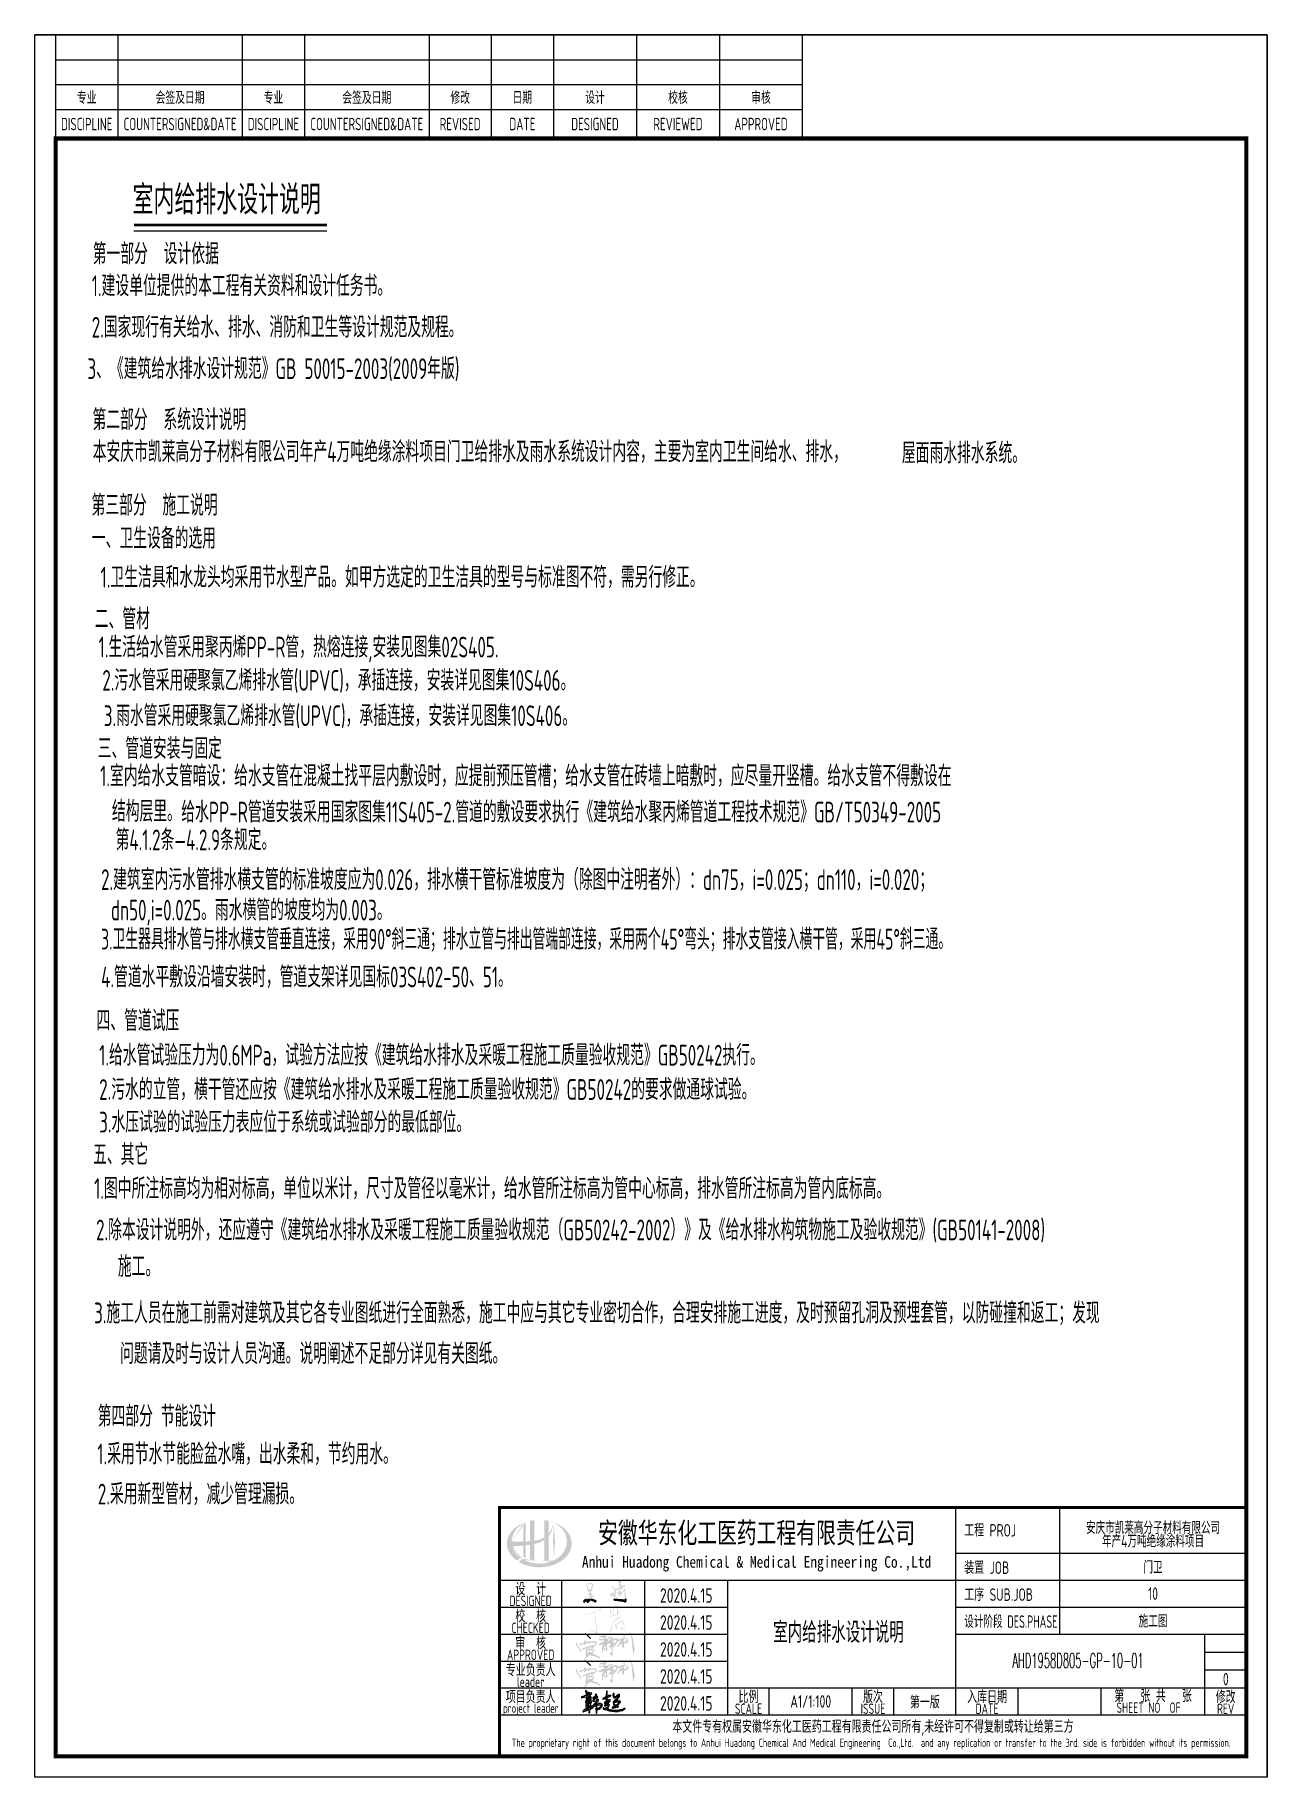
# Model space of a CAD drawing. Extents: x 5693218 to 11495510, y -728562 to -461276.
# Drawn here: x 5721175 to 5750875, y -503276 to -461276 of the extents above; entities that cross this region are included whole.
import ezdxf
from ezdxf.enums import TextEntityAlignment as Align

# ---------------------------------------------------------------- set-up
doc = ezdxf.new("R2010")
doc.units = 0
doc.header["$LTSCALE"] = 1000
doc.header["$MEASUREMENT"] = 0
doc.layers.get('0').update_dxf_attribs({"linetype": 'CONTINUOUS'})
for name, color, linetype in [('AXIS', 3, 'CONTINUOUS'), ('DIM_SYMB', 3, 'CONTINUOUS'), ('PUB_TEXT', 7, 'CONTINUOUS'), ('说明文本', 54, 'CONTINUOUS')]:
    doc.layers.add(name, color=color, linetype=linetype)
doc.styles.add('_TCH_DIM', font='SIMPLEX', dxfattribs={"bigfont": 'GBCBIG'})
doc.styles.add('AHD', font='sceie.shx', dxfattribs={"width": 0.7, "bigfont": 'sceic.shx'})
doc.styles.add('DIM_FONT', font='SIMPLEX', dxfattribs={"width": 0.7, "bigfont": 'GBCBIG'})
doc.styles.add('ECEC_TQ_S', font='')
doc.styles.add('sceie', font='sceie.shx', dxfattribs={"width": 0.7, "bigfont": 'sceic.shx'})
doc.styles.add('TSSD_Rein', font='Tssdeng.shx', dxfattribs={"width": 0.7, "bigfont": 'hztxt.shx'})
doc.styles.add('样式 1', font='sceie.shx', dxfattribs={"width": 0.75, "bigfont": 'sceic.shx'})
doc.styles.get('ECEC_TQ_S').set_extended_font_data('SimSun')

msp = doc.modelspace()

# ---------------------------------------------------------------- texts
for s, height, style, width, p in [('专业', 300, '样式 1', 0.75, (5722424.5, -462776.5)), ('会签及日期', 300, '样式 1', 0.75, (5724674.5, -462776.5)), ('专业', 300, '样式 1', 0.75, (5726924.5, -462776.5)), ('会签及日期', 300, '样式 1', 0.75, (5729174.5, -462776.5)), ('修改', 300, '样式 1', 0.75, (5731424.5, -462776.5)), ('日期', 300, '样式 1', 0.75, (5732924.5, -462776.5)), ('设计', 300, '样式 1', 0.75, (5734674.5, -462776.5)), ('校核', 300, '样式 1', 0.75, (5736674.5, -462776.5)), ('审核', 300, '样式 1', 0.75, (5738674.5, -462776.5)), ('DISCIPLINE', 300, '样式 1', 0.75, (5722424.5, -463426.5)), ('COUNTERSIGNED&DATE', 300, '样式 1', 0.75, (5724674.5, -463426.5)), ('DISCIPLINE', 300, '样式 1', 0.75, (5726924.5, -463426.5)), ('COUNTERSIGNED&DATE', 300, '样式 1', 0.75, (5729174.5, -463426.5)), ('REVISED', 300, '样式 1', 0.75, (5731424.5, -463426.5)), ('DATE', 300, '样式 1', 0.75, (5732924.5, -463426.5)), ('DESIGNED', 300, '样式 1', 0.75, (5734674.5, -463426.5)), ('REVIEWED', 300, '样式 1', 0.75, (5736674.5, -463426.5)), ('APPROVED', 300, '样式 1', 0.75, (5738674.5, -463426.5)), ('安徽华东化工医药工程有限责任公司', 500, 'ECEC_TQ_S', 0.7, (5738569.4, -497376.5)), ('安徽华东化工医药工程有限责任公司', 500, 'ECEC_TQ_S', 0.7, (5738569.4, -497376.5)), ('Anhui Huadong Chemical & Medical Engineering Co.,Ltd', 280, 'ECEC_TQ_S', 0.85, (5738569.4, -498126.5)), ('Anhui Huadong Chemical & Medical Engineering Co.,Ltd', 280, 'ECEC_TQ_S', 0.85, (5738569.4, -498126.5)), ('DESIGNED', 250, 'AHD', 0.8, (5733124.5, -499026.5)), ('DESIGNED', 250, 'AHD', 0.8, (5733124.5, -499026.5)), ('设  计', 300, 'AHD', 0.8, (5733124.5, -498726.5)), ('设  计', 300, 'AHD', 0.8, (5733124.5, -498726.5)), ('校  核', 300, 'AHD', 0.8, (5733124.5, -499376.5)), ('校  核', 300, 'AHD', 0.8, (5733124.5, -499376.5)), ('CHECKED', 250, 'AHD', 0.8, (5733124.5, -499676.5)), ('CHECKED', 250, 'AHD', 0.8, (5733124.5, -499676.5)), ('APPROVED', 250, 'AHD', 0.8, (5733124.5, -500326.5)), ('APPROVED', 250, 'AHD', 0.8, (5733124.5, -500326.5)), ('审  核', 300, 'AHD', 0.8, (5733124.5, -500026.5)), ('审  核', 300, 'AHD', 0.8, (5733124.5, -500026.5)), ('专业负责人', 300, 'AHD', 0.8, (5733124.5, -500676.5)), ('leader', 250, 'AHD', 0.8, (5733124.5, -500976.5)), ('项目负责人', 300, 'AHD', 0.8, (5733124.5, -501326.5)), ('比例', 300, 'AHD', 0.8, (5738374.5, -501326.5)), ('比例', 300, 'AHD', 0.8, (5738374.5, -501326.5)), ('版次', 300, 'AHD', 0.8, (5741374.5, -501326.5)), ('版次', 300, 'AHD', 0.8, (5741374.5, -501326.5)), ('入库日期', 300, 'AHD', 0.8, (5744124.5, -501326.5)), ('入库日期', 300, 'AHD', 0.8, (5744124.5, -501326.5)), ('第   张 共   张', 300, 'AHD', 0.8, (5748124.5, -501301.5)), ('SHEET NO  OF  ', 250, 'AHD', 0.8, (5748124.5, -501601.5)), ('SHEET NO  OF  ', 250, 'AHD', 0.8, (5748124.5, -501601.5)), ('修改', 300, 'AHD', 0.8, (5749874.5, -501326.5)), ('修改', 300, 'AHD', 0.8, (5749874.5, -501326.5)), ('project leader', 225, 'AHD', 0.8, (5733128.6, -501646.5)), ('本文件专有权属安徽华东化工医药工程有限责任公司所有,未经许可不得复制或转让给第三方', 300, 'AHD', 0.8, (5741374.5, -502076.5)), ('本文件专有权属安徽华东化工医药工程有限责任公司所有,未经许可不得复制或转让给第三方', 300, 'AHD', 0.8, (5741374.5, -502076.5)), ('SCALE', 250, 'AHD', 0.8, (5738374.5, -501626.5)), ('SCALE', 250, 'AHD', 0.8, (5738374.5, -501626.5)), ('ISSUE', 250, 'AHD', 0.8, (5741374.5, -501626.5)), ('ISSUE', 250, 'AHD', 0.8, (5741374.5, -501626.5)), ('DATE', 250, 'AHD', 0.8, (5744124.5, -501626.5)), ('DATE', 250, 'AHD', 0.8, (5744124.5, -501626.5)), ('REV', 250, 'AHD', 0.8, (5749874.5, -501626.5)), ('REV', 250, 'AHD', 0.8, (5749874.5, -501626.5)), ('The proprietary right of this document belongs to Anhui Huadong Chemical And Medical Engineering  Co.,Ltd.  and any replication or transfer to the 3rd. side is forbidden without its permission. ', 200, 'AHD', 0.8, (5741374.5, -502476.5)), ('The proprietary right of this document belongs to Anhui Huadong Chemical And Medical Engineering  Co.,Ltd.  and any replication or transfer to the 3rd. side is forbidden without its permission. ', 200, 'AHD', 0.8, (5741374.5, -502476.5))]:
    msp.add_text(s, height=height, dxfattribs=dict(style=style, width=width)).set_placement(p, align=Align.MIDDLE)
at = {"style": 'AHD'}
for s, width, p in [('工程 PROJ', 0.8, (5743574.5, -497476.5)), ('工程 PROJ', 0.8, (5743574.5, -497476.5)), ('装置 JOB', 0.8, (5743574.5, -498376.5)), ('装置 JOB', 0.8, (5743574.5, -498376.5)), ('工序 SUB.JOB', 0.8, (5743574.5, -499026.5)), ('工序 SUB.JOB', 0.8, (5743574.5, -499026.5)), ('设计阶段 DES.PHASE', 0.7, (5743574.5, -499676.5)), ('设计阶段 DES.PHASE', 0.7, (5743574.5, -499676.5))]:
    msp.add_text(s, height=300, dxfattribs=dict(at, width=width)).set_placement(p)
at = {"width": 0.8}
for tag, text, height, style, p in [('2020.4.15', '200320-02-040', 350, 'sceie', (5736873.9, -498897.9)), ('2020.4.15', '200320-02-040', 350, 'sceie', (5736873.9, -498897.9)), ('2020.4.15', '200320-02-040', 350, 'sceie', (5736873.9, -499547.9)), ('2020.4.15', '200320-02-040', 350, 'sceie', (5736873.9, -499547.9)), ('2020.4.15', '200320-02-040', 350, 'sceie', (5736873.9, -500197.9)), ('2020.4.15', '200320-02-040', 350, 'sceie', (5736873.9, -500197.9)), ('2020.4.15', '200320-02-040', 350, 'sceie', (5736873.9, -500847.9)), ('2020.4.15', '200320-02-040', 350, 'sceie', (5736873.9, -500847.9)), ('0', '0', 300, 'AHD', (5749878.6, -500912.6)), ('0', '0', 300, 'AHD', (5749878.6, -500912.6)), ('2020.4.15', '200320-02-040', 350, 'sceie', (5736873.9, -501497.9)), ('2020.4.15', '200320-02-040', 350, 'sceie', (5736873.9, -501497.9)), ('A1/1:100', '1:100', 300, 'AHD', (5739874.5, -501451.5)), ('第一版', '0', 300, 'AHD', (5742624.5, -501451.5))]:
    msp.add_attdef(tag, text=text, height=height, dxfattribs=dict(at, style=style)).set_placement(p, align=Align.MIDDLE)
at = {"layer": 'AXIS', "style": 'TSSD_Rein', "width": 0.7}
for s, p in [('安庆市凯莱高分子材料有限公司', (5748124.5, -497248.9)), ('年产4万吨绝缘涂料项目', (5748124.5, -497571.9)), ('门卫', (5748124.5, -498201.5)), ('10', (5748124.5, -498851.5)), ('施工图', (5748124.5, -499501.5))]:
    msp.add_text(s, height=300, dxfattribs=at).set_placement(p, align=Align.MIDDLE)
at = {"layer": 'AXIS', "color": 0, "style": 'TSSD_Rein', "width": 0.7}
msp.add_text('室内给排水设计说明', height=500, dxfattribs=at).set_placement((5740543.4, -499760.5), align=Align.MIDDLE)
at = {"layer": 'DIM_SYMB', "color": 7, "style": 'DIM_FONT', "width": 0.5}
msp.add_text('AHD1958D805-GP-10-01', height=350, dxfattribs=at).set_placement((5744734.4, -500640.8))
at = {"layer": 'PUB_TEXT', "style": '_TCH_DIM'}
msp.add_text('室内给排水设计说明', height=700, dxfattribs=at).set_placement((5723530.3, -465602.2))
at = {"layer": '说明文本', "color": 0, "style": 'AHD'}
for s, height, width, p in [('第一部分  设计依据', 499.98, 0.7, (5722570.1, -466806.3, 202821.5)), ('1.建设单位提供的本工程有关资料和设计任务书。', 499.975, 0.7, (5722545.1, -467576.2, 202821.5)), ('2.国家现行有关给水、排水、消防和卫生等设计规范及规程。', 499.975, 0.7, (5722545.1, -468574.4, 202821.5)), ('3、《建筑给水排水设计规范》GB 50015-2003(2009年版)', 499.975, 0.7, (5722441.8, -469574.4, 202821.5)), ('第二部分  系统设计说明', 499.975, 0.7, (5722564.2, -470805.3, 202821.5)), ('本安庆市凯莱高分子材料有限公司年产4万吨绝缘涂料项目门卫给排水及雨水系统设计内容，主要为室内卫生间给水、排水，', 499.975, 0.7, (5722567.9, -471578.4, 202821.5)), ('屋面雨水排水系统。', 499.98, 0.7, (5742070.9, -471608, 202821.5)), ('第三部分  施工说明', 499.98, 0.7, (5722540.1, -472866, 202821.5)), ('一、卫生设备的选用', 499.98, 0.7, (5722548.5, -473662.6, 202821.5)), ('1.卫生洁具和水龙头均采用节水型产品。如甲方选定的卫生洁具的型号与标准图不符，需另行修正。', 499.975, 0.7, (5722759.1, -474602, 202821.5)), ('二、管材', 499.98, 0.7, (5722618.9, -475607.2, 202821.5)), ('1.生活给水管采用聚丙烯PP-R管，热熔连接,安装见图集02S405.', 499.975, 0.7, (5722710.9, -476285.9, 202821.5)), ('2.污水管采用硬聚氯乙烯排水管(UPVC)，承插连接，安装详见图集10S406。', 499.975, 0.7, (5722800.5, -477087.6, 202821.5)), ('3.雨水管采用硬聚氯乙烯排水管(UPVC)，承插连接，安装详见图集10S406。', 499.975, 0.7, (5722835.8, -477940, 202821.5)), ('三、管道安装与固定', 499.98, 0.7, (5722690.4, -478731.3, 202821.5)), ('1.室内给水支管暗设：给水支管在混凝土找平层内敷设时，应提前预压管槽；给水支管在砖墙上暗敷时，应尽量开竖槽。给水支管不得敷设在', 499.975, 0.7, (5722748.3, -479390.9, 202821.5)), ('结构层里。', 499.98, 0.7, (5723032.2, -480244.6, 202821.5)), ('给水PP-R管道安装采用国家图集11S405-2.管道的敷设要求执行《建筑给水聚丙烯管道工程技术规范》GB/T50349-2005', 499.975, 0.7, (5724703.2, -480263.1, -202821.5)), ('第4.1.2条—4.2.9条规定。 ', 499.975, 0.7, (5723119.4, -480932.5)), ('2.建筑室内污水管排水横支管的标准坡度应为0.026，排水横干管标准坡度为（除图中注明者外）：dn75，i=0.025；dn110，i=0.020；', 499.975, 0.7, (5722770, -481890.8, 202821.5)), ('dn50,i=0.025。雨水横管的坡度均为0.003。', 499.975, 0.7, (5723009.4, -482625.7, 202821.5)), ('3.卫生器具排水管与排水横支管垂直连接，采用90%%D斜三通；排水立管与排出管端部连接，采用两个45%%D弯头；排水支管接入横干管，采用45%%D斜三通。', 499.975, 0.65, (5722770, -483326.4, 202821.5)), ('4.管道水平敷设沿墙安装时，管道支架详见国标03S402-50、51。', 499.975, 0.7, (5722771.8, -484237.3, 202821.5)), ('四、管道试压', 499.98, 0.7, (5722660.9, -485292.1, 202821.5)), ('1.给水管试验压力为0.6MPa，试验方法应按《建筑给水排水及采暖工程施工质量验收规范》GB50242执行。', 499.975, 0.7, (5722724.4, -486122.6, 202821.5)), ('2.污水的立管，横干管还应按《建筑给水排水及采暖工程施工质量验收规范》GB50242的要求做通球试验。', 499.975, 0.7, (5722724.4, -486949.9, 202821.5)), ('3.水压试验的试验压力表应位于系统或试验部分的最低部位。', 499.975, 0.7, (5722724.4, -487737.8, 202821.5)), ('五、其它', 499.98, 0.7, (5722578.7, -488520.5, 202821.5)), ('1.图中所注标高均为相对标高，单位以米计，尺寸及管径以毫米计，给水管所注标高为管中心标高，排水管所注标高为管内底标高。', 499.975, 0.7, (5722602.4, -489336.1, 202821.5)), ('2.除本设计说明外，还应遵守《建筑给水排水及采暖工程施工质量验收规范（GB50242-2002）》及《给水排水构筑物施工及验收规范》(GB50141-2008)', 499.975, 0.7, (5722649.4, -490336.1, 202821.5)), ('施工。', 499.98, 0.7, (5723175.3, -491216.3, 202821.5)), ('3.施工人员在施工前需对建筑及其它各专业图纸进行全面熟悉，施工中应与其它专业密切合作，合理安排施工进度，及时预留孔洞及预埋套管，以防碰撞和返工；发现', 499.975, 0.7, (5722602.4, -492336.1, 202821.5)), ('问题请及时与设计人员沟通。说明阐述不足部分详见有关图纸。', 499.975, 0.7, (5723227.4, -493318.1, 202821.5)), ('第四部分 节能设计', 499.98, 0.7, (5722690.1, -494826.3)), ('1.采用节水节能脸盆水嘴，出水柔和，节约用水。', 499.975, 0.7, (5722681, -495737.1, 253526.9)), ('2.采用新型管材，减少管理漏损。', 499.975, 0.7, (5722692.9, -496702.9))]:
    msp.add_text(s, height=height, dxfattribs=dict(at, width=width)).set_placement(p)

# ---------------------------------------------------------------- blocks, each defined once
blk = doc.blocks.new('韩超')
h = blk.add_hatch(color=256)
h.dxf.hatch_style = 1
h.paths.add_polyline_path([(0.787849, 0.514197), (0.777955, 0.527898), (0.77346, 0.562754), (0.78123, 0.586063), (0.805739, 0.61125), (0.805739, 0.625142), (0.819631, 0.625142), (0.818004, 0.635027), (0.823773, 0.643681), (0.833523, 0.64598), (0.860867, 0.674873), (0.870953, 0.696725), (0.875199, 0.736279), (0.836353, 0.74757), (0.816903, 0.753127), (0.777955, 0.764063), (0.777955, 0.777955), (0.791847, 0.777955), (0.791847, 0.819631), (0.801775, 0.820971), (0.80763, 0.824875), (0.812685, 0.833523), (0.832189, 0.847055), (0.839321, 0.866071), (0.833523, 0.889091), (0.791847, 0.889091), (0.776856, 0.916298), (0.7735, 0.934755), (0.777955, 0.965498), (0.770329, 0.984025), (0.756314, 0.993368), (0.736279, 0.993282), (0.716867, 0.977277), (0.713907, 0.950644), (0.729333, 0.930768), (0.740061, 0.911103), (0.737625, 0.891618), (0.722387, 0.875199), (0.694603, 0.875199), (0.683489, 0.864086), (0.677932, 0.858529), (0.666819, 0.847415), (0.638572, 0.845181), (0.624291, 0.842325), (0.597358, 0.833523), (0.597358, 0.791847), (0.643081, 0.794876), (0.666726, 0.800787), (0.708495, 0.819631), (0.708495, 0.833523), (0.736279, 0.833523), (0.736279, 0.791847), (0.718733, 0.774249), (0.705317, 0.767541), (0.680711, 0.764063), (0.680711, 0.750171), (0.666819, 0.750171), (0.658732, 0.72359), (0.639033, 0.708815), (0.61125, 0.708495), (0.596777, 0.690733), (0.592946, 0.675409), (0.597358, 0.652926), (0.623512, 0.642026), (0.64687, 0.646697), (0.666819, 0.666819), (0.722387, 0.666819), (0.738834, 0.631134), (0.742077, 0.608437), (0.736279, 0.569574), (0.708495, 0.569574), (0.682162, 0.535076), (0.663824, 0.519794), (0.625142, 0.500114), (0.625142, 0.47233), (0.61125, 0.47233), (0.589715, 0.441777), (0.574435, 0.428025), (0.54179, 0.409816), (0.527664, 0.400538), (0.510468, 0.403404), (0.500114, 0.416762), (0.500114, 0.569574), (0.524623, 0.594762), (0.532393, 0.618071), (0.527898, 0.652926), (0.514006, 0.652926), (0.514006, 0.847415), (0.500114, 0.847415), (0.500114, 0.875199), (0.486416, 0.877514), (0.478388, 0.883536), (0.47233, 0.896037), (0.438162, 0.892345), (0.420863, 0.888021), (0.388977, 0.875199), (0.388977, 0.847415), (0.375085, 0.847415), (0.379444, 0.836821), (0.376971, 0.826928), (0.368139, 0.819631), (0.356965, 0.793593), (0.353947, 0.778504), (0.354247, 0.750171), (0.337644, 0.741703), (0.330222, 0.726858), (0.333409, 0.708495), (0.347301, 0.708495), (0.347301, 0.666819), (0.332737, 0.655189), (0.327028, 0.643772), (0.326463, 0.625142), (0.32344, 0.619715), (0.327253, 0.612088), (0.333409, 0.61125), (0.333409, 0.583466), (0.305625, 0.583466), (0.302565, 0.667178), (0.306887, 0.710398), (0.326463, 0.791847), (0.3234, 0.8474), (0.32482, 0.875797), (0.333409, 0.930768), (0.375085, 0.930768), (0.375085, 0.94466), (0.430654, 0.94466), (0.482374, 0.970498), (0.50707, 0.987931), (0.548736, 1.028012), (0.542559, 1.028676), (0.538615, 1.036564), (0.54179, 1.041904), (0.514006, 1.041904), (0.514006, 1.055796), (0.462884, 1.052445), (0.433869, 1.058893), (0.388977, 1.08358), (0.305625, 1.08358), (0.305625, 1.139148), (0.281985, 1.161307), (0.266841, 1.170393), (0.236165, 1.180825), (0.238399, 1.152578), (0.241255, 1.138297), (0.250057, 1.111364), (0.263949, 1.111364), (0.263949, 1.041904), (0.277841, 1.041904), (0.277841, 0.930768), (0.250057, 0.930768), (0.200194, 0.90821), (0.175186, 0.897095), (0.125028, 0.875199), (0.097454, 0.881715), (0.078516, 0.877928), (0.055568, 0.861307), (0.050109, 0.847376), (0.0559, 0.8329), (0.06946, 0.826577), (0.152955, 0.845407), (0.194635, 0.855133), (0.277841, 0.875199), (0.277841, 0.708495), (0.266727, 0.675154), (0.261171, 0.658483), (0.250057, 0.625142), (0.255939, 0.530696), (0.258718, 0.483462), (0.263949, 0.388977), (0.286969, 0.38318), (0.305985, 0.390311), (0.319517, 0.409816), (0.344599, 0.428141), (0.359268, 0.435475), (0.388977, 0.444546), (0.388977, 0.458438), (0.40287, 0.458438), (0.40287, 0.416762), (0.388977, 0.416762), (0.340729, 0.364454), (0.31168, 0.341215), (0.250057, 0.305625), (0.250057, 0.291733), (0.236165, 0.291733), (0.231424, 0.268639), (0.217583, 0.254798), (0.194489, 0.250057), (0.194489, 0.236165), (0.180597, 0.236165), (0.148793, 0.216524), (0.134276, 0.200394), (0.118082, 0.166705), (0.127514, 0.14947), (0.152825, 0.145854), (0.166705, 0.159759), (0.185336, 0.17447), (0.198563, 0.17943), (0.222273, 0.180597), (0.222273, 0.194489), (0.277841, 0.194489), (0.311245, 0.220472), (0.333233, 0.229896), (0.375085, 0.236165), (0.375085, 0.250057), (0.40287, 0.250057), (0.420685, 0.221738), (0.422698, 0.197582), (0.409816, 0.166705), (0.396068, 0.142401), (0.398473, 0.118345), (0.416762, 0.097244), (0.43433, 0.097627), (0.444154, 0.100901), (0.458438, 0.111136), (0.458438, 0.263949), (0.47233, 0.263949), (0.524193, 0.298154), (0.552768, 0.312442), (0.61125, 0.333409), (0.61125, 0.40287), (0.621931, 0.39652), (0.637706, 0.404407), (0.639034, 0.416762), (0.680711, 0.416762), (0.680711, 0.430654), (0.736279, 0.430654), (0.736279, 0.416762), (0.750171, 0.416762), (0.750171, 0.305625), (0.735269, 0.297653), (0.731714, 0.276323), (0.743225, 0.263949), (0.754517, 0.192544), (0.755945, 0.155413), (0.750171, 0.083352), (0.791847, 0.083352), (0.791847, 0.263949), (0.833523, 0.263949), (0.837499, 0.253205), (0.852744, 0.249394), (0.861307, 0.257003), (0.883535, 0.265338), (0.894648, 0.269506), (0.916876, 0.277841), (0.916876, 0.291733), (0.94466, 0.291733), (0.969894, 0.324902), (0.982398, 0.341574), (1.007174, 0.375085), (1.032146, 0.402761), (1.041693, 0.421855), (1.04885, 0.458438), (1.055218, 0.477023), (1.053221, 0.491001), (1.041904, 0.50706), (0.972444, 0.54179), (0.910919, 0.546316), (0.877697, 0.541786), (0.819631, 0.520952), (0.805828, 0.5112)])
h.paths.add_polyline_path([(0.791847, 0.458438), (0.805739, 0.458438), (0.82241, 0.469551), (0.847415, 0.486222), (1.000228, 0.486222), (1.003038, 0.45197), (0.997988, 0.431769), (0.97939, 0.40287), (0.948039, 0.36501), (0.929334, 0.347744), (0.889091, 0.319517), (0.889091, 0.305625), (0.805739, 0.305625), (0.805739, 0.291733), (0.791847, 0.291733)], flags=16)
h.paths.add_polyline_path([(0.750171, 0.500114), (0.736279, 0.500114), (0.725165, 0.489), (0.719608, 0.483443), (0.708495, 0.47233), (0.694603, 0.47233), (0.694603, 0.486222), (0.688447, 0.48706), (0.684633, 0.494686), (0.687657, 0.500114), (0.701182, 0.516386), (0.715167, 0.52238), (0.736279, 0.520952), (0.736943, 0.514775), (0.744831, 0.510831), (0.750171, 0.514006)], flags=16)
h.paths.add_polyline_path([(0.791847, 0.666819), (0.793521, 0.674497), (0.785633, 0.682384), (0.777955, 0.680711), (0.777955, 0.694603), (0.791847, 0.694603), (0.792194, 0.70849), (0.806202, 0.718996), (0.819631, 0.715441), (0.833192, 0.709118), (0.838982, 0.694641), (0.833523, 0.680711), (0.805739, 0.680711), (0.805739, 0.666819)], flags=16)
h.paths.add_polyline_path([(0.527898, 0.361193), (0.527898, 0.333409), (0.517217, 0.339759), (0.501443, 0.331871), (0.500114, 0.319517), (0.458438, 0.319517), (0.458438, 0.347301), (0.466116, 0.345628), (0.474003, 0.353515), (0.47233, 0.361193)], flags=16)
h.paths.add_polyline_path([(0.47233, 0.40287), (0.47233, 0.388977), (0.430654, 0.388977), (0.42898, 0.396656), (0.436867, 0.404543), (0.444546, 0.40287), (0.444546, 0.430654), (0.458438, 0.430654), (0.452088, 0.419973), (0.459976, 0.404198)], flags=16)
h.paths.add_polyline_path([(0.47233, 0.604304), (0.464836, 0.588169), (0.458643, 0.580427), (0.444546, 0.569574), (0.444546, 0.555682), (0.430654, 0.555682), (0.432327, 0.548004), (0.42444, 0.540117), (0.416762, 0.54179), (0.416762, 0.527898), (0.40287, 0.527898), (0.39467, 0.507807), (0.386422, 0.49791), (0.368139, 0.486222), (0.333409, 0.486222), (0.327612, 0.509242), (0.334743, 0.528258), (0.354247, 0.54179), (0.384775, 0.569612), (0.400056, 0.583504), (0.430654, 0.61125), (0.446814, 0.616197), (0.458647, 0.614224)], flags=16)
h.paths.add_polyline_path([(0.458438, 0.666819), (0.426908, 0.659351), (0.410404, 0.649448), (0.388977, 0.625142), (0.361193, 0.625142), (0.354844, 0.635823), (0.362731, 0.651598), (0.375085, 0.652926), (0.375085, 0.722387), (0.390598, 0.753922), (0.396359, 0.771203), (0.40287, 0.805739), (0.416762, 0.805739), (0.416762, 0.833523), (0.430654, 0.833523), (0.434629, 0.844267), (0.449874, 0.848078), (0.458438, 0.840469), (0.459102, 0.834292), (0.466989, 0.830348), (0.47233, 0.833523), (0.47233, 0.764063), (0.458438, 0.764063)], flags=16)
h.paths.add_polyline_path([(0.40287, 0.347301), (0.40287, 0.305625), (0.388977, 0.305625), (0.360889, 0.27915), (0.342496, 0.268422), (0.305625, 0.257003), (0.294367, 0.254885), (0.286778, 0.256782), (0.277841, 0.263949), (0.277841, 0.277841), (0.291733, 0.277841), (0.319459, 0.305683), (0.333352, 0.319575), (0.361193, 0.347301)], flags=16)
h.paths.add_polyline_path([(0.430654, 1.000228), (0.416762, 1.000228), (0.39813, 0.985517), (0.384903, 0.980557), (0.361193, 0.97939), (0.347067, 0.970112), (0.329871, 0.972978), (0.319517, 0.986336), (0.319517, 1.055796), (0.347301, 1.055796), (0.376072, 1.035613), (0.395527, 1.029128), (0.430654, 1.028012)], flags=16)
h = blk.add_hatch(color=256)
h.dxf.hatch_style = 1
h.paths.add_polyline_path([(1.542018, 0.208381), (1.519791, 0.219494), (1.508677, 0.225051), (1.48645, 0.236165), (1.416989, 0.236165), (1.371255, 0.264232), (1.344642, 0.274582), (1.291961, 0.284787), (1.328443, 0.335457), (1.345237, 0.362046), (1.375313, 0.416762), (1.391241, 0.446575), (1.394603, 0.466747), (1.389205, 0.500114), (1.375313, 0.500114), (1.375313, 0.514006), (1.291961, 0.514006), (1.291961, 0.527898), (1.305853, 0.527898), (1.359796, 0.576664), (1.385101, 0.603375), (1.430881, 0.659873), (1.430881, 0.722387), (1.386427, 0.71683), (1.3642, 0.714052), (1.319745, 0.708495), (1.319745, 0.694603), (1.291961, 0.694603), (1.291961, 0.833523), (1.31926, 0.838693), (1.334923, 0.85044), (1.347529, 0.875199), (1.381781, 0.872389), (1.401982, 0.877439), (1.430881, 0.896037), (1.450883, 0.906123), (1.460131, 0.922307), (1.458666, 0.94466), (1.401114, 0.937345), (1.371819, 0.928557), (1.319745, 0.902983), (1.319745, 0.889091), (1.278069, 0.889091), (1.278069, 0.958552), (1.291961, 0.958552), (1.291961, 1.139148), (1.285806, 1.138304), (1.281086, 1.140664), (1.278069, 1.146094), (1.267308, 1.150023), (1.257931, 1.147679), (1.250285, 1.139148), (1.250285, 1.000228), (1.236393, 1.000228), (1.236393, 0.861307), (1.208609, 0.861307), (1.168183, 0.824416), (1.138053, 0.811024), (1.08358, 0.805739), (1.087939, 0.795145), (1.085465, 0.785252), (1.076634, 0.777955), (1.071121, 0.771113), (1.075065, 0.759282), (1.08358, 0.757117), (1.122533, 0.76519), (1.141984, 0.769358), (1.180825, 0.777955), (1.180825, 0.791847), (1.208609, 0.791847), (1.208609, 0.805739), (1.250285, 0.805739), (1.250285, 0.708495), (1.236393, 0.708495), (1.236393, 0.652926), (1.203973, 0.631977), (1.187234, 0.622213), (1.15304, 0.604304), (1.15304, 0.548736), (1.229739, 0.588318), (1.266619, 0.612432), (1.333637, 0.666819), (1.375313, 0.666819), (1.366995, 0.654381), (1.363975, 0.646831), (1.361421, 0.632088), (1.335054, 0.599814), (1.316435, 0.58585), (1.278069, 0.569574), (1.278069, 0.555682), (1.264177, 0.555682), (1.26415, 0.539965), (1.25211, 0.527924), (1.236393, 0.527898), (1.236393, 0.514006), (1.222501, 0.514006), (1.219217, 0.502022), (1.216226, 0.496039), (1.208609, 0.486222), (1.191149, 0.488205), (1.17971, 0.484393), (1.166932, 0.47233), (1.166932, 0.430654), (1.200708, 0.424307), (1.223469, 0.429997), (1.250285, 0.451492), (1.27048, 0.461183), (1.283894, 0.46286), (1.305853, 0.458438), (1.305853, 0.47233), (1.333637, 0.47233), (1.333637, 0.458438), (1.339793, 0.4576), (1.343606, 0.449973), (1.340583, 0.444546), (1.32937, 0.406076), (1.316213, 0.38634), (1.285015, 0.361193), (1.229447, 0.305625), (1.187056, 0.302553), (1.163204, 0.307323), (1.125256, 0.326463), (1.114566, 0.33576), (1.096818, 0.332211), (1.090526, 0.319517), (1.102438, 0.292491), (1.113943, 0.279343), (1.139148, 0.263949), (1.194983, 0.265062), (1.223561, 0.262204), (1.278069, 0.250057), (1.289183, 0.238943), (1.294739, 0.233386), (1.305853, 0.222273), (1.320568, 0.231877), (1.341519, 0.224893), (1.347529, 0.208381), (1.389205, 0.208381), (1.389205, 0.194489), (1.439628, 0.1998), (1.468259, 0.195028), (1.514234, 0.173651), (1.635959, 0.161998), (1.69773, 0.160594), (1.819859, 0.166705), (1.833779, 0.185933), (1.852296, 0.192877), (1.875427, 0.187543), (1.930995, 0.198656), (1.958779, 0.204213), (2.014348, 0.215327), (2.025534, 0.209917), (2.039748, 0.217024), (2.042132, 0.229219), (2.049428, 0.23805), (2.059322, 0.240524), (2.069916, 0.236165), (2.069916, 0.250057), (2.083808, 0.250057), (2.098401, 0.26772), (2.118188, 0.272666), (2.139376, 0.263949), (2.133917, 0.27788), (2.139708, 0.292356), (2.153268, 0.298679), (2.133073, 0.308371), (2.119659, 0.310047), (2.0977, 0.305625), (2.086586, 0.294512), (2.08103, 0.288955), (2.069916, 0.277841), (2.042132, 0.277841), (2.042132, 0.263949), (1.946785, 0.245868), (1.899372, 0.234712), (1.805967, 0.208381)])
h = blk.add_hatch(color=256)
h.dxf.hatch_style = 1
h.paths.add_polyline_path([(1.611478, 0.625142), (1.597547, 0.630601), (1.583071, 0.624811), (1.576748, 0.61125), (1.572819, 0.60049), (1.575163, 0.591112), (1.583694, 0.583466), (1.61855, 0.578971), (1.641859, 0.586741), (1.667046, 0.61125), (1.680938, 0.61125), (1.722615, 0.61125), (1.737208, 0.628913), (1.756995, 0.63386), (1.778183, 0.625142), (1.778183, 0.639034), (1.833751, 0.639034), (1.833751, 0.655705), (1.833751, 0.66404), (1.833751, 0.680711), (1.805967, 0.680711), (1.792075, 0.680711), (1.764291, 0.680711), (1.764291, 0.666819), (1.722615, 0.666819), (1.717058, 0.655705), (1.714279, 0.650148), (1.708723, 0.639034), (1.69483, 0.639034), (1.680938, 0.639034), (1.678868, 0.661339), (1.688455, 0.678116), (1.708723, 0.687657), (1.768692, 0.728785), (1.795922, 0.757527), (1.833751, 0.819631), (1.839429, 0.846829), (1.850907, 0.862133), (1.875427, 0.875199), (1.888443, 0.91196), (1.890032, 0.934206), (1.882373, 0.972444), (1.876196, 0.973108), (1.872252, 0.980995), (1.875427, 0.986336), (1.861535, 0.986336), (1.819859, 0.986336), (1.796859, 0.959188), (1.781933, 0.947248), (1.750399, 0.930768), (1.750399, 0.916876), (1.736507, 0.916876), (1.71031, 0.882162), (1.682751, 0.868382), (1.639262, 0.868253), (1.61591, 0.897042), (1.610049, 0.922442), (1.618424, 0.958552), (1.629264, 0.984285), (1.6309, 1.000642), (1.62537, 1.028012), (1.602888, 1.032424), (1.587563, 1.028593), (1.569802, 1.01412), (1.562035, 0.958817), (1.56513, 0.927869), (1.583694, 0.875199), (1.595758, 0.853473), (1.601336, 0.842318), (1.611478, 0.819631), (1.650742, 0.818134), (1.671448, 0.821092), (1.708723, 0.833523), (1.714279, 0.844637), (1.717058, 0.850194), (1.722615, 0.861307), (1.740978, 0.85812), (1.755823, 0.865542), (1.764291, 0.882145), (1.764955, 0.888322), (1.772842, 0.892266), (1.778183, 0.889091), (1.778183, 0.902983), (1.792075, 0.902983), (1.803189, 0.919654), (1.808745, 0.927989), (1.819859, 0.94466), (1.847643, 0.94466), (1.847643, 0.916876), (1.817381, 0.887163), (1.804962, 0.866982), (1.792075, 0.826577), (1.753545, 0.774398), (1.730689, 0.750113), (1.680938, 0.708495), (1.641359, 0.690689), (1.621854, 0.667284)])
h = blk.add_hatch(color=256)
h.dxf.hatch_style = 1
h.paths.add_polyline_path([(1.831635, 0.573795), (1.812227, 0.549535), (1.792075, 0.500114), (1.762292, 0.496094), (1.744726, 0.484384), (1.729561, 0.458438), (1.700075, 0.463546), (1.684975, 0.469586), (1.6601, 0.486222), (1.637668, 0.49978), (1.627728, 0.515685), (1.62537, 0.54179), (1.603143, 0.54179), (1.592029, 0.54179), (1.569802, 0.54179), (1.586675, 0.509854), (1.593737, 0.492906), (1.604532, 0.458438), (1.621804, 0.436498), (1.61886, 0.407063), (1.597586, 0.388977), (1.597586, 0.375085), (1.55591, 0.375085), (1.536306, 0.36578), (1.526798, 0.35437), (1.52118, 0.333409), (1.537185, 0.313997), (1.563818, 0.311038), (1.583694, 0.326463), (1.614401, 0.331156), (1.630976, 0.339443), (1.653154, 0.361193), (1.667046, 0.361193), (1.708723, 0.361193), (1.720352, 0.375758), (1.731769, 0.381467), (1.750399, 0.382031), (1.77782, 0.376762), (1.791938, 0.37535), (1.819859, 0.375085), (1.821199, 0.385013), (1.825102, 0.390868), (1.833751, 0.395924), (1.815429, 0.411271), (1.805589, 0.418299), (1.785129, 0.430654), (1.829593, 0.491137), (1.853312, 0.520437), (1.903211, 0.57652), (1.923495, 0.606919), (1.927312, 0.631729), (1.917103, 0.666819), (1.904326, 0.678881), (1.892887, 0.682694), (1.875427, 0.680711), (1.875427, 0.650148), (1.875427, 0.634867), (1.875427, 0.604304)])
for p, q in [((0.055568, 0.861307), (0.050109, 0.847376)), ((0.050109, 0.847376), (0.0559, 0.8329)), ((0.078516, 0.877928), (0.055568, 0.861307)), ((0.06946, 0.826577), (0.152955, 0.845407)), ((0.097454, 0.881715), (0.078516, 0.877928)), ((0.125028, 0.875199), (0.097454, 0.881715)), ((0.175186, 0.897095), (0.125028, 0.875199)), ((0.152955, 0.845407), (0.194635, 0.855133)), ((0.200194, 0.90821), (0.175186, 0.897095)), ((0.194635, 0.855133), (0.277841, 0.875199)), ((0.250057, 0.930768), (0.200194, 0.90821)), ((0.266841, 1.170393), (0.236165, 1.180825)), ((0.236165, 1.180825), (0.238399, 1.152578)), ((0.238399, 1.152578), (0.241255, 1.138297)), ((0.241255, 1.138297), (0.250057, 1.111364)), ((0.263949, 1.111364), (0.250057, 1.111364)), ((0.277841, 0.930768), (0.250057, 0.930768)), ((0.263949, 1.111364), (0.263949, 1.041904)), ((0.263949, 1.041904), (0.277841, 1.041904)), ((0.281985, 1.161307), (0.266841, 1.170393)), ((0.277841, 1.041904), (0.277841, 0.930768)), ((0.277841, 0.875199), (0.277841, 0.708495)), ((0.305625, 1.139148), (0.281985, 1.161307)), ((0.305625, 1.08358), (0.305625, 1.139148)), ((0.388977, 1.08358), (0.305625, 1.08358)), ((0.319517, 0.986336), (0.319517, 1.055796)), ((0.347301, 1.055796), (0.319517, 1.055796)), ((0.319517, 0.986336), (0.329871, 0.972978)), ((0.3234, 0.8474), (0.32482, 0.875797)), ((0.326463, 0.791847), (0.3234, 0.8474)), ((0.32482, 0.875797), (0.333409, 0.930768)), ((0.329871, 0.972978), (0.347067, 0.970112)), ((0.333409, 0.930768), (0.375085, 0.930768)), ((0.347067, 0.970112), (0.361193, 0.97939)), ((0.347301, 1.055796), (0.376072, 1.035613)), ((0.361193, 0.97939), (0.384903, 0.980557)), ((0.375085, 0.930768), (0.375085, 0.94466)), ((0.430654, 0.94466), (0.375085, 0.94466)), ((0.388977, 0.847415), (0.375085, 0.847415)), ((0.375085, 0.847415), (0.379444, 0.836821)), ((0.376072, 1.035613), (0.395527, 1.029128)), ((0.384903, 0.980557), (0.39813, 0.985517)), ((0.433869, 1.058893), (0.388977, 1.08358)), ((0.420863, 0.888021), (0.388977, 0.875199)), ((0.388977, 0.875199), (0.388977, 0.847415)), ((0.395527, 1.029128), (0.430654, 1.028012)), ((0.416762, 1.000228), (0.39813, 0.985517)), ((0.430654, 1.000228), (0.416762, 1.000228)), ((0.438162, 0.892345), (0.420863, 0.888021)), ((0.430654, 1.028012), (0.430654, 1.000228)), ((0.430654, 0.94466), (0.482374, 0.970498)), ((0.434629, 0.844267), (0.430654, 0.833523)), ((0.462884, 1.052445), (0.433869, 1.058893)), ((0.449874, 0.848078), (0.434629, 0.844267)), ((0.47233, 0.896037), (0.438162, 0.892345)), ((0.458438, 0.840469), (0.449874, 0.848078)), ((0.458438, 0.840469), (0.459102, 0.834292)), ((0.514006, 1.055796), (0.462884, 1.052445)), ((0.478388, 0.883536), (0.47233, 0.896037)), ((0.486416, 0.877514), (0.478388, 0.883536)), ((0.482374, 0.970498), (0.50707, 0.987931)), ((0.500114, 0.875199), (0.486416, 0.877514)), ((0.500114, 0.875199), (0.500114, 0.847415)), ((0.514006, 0.847415), (0.500114, 0.847415)), ((0.50707, 0.987931), (0.548736, 1.028012)), ((0.514006, 1.041904), (0.514006, 1.055796)), ((0.54179, 1.041904), (0.514006, 1.041904)), ((0.514006, 0.652926), (0.514006, 0.847415)), ((0.538615, 1.036564), (0.54179, 1.041904)), ((0.542559, 1.028676), (0.538615, 1.036564)), ((0.548736, 1.028012), (0.542559, 1.028676)), ((0.624291, 0.842325), (0.597358, 0.833523)), ((0.638572, 0.845181), (0.624291, 0.842325)), ((0.666819, 0.847415), (0.638572, 0.845181)), ((0.677932, 0.858529), (0.666819, 0.847415)), ((0.683489, 0.864086), (0.677932, 0.858529)), ((0.694603, 0.875199), (0.683489, 0.864086)), ((0.722387, 0.875199), (0.694603, 0.875199)), ((0.716867, 0.977277), (0.713907, 0.950644)), ((0.713907, 0.950644), (0.729333, 0.930768)), ((0.736279, 0.993282), (0.716867, 0.977277)), ((0.737625, 0.891618), (0.722387, 0.875199)), ((0.729333, 0.930768), (0.740061, 0.911103)), ((0.756314, 0.993368), (0.736279, 0.993282)), ((0.740061, 0.911103), (0.737625, 0.891618)), ((0.770329, 0.984025), (0.756314, 0.993368)), ((0.777955, 0.965498), (0.770329, 0.984025)), ((0.7735, 0.934755), (0.777955, 0.965498)), ((0.776856, 0.916298), (0.7735, 0.934755)), ((0.791847, 0.889091), (0.776856, 0.916298)), ((0.833523, 0.889091), (0.791847, 0.889091)), ((0.812685, 0.833523), (0.832189, 0.847055)), ((0.832189, 0.847055), (0.839321, 0.866071)), ((0.839321, 0.866071), (0.833523, 0.889091)), ((1.208609, 0.861307), (1.168183, 0.824416)), ((1.236393, 0.861307), (1.208609, 0.861307)), ((1.236393, 1.000228), (1.236393, 0.861307)), ((1.250285, 1.000228), (1.236393, 1.000228)), ((1.257931, 1.147679), (1.250285, 1.139148)), ((1.250285, 1.139148), (1.250285, 1.000228)), ((1.267308, 1.150023), (1.257931, 1.147679)), ((1.278069, 1.146094), (1.267308, 1.150023)), ((1.281086, 1.140664), (1.278069, 1.146094)), ((1.278069, 0.958552), (1.291961, 0.958552)), ((1.278069, 0.889091), (1.278069, 0.958552)), ((1.319745, 0.889091), (1.278069, 0.889091)), ((1.285806, 1.138304), (1.281086, 1.140664)), ((1.291961, 1.139148), (1.285806, 1.138304)), ((1.291961, 0.958552), (1.291961, 1.139148)), ((1.31926, 0.838693), (1.334923, 0.85044)), ((1.371819, 0.928557), (1.319745, 0.902983)), ((1.319745, 0.902983), (1.319745, 0.889091)), ((1.334923, 0.85044), (1.347529, 0.875199)), ((1.347529, 0.875199), (1.381781, 0.872389)), ((1.401114, 0.937345), (1.371819, 0.928557)), ((1.381781, 0.872389), (1.401982, 0.877439)), ((1.458666, 0.94466), (1.401114, 0.937345)), ((1.401982, 0.877439), (1.430881, 0.896037)), ((1.430881, 0.896037), (1.450883, 0.906123)), ((1.450883, 0.906123), (1.460131, 0.922307)), ((1.460131, 0.922307), (1.458666, 0.94466)), ((1.569802, 1.01412), (1.562035, 0.958817)), ((1.562035, 0.958817), (1.56513, 0.927869)), ((1.56513, 0.927869), (1.583694, 0.875199)), ((1.587563, 1.028593), (1.569802, 1.01412)), ((1.583694, 0.875199), (1.595758, 0.853473)), ((1.602888, 1.032424), (1.587563, 1.028593)), ((1.595758, 0.853473), (1.601336, 0.842318)), ((1.601336, 0.842318), (1.611478, 0.819631)), ((1.62537, 1.028012), (1.602888, 1.032424)), ((1.610049, 0.922442), (1.618424, 0.958552)), ((1.61591, 0.897042), (1.610049, 0.922442)), ((1.639262, 0.868253), (1.61591, 0.897042)), ((1.618424, 0.958552), (1.629264, 0.984285)), ((1.6309, 1.000642), (1.62537, 1.028012)), ((1.629264, 0.984285), (1.6309, 1.000642)), ((1.682751, 0.868382), (1.639262, 0.868253)), ((1.71031, 0.882162), (1.682751, 0.868382)), ((1.708723, 0.833523), (1.714279, 0.844637)), ((1.736507, 0.916876), (1.71031, 0.882162)), ((1.714279, 0.844637), (1.717058, 0.850194)), ((1.717058, 0.850194), (1.722615, 0.861307)), ((1.722615, 0.861307), (1.740978, 0.85812)), ((1.750399, 0.916876), (1.736507, 0.916876)), ((1.740978, 0.85812), (1.755823, 0.865542)), ((1.781933, 0.947248), (1.750399, 0.930768)), ((1.750399, 0.930768), (1.750399, 0.916876)), ((1.755823, 0.865542), (1.764291, 0.882145)), ((1.764291, 0.882145), (1.764955, 0.888322)), ((1.764955, 0.888322), (1.772842, 0.892266)), ((1.772842, 0.892266), (1.778183, 0.889091)), ((1.778183, 0.902983), (1.792075, 0.902983)), ((1.778183, 0.889091), (1.778183, 0.902983)), ((1.796859, 0.959188), (1.781933, 0.947248)), ((1.792075, 0.902983), (1.803189, 0.919654)), ((1.804962, 0.866982), (1.792075, 0.826577)), ((1.819859, 0.986336), (1.796859, 0.959188)), ((1.803189, 0.919654), (1.808745, 0.927989)), ((1.817381, 0.887163), (1.804962, 0.866982)), ((1.808745, 0.927989), (1.819859, 0.94466)), ((1.847643, 0.916876), (1.817381, 0.887163)), ((1.861535, 0.986336), (1.819859, 0.986336)), ((1.819859, 0.94466), (1.847643, 0.94466)), ((1.833751, 0.819631), (1.839429, 0.846829)), ((1.839429, 0.846829), (1.850907, 0.862133)), ((1.847643, 0.94466), (1.847643, 0.916876)), ((1.850907, 0.862133), (1.875427, 0.875199)), ((1.875427, 0.986336), (1.861535, 0.986336)), ((1.872252, 0.980995), (1.875427, 0.986336)), ((1.876196, 0.973108), (1.872252, 0.980995)), ((1.875427, 0.875199), (1.888443, 0.91196)), ((1.882373, 0.972444), (1.876196, 0.973108)), ((1.890032, 0.934206), (1.882373, 0.972444)), ((1.888443, 0.91196), (1.890032, 0.934206)), ((0.0559, 0.8329), (0.06946, 0.826577)), ((0.134276, 0.200394), (0.118082, 0.166705)), ((0.118082, 0.166705), (0.127514, 0.14947)), ((0.127514, 0.14947), (0.152825, 0.145854)), ((0.148793, 0.216524), (0.134276, 0.200394)), ((0.180597, 0.236165), (0.148793, 0.216524)), ((0.152825, 0.145854), (0.166705, 0.159759)), ((0.166705, 0.159759), (0.185336, 0.17447)), ((0.194489, 0.236165), (0.180597, 0.236165)), ((0.185336, 0.17447), (0.198563, 0.17943)), ((0.217583, 0.254798), (0.194489, 0.250057)), ((0.194489, 0.250057), (0.194489, 0.236165)), ((0.198563, 0.17943), (0.222273, 0.180597)), ((0.231424, 0.268639), (0.217583, 0.254798)), ((0.222273, 0.194489), (0.277841, 0.194489)), ((0.222273, 0.194489), (0.222273, 0.180597)), ((0.236165, 0.291733), (0.231424, 0.268639)), ((0.250057, 0.291733), (0.236165, 0.291733)), ((0.261171, 0.658483), (0.250057, 0.625142)), ((0.250057, 0.625142), (0.255939, 0.530696)), ((0.31168, 0.341215), (0.250057, 0.305625)), ((0.250057, 0.305625), (0.250057, 0.291733)), ((0.255939, 0.530696), (0.258718, 0.483462)), ((0.258718, 0.483462), (0.263949, 0.388977)), ((0.266727, 0.675154), (0.261171, 0.658483)), ((0.263949, 0.388977), (0.286969, 0.38318)), ((0.277841, 0.708495), (0.266727, 0.675154)), ((0.291733, 0.277841), (0.277841, 0.277841)), ((0.277841, 0.277841), (0.277841, 0.263949)), ((0.277841, 0.263949), (0.286778, 0.256782)), ((0.277841, 0.194489), (0.311245, 0.220472)), ((0.286778, 0.256782), (0.294367, 0.254885)), ((0.286969, 0.38318), (0.305985, 0.390311)), ((0.291733, 0.277841), (0.319459, 0.305683)), ((0.294367, 0.254885), (0.305625, 0.257003)), ((0.302565, 0.667178), (0.306887, 0.710398)), ((0.305625, 0.583466), (0.302565, 0.667178)), ((0.333409, 0.583466), (0.305625, 0.583466)), ((0.342496, 0.268422), (0.305625, 0.257003)), ((0.305985, 0.390311), (0.319517, 0.409816)), ((0.306887, 0.710398), (0.326463, 0.791847)), ((0.311245, 0.220472), (0.333233, 0.229896)), ((0.340729, 0.364454), (0.31168, 0.341215)), ((0.319459, 0.305683), (0.333352, 0.319575)), ((0.319517, 0.409816), (0.344599, 0.428141)), ((0.326463, 0.625142), (0.32344, 0.619715)), ((0.32344, 0.619715), (0.327253, 0.612088)), ((0.327028, 0.643772), (0.326463, 0.625142)), ((0.332737, 0.655189), (0.327028, 0.643772)), ((0.327253, 0.612088), (0.333409, 0.61125)), ((0.334743, 0.528258), (0.327612, 0.509242)), ((0.327612, 0.509242), (0.333409, 0.486222)), ((0.337644, 0.741703), (0.330222, 0.726858)), ((0.330222, 0.726858), (0.333409, 0.708495)), ((0.347301, 0.666819), (0.332737, 0.655189)), ((0.333233, 0.229896), (0.375085, 0.236165)), ((0.333352, 0.319575), (0.361193, 0.347301)), ((0.347301, 0.708495), (0.333409, 0.708495)), ((0.333409, 0.61125), (0.333409, 0.583466)), ((0.333409, 0.486222), (0.368139, 0.486222)), ((0.334743, 0.528258), (0.354247, 0.54179)), ((0.354247, 0.750171), (0.337644, 0.741703)), ((0.388977, 0.416762), (0.340729, 0.364454)), ((0.342496, 0.268422), (0.360889, 0.27915)), ((0.344599, 0.428141), (0.359268, 0.435475)), ((0.347301, 0.708495), (0.347301, 0.666819)), ((0.356965, 0.793593), (0.353947, 0.778504)), ((0.353947, 0.778504), (0.354247, 0.750171)), ((0.384775, 0.569612), (0.354247, 0.54179)), ((0.362731, 0.651598), (0.354844, 0.635823)), ((0.361193, 0.625142), (0.354844, 0.635823)), ((0.368139, 0.819631), (0.356965, 0.793593)), ((0.359268, 0.435475), (0.388977, 0.444546)), ((0.388977, 0.305625), (0.360889, 0.27915)), ((0.361193, 0.625142), (0.388977, 0.625142)), ((0.40287, 0.347301), (0.361193, 0.347301)), ((0.375085, 0.652926), (0.362731, 0.651598)), ((0.376971, 0.826928), (0.368139, 0.819631)), ((0.386422, 0.49791), (0.368139, 0.486222)), ((0.375085, 0.722387), (0.390598, 0.753922)), ((0.375085, 0.722387), (0.375085, 0.652926)), ((0.375085, 0.250057), (0.40287, 0.250057)), ((0.375085, 0.250057), (0.375085, 0.236165)), ((0.379444, 0.836821), (0.376971, 0.826928)), ((0.384775, 0.569612), (0.400056, 0.583504)), ((0.39467, 0.507807), (0.386422, 0.49791)), ((0.410404, 0.649448), (0.388977, 0.625142)), ((0.388977, 0.458438), (0.40287, 0.458438)), ((0.388977, 0.444546), (0.388977, 0.458438)), ((0.40287, 0.416762), (0.388977, 0.416762)), ((0.388977, 0.305625), (0.40287, 0.305625)), ((0.396359, 0.771203), (0.390598, 0.753922)), ((0.40287, 0.527898), (0.39467, 0.507807)), ((0.409816, 0.166705), (0.396068, 0.142401)), ((0.396068, 0.142401), (0.398473, 0.118345)), ((0.396359, 0.771203), (0.40287, 0.805739)), ((0.398473, 0.118345), (0.416762, 0.097244)), ((0.430654, 0.61125), (0.400056, 0.583504)), ((0.40287, 0.805739), (0.416762, 0.805739)), ((0.40287, 0.527898), (0.416762, 0.527898)), ((0.40287, 0.458438), (0.40287, 0.416762)), ((0.40287, 0.347301), (0.40287, 0.305625)), ((0.40287, 0.250057), (0.420685, 0.221738)), ((0.422698, 0.197582), (0.409816, 0.166705)), ((0.410404, 0.649448), (0.426908, 0.659351)), ((0.416762, 0.833523), (0.416762, 0.805739)), ((0.430654, 0.833523), (0.416762, 0.833523)), ((0.416762, 0.54179), (0.416762, 0.527898)), ((0.416762, 0.54179), (0.42444, 0.540117)), ((0.416762, 0.097244), (0.43433, 0.097627)), ((0.420685, 0.221738), (0.422698, 0.197582)), ((0.432327, 0.548004), (0.42444, 0.540117)), ((0.426908, 0.659351), (0.458438, 0.666819)), ((0.42898, 0.396656), (0.436867, 0.404543)), ((0.430654, 0.388977), (0.42898, 0.396656)), ((0.446814, 0.616197), (0.430654, 0.61125)), ((0.432327, 0.548004), (0.430654, 0.555682)), ((0.444546, 0.555682), (0.430654, 0.555682)), ((0.47233, 0.388977), (0.430654, 0.388977)), ((0.43433, 0.097627), (0.444154, 0.100901)), ((0.436867, 0.404543), (0.444546, 0.40287)), ((0.444154, 0.100901), (0.458438, 0.111136)), ((0.444546, 0.569574), (0.458643, 0.580427)), ((0.444546, 0.569574), (0.444546, 0.555682)), ((0.444546, 0.430654), (0.458438, 0.430654)), ((0.444546, 0.40287), (0.444546, 0.430654)), ((0.458647, 0.614224), (0.446814, 0.616197)), ((0.452088, 0.419973), (0.458438, 0.430654)), ((0.452088, 0.419973), (0.459976, 0.404198)), ((0.47233, 0.764063), (0.458438, 0.764063)), ((0.458438, 0.666819), (0.458438, 0.764063)), ((0.466116, 0.345628), (0.458438, 0.347301)), ((0.458438, 0.319517), (0.458438, 0.347301)), ((0.500114, 0.319517), (0.458438, 0.319517)), ((0.458438, 0.263949), (0.47233, 0.263949)), ((0.458438, 0.111136), (0.458438, 0.263949)), ((0.458643, 0.580427), (0.464836, 0.588169)), ((0.458647, 0.614224), (0.47233, 0.604304)), ((0.466989, 0.830348), (0.459102, 0.834292)), ((0.459976, 0.404198), (0.47233, 0.40287)), ((0.47233, 0.604304), (0.464836, 0.588169)), ((0.466116, 0.345628), (0.474003, 0.353515)), ((0.47233, 0.833523), (0.466989, 0.830348)), ((0.47233, 0.833523), (0.47233, 0.764063)), ((0.47233, 0.40287), (0.47233, 0.388977)), ((0.47233, 0.361193), (0.474003, 0.353515)), ((0.527898, 0.361193), (0.47233, 0.361193)), ((0.47233, 0.263949), (0.524193, 0.298154)), ((0.500114, 0.569574), (0.524623, 0.594762)), ((0.500114, 0.416762), (0.500114, 0.569574)), ((0.510468, 0.403404), (0.500114, 0.416762)), ((0.501443, 0.331871), (0.500114, 0.319517)), ((0.501443, 0.331871), (0.517217, 0.339759)), ((0.527664, 0.400538), (0.510468, 0.403404)), ((0.527898, 0.652926), (0.514006, 0.652926)), ((0.517217, 0.339759), (0.527898, 0.333409)), ((0.524193, 0.298154), (0.552768, 0.312442)), ((0.524623, 0.594762), (0.532393, 0.618071)), ((0.54179, 0.409816), (0.527664, 0.400538)), ((0.532393, 0.618071), (0.527898, 0.652926)), ((0.527898, 0.333409), (0.527898, 0.361193)), ((0.574435, 0.428025), (0.54179, 0.409816)), ((0.552768, 0.312442), (0.61125, 0.333409)), ((0.589715, 0.441777), (0.574435, 0.428025)), ((0.61125, 0.47233), (0.589715, 0.441777)), ((0.596777, 0.690733), (0.592946, 0.675409)), ((0.592946, 0.675409), (0.597358, 0.652926)), ((0.61125, 0.708495), (0.596777, 0.690733)), ((0.597358, 0.833523), (0.597358, 0.791847)), ((0.597358, 0.791847), (0.643081, 0.794876)), ((0.597358, 0.652926), (0.623512, 0.642026)), ((0.639033, 0.708815), (0.61125, 0.708495)), ((0.625142, 0.47233), (0.61125, 0.47233)), ((0.61125, 0.333409), (0.61125, 0.40287)), ((0.61125, 0.40287), (0.621931, 0.39652)), ((0.621931, 0.39652), (0.637706, 0.404407)), ((0.623512, 0.642026), (0.64687, 0.646697)), ((0.663824, 0.519794), (0.625142, 0.500114)), ((0.625142, 0.500114), (0.625142, 0.47233)), ((0.637706, 0.404407), (0.639034, 0.416762)), ((0.658732, 0.72359), (0.639033, 0.708815)), ((0.639034, 0.416762), (0.680711, 0.416762)), ((0.643081, 0.794876), (0.666726, 0.800787)), ((0.64687, 0.646697), (0.666819, 0.666819)), ((0.666819, 0.750171), (0.658732, 0.72359)), ((0.682162, 0.535076), (0.663824, 0.519794)), ((0.666726, 0.800787), (0.708495, 0.819631)), ((0.680711, 0.750171), (0.666819, 0.750171)), ((0.666819, 0.666819), (0.722387, 0.666819)), ((0.705317, 0.767541), (0.680711, 0.764063)), ((0.680711, 0.764063), (0.680711, 0.750171)), ((0.680711, 0.430654), (0.736279, 0.430654)), ((0.680711, 0.416762), (0.680711, 0.430654)), ((0.708495, 0.569574), (0.682162, 0.535076)), ((0.687657, 0.500114), (0.684633, 0.494686)), ((0.688447, 0.48706), (0.684633, 0.494686)), ((0.687657, 0.500114), (0.701182, 0.516386)), ((0.694603, 0.486222), (0.688447, 0.48706)), ((0.694603, 0.47233), (0.694603, 0.486222)), ((0.708495, 0.47233), (0.694603, 0.47233)), ((0.715167, 0.52238), (0.701182, 0.516386)), ((0.718733, 0.774249), (0.705317, 0.767541)), ((0.708495, 0.833523), (0.736279, 0.833523)), ((0.708495, 0.819631), (0.708495, 0.833523)), ((0.736279, 0.569574), (0.708495, 0.569574)), ((0.719608, 0.483443), (0.708495, 0.47233)), ((0.715167, 0.52238), (0.736279, 0.520952)), ((0.736279, 0.791847), (0.718733, 0.774249)), ((0.725165, 0.489), (0.719608, 0.483443)), ((0.722387, 0.666819), (0.738834, 0.631134)), ((0.725165, 0.489), (0.736279, 0.500114)), ((0.735269, 0.297653), (0.731714, 0.276323)), ((0.731714, 0.276323), (0.743225, 0.263949)), ((0.750171, 0.305625), (0.735269, 0.297653)), ((0.736279, 0.833523), (0.736279, 0.791847)), ((0.742077, 0.608437), (0.736279, 0.569574)), ((0.736279, 0.520952), (0.736943, 0.514775)), ((0.750171, 0.500114), (0.736279, 0.500114)), ((0.736279, 0.430654), (0.736279, 0.416762)), ((0.736279, 0.416762), (0.750171, 0.416762)), ((0.744831, 0.510831), (0.736943, 0.514775)), ((0.738834, 0.631134), (0.742077, 0.608437)), ((0.743225, 0.263949), (0.754517, 0.192544)), ((0.744831, 0.510831), (0.750171, 0.514006)), ((0.750171, 0.500114), (0.750171, 0.514006)), ((0.750171, 0.416762), (0.750171, 0.305625)), ((0.755945, 0.155413), (0.750171, 0.083352)), ((0.750171, 0.083352), (0.791847, 0.083352)), ((0.754517, 0.192544), (0.755945, 0.155413)), ((0.77346, 0.562754), (0.78123, 0.586063)), ((0.777955, 0.527898), (0.77346, 0.562754)), ((0.777955, 0.777955), (0.791847, 0.777955)), ((0.777955, 0.764063), (0.777955, 0.777955)), ((0.816903, 0.753127), (0.777955, 0.764063)), ((0.777955, 0.694603), (0.777955, 0.680711)), ((0.777955, 0.694603), (0.791847, 0.694603)), ((0.785633, 0.682384), (0.777955, 0.680711)), ((0.787849, 0.514197), (0.777955, 0.527898)), ((0.78123, 0.586063), (0.805739, 0.61125)), ((0.785633, 0.682384), (0.793521, 0.674497)), ((0.805828, 0.5112), (0.787849, 0.514197)), ((0.791847, 0.819631), (0.801775, 0.820971)), ((0.791847, 0.777955), (0.791847, 0.819631)), ((0.792194, 0.70849), (0.791847, 0.694603)), ((0.793521, 0.674497), (0.791847, 0.666819)), ((0.805739, 0.666819), (0.791847, 0.666819)), ((0.791847, 0.458438), (0.805739, 0.458438)), ((0.791847, 0.291733), (0.791847, 0.458438)), ((0.805739, 0.291733), (0.791847, 0.291733)), ((0.791847, 0.083352), (0.791847, 0.263949)), ((0.791847, 0.263949), (0.833523, 0.263949)), ((0.806202, 0.718996), (0.792194, 0.70849)), ((0.801775, 0.820971), (0.80763, 0.824875)), ((0.833523, 0.680711), (0.805739, 0.680711)), ((0.805739, 0.666819), (0.805739, 0.680711)), ((0.805739, 0.61125), (0.805739, 0.625142)), ((0.805739, 0.625142), (0.819631, 0.625142)), ((0.805739, 0.458438), (0.82241, 0.469551)), ((0.805739, 0.291733), (0.805739, 0.305625)), ((0.889091, 0.305625), (0.805739, 0.305625)), ((0.819631, 0.520952), (0.805828, 0.5112)), ((0.819631, 0.715441), (0.806202, 0.718996)), ((0.80763, 0.824875), (0.812685, 0.833523)), ((0.836353, 0.74757), (0.816903, 0.753127)), ((0.818004, 0.635027), (0.823773, 0.643681)), ((0.819631, 0.625142), (0.818004, 0.635027)), ((0.833192, 0.709118), (0.819631, 0.715441)), ((0.877697, 0.541786), (0.819631, 0.520952)), ((0.82241, 0.469551), (0.847415, 0.486222)), ((0.823773, 0.643681), (0.833523, 0.64598)), ((0.833192, 0.709118), (0.838982, 0.694641)), ((0.833523, 0.680711), (0.838982, 0.694641)), ((0.833523, 0.64598), (0.860867, 0.674873)), ((0.833523, 0.263949), (0.837499, 0.253205)), ((0.875199, 0.736279), (0.836353, 0.74757)), ((0.837499, 0.253205), (0.852744, 0.249394)), ((0.847415, 0.486222), (1.000228, 0.486222)), ((0.852744, 0.249394), (0.861307, 0.257003)), ((0.860867, 0.674873), (0.870953, 0.696725)), ((0.861307, 0.257003), (0.883535, 0.265338)), ((0.870953, 0.696725), (0.875199, 0.736279)), ((0.910919, 0.546316), (0.877697, 0.541786)), ((0.883535, 0.265338), (0.894648, 0.269506)), ((0.929334, 0.347744), (0.889091, 0.319517)), ((0.889091, 0.305625), (0.889091, 0.319517)), ((0.894648, 0.269506), (0.916876, 0.277841)), ((0.972444, 0.54179), (0.910919, 0.546316)), ((0.916876, 0.277841), (0.916876, 0.291733)), ((0.916876, 0.291733), (0.94466, 0.291733)), ((0.929334, 0.347744), (0.948039, 0.36501)), ((0.94466, 0.291733), (0.969894, 0.324902)), ((0.97939, 0.40287), (0.948039, 0.36501)), ((0.969894, 0.324902), (0.982398, 0.341574)), ((1.041904, 0.50706), (0.972444, 0.54179)), ((0.97939, 0.40287), (0.997988, 0.431769)), ((0.982398, 0.341574), (1.007174, 0.375085)), ((1.003038, 0.45197), (0.997988, 0.431769)), ((1.000228, 0.486222), (1.003038, 0.45197)), ((1.007174, 0.375085), (1.032146, 0.402761)), ((1.032146, 0.402761), (1.041693, 0.421855)), ((1.041693, 0.421855), (1.04885, 0.458438)), ((1.053221, 0.491001), (1.041904, 0.50706)), ((1.04885, 0.458438), (1.055218, 0.477023)), ((1.055218, 0.477023), (1.053221, 0.491001)), ((1.076634, 0.777955), (1.071121, 0.771113)), ((1.071121, 0.771113), (1.075065, 0.759282)), ((1.075065, 0.759282), (1.08358, 0.757117)), ((1.085465, 0.785252), (1.076634, 0.777955)), ((1.138053, 0.811024), (1.08358, 0.805739)), ((1.08358, 0.805739), (1.087939, 0.795145)), ((1.08358, 0.757117), (1.122533, 0.76519)), ((1.087939, 0.795145), (1.085465, 0.785252)), ((1.096818, 0.332211), (1.090526, 0.319517)), ((1.090526, 0.319517), (1.102438, 0.292491)), ((1.114566, 0.33576), (1.096818, 0.332211)), ((1.102438, 0.292491), (1.113943, 0.279343)), ((1.113943, 0.279343), (1.139148, 0.263949)), ((1.125256, 0.326463), (1.114566, 0.33576)), ((1.122533, 0.76519), (1.141984, 0.769358)), ((1.163204, 0.307323), (1.125256, 0.326463)), ((1.168183, 0.824416), (1.138053, 0.811024)), ((1.139148, 0.263949), (1.194983, 0.265062)), ((1.141984, 0.769358), (1.180825, 0.777955)), ((1.187234, 0.622213), (1.15304, 0.604304)), ((1.15304, 0.604304), (1.15304, 0.548736)), ((1.15304, 0.548736), (1.229739, 0.588318)), ((1.187056, 0.302553), (1.163204, 0.307323)), ((1.17971, 0.484393), (1.166932, 0.47233)), ((1.166932, 0.47233), (1.166932, 0.430654)), ((1.166932, 0.430654), (1.200708, 0.424307)), ((1.191149, 0.488205), (1.17971, 0.484393)), ((1.180825, 0.791847), (1.208609, 0.791847)), ((1.180825, 0.791847), (1.180825, 0.777955)), ((1.229447, 0.305625), (1.187056, 0.302553)), ((1.203973, 0.631977), (1.187234, 0.622213)), ((1.208609, 0.486222), (1.191149, 0.488205)), ((1.194983, 0.265062), (1.223561, 0.262204)), ((1.200708, 0.424307), (1.223469, 0.429997)), ((1.236393, 0.652926), (1.203973, 0.631977)), ((1.208609, 0.791847), (1.208609, 0.805739)), ((1.208609, 0.805739), (1.250285, 0.805739)), ((1.216226, 0.496039), (1.208609, 0.486222)), ((1.219217, 0.502022), (1.216226, 0.496039)), ((1.222501, 0.514006), (1.219217, 0.502022)), ((1.236393, 0.514006), (1.222501, 0.514006)), ((1.223469, 0.429997), (1.250285, 0.451492)), ((1.223561, 0.262204), (1.278069, 0.250057)), ((1.285015, 0.361193), (1.229447, 0.305625)), ((1.229739, 0.588318), (1.266619, 0.612432)), ((1.236393, 0.708495), (1.236393, 0.652926)), ((1.250285, 0.708495), (1.236393, 0.708495)), ((1.25211, 0.527924), (1.236393, 0.527898)), ((1.236393, 0.514006), (1.236393, 0.527898)), ((1.250285, 0.708495), (1.250285, 0.805739)), ((1.250285, 0.451492), (1.27048, 0.461183)), ((1.26415, 0.539965), (1.25211, 0.527924)), ((1.264177, 0.555682), (1.26415, 0.539965)), ((1.278069, 0.555682), (1.264177, 0.555682)), ((1.266619, 0.612432), (1.333637, 0.666819)), ((1.27048, 0.461183), (1.283894, 0.46286)), ((1.316435, 0.58585), (1.278069, 0.569574)), ((1.278069, 0.555682), (1.278069, 0.569574)), ((1.278069, 0.250057), (1.289183, 0.238943)), ((1.283894, 0.46286), (1.305853, 0.458438)), ((1.316213, 0.38634), (1.285015, 0.361193)), ((1.289183, 0.238943), (1.294739, 0.233386)), ((1.291961, 0.833523), (1.31926, 0.838693)), ((1.291961, 0.694603), (1.291961, 0.833523)), ((1.291961, 0.694603), (1.319745, 0.694603)), ((1.291961, 0.527898), (1.291961, 0.514006)), ((1.291961, 0.527898), (1.305853, 0.527898)), ((1.375313, 0.514006), (1.291961, 0.514006)), ((1.291961, 0.284787), (1.328443, 0.335457)), ((1.344642, 0.274582), (1.291961, 0.284787)), ((1.294739, 0.233386), (1.305853, 0.222273)), ((1.305853, 0.527898), (1.359796, 0.576664)), ((1.333637, 0.47233), (1.305853, 0.47233)), ((1.305853, 0.458438), (1.305853, 0.47233)), ((1.305853, 0.222273), (1.320568, 0.231877)), ((1.32937, 0.406076), (1.316213, 0.38634)), ((1.335054, 0.599814), (1.316435, 0.58585)), ((1.3642, 0.714052), (1.319745, 0.708495)), ((1.319745, 0.708495), (1.319745, 0.694603)), ((1.320568, 0.231877), (1.341519, 0.224893)), ((1.328443, 0.335457), (1.345237, 0.362046)), ((1.340583, 0.444546), (1.32937, 0.406076)), ((1.333637, 0.666819), (1.375313, 0.666819)), ((1.333637, 0.47233), (1.333637, 0.458438)), ((1.333637, 0.458438), (1.339793, 0.4576)), ((1.361421, 0.632088), (1.335054, 0.599814)), ((1.339793, 0.4576), (1.343606, 0.449973)), ((1.343606, 0.449973), (1.340583, 0.444546)), ((1.341519, 0.224893), (1.347529, 0.208381)), ((1.371255, 0.264232), (1.344642, 0.274582)), ((1.345237, 0.362046), (1.375313, 0.416762)), ((1.347529, 0.208381), (1.389205, 0.208381)), ((1.359796, 0.576664), (1.385101, 0.603375)), ((1.363975, 0.646831), (1.361421, 0.632088)), ((1.366995, 0.654381), (1.363975, 0.646831)), ((1.386427, 0.71683), (1.3642, 0.714052)), ((1.375313, 0.666819), (1.366995, 0.654381)), ((1.416989, 0.236165), (1.371255, 0.264232)), ((1.375313, 0.500114), (1.375313, 0.514006)), ((1.389205, 0.500114), (1.375313, 0.500114)), ((1.375313, 0.416762), (1.391241, 0.446575)), ((1.385101, 0.603375), (1.430881, 0.659873)), ((1.430881, 0.722387), (1.386427, 0.71683)), ((1.394603, 0.466747), (1.389205, 0.500114)), ((1.389205, 0.194489), (1.389205, 0.208381)), ((1.389205, 0.194489), (1.439628, 0.1998)), ((1.391241, 0.446575), (1.394603, 0.466747)), ((1.416989, 0.236165), (1.48645, 0.236165)), ((1.430881, 0.659873), (1.430881, 0.722387)), ((1.439628, 0.1998), (1.468259, 0.195028)), ((1.468259, 0.195028), (1.514234, 0.173651)), ((1.508677, 0.225051), (1.48645, 0.236165)), ((1.519791, 0.219494), (1.508677, 0.225051)), ((1.514234, 0.173651), (1.635959, 0.161998)), ((1.542018, 0.208381), (1.519791, 0.219494)), ((1.526798, 0.35437), (1.52118, 0.333409)), ((1.52118, 0.333409), (1.537185, 0.313997)), ((1.536306, 0.36578), (1.526798, 0.35437)), ((1.55591, 0.375085), (1.536306, 0.36578)), ((1.537185, 0.313997), (1.563818, 0.311038)), ((1.805967, 0.208381), (1.542018, 0.208381)), ((1.597586, 0.375085), (1.55591, 0.375085)), ((1.563818, 0.311038), (1.583694, 0.326463)), ((1.592029, 0.54179), (1.569802, 0.54179)), ((1.569802, 0.54179), (1.586675, 0.509854)), ((1.576748, 0.61125), (1.572819, 0.60049)), ((1.572819, 0.60049), (1.575163, 0.591112)), ((1.575163, 0.591112), (1.583694, 0.583466)), ((1.583071, 0.624811), (1.576748, 0.61125)), ((1.597547, 0.630601), (1.583071, 0.624811)), ((1.583694, 0.583466), (1.61855, 0.578971)), ((1.583694, 0.326463), (1.614401, 0.331156)), ((1.586675, 0.509854), (1.593737, 0.492906)), ((1.603143, 0.54179), (1.592029, 0.54179)), ((1.593737, 0.492906), (1.604532, 0.458438)), ((1.611478, 0.625142), (1.597547, 0.630601)), ((1.61886, 0.407063), (1.597586, 0.388977)), ((1.597586, 0.388977), (1.597586, 0.375085)), ((1.62537, 0.54179), (1.603143, 0.54179)), ((1.604532, 0.458438), (1.621804, 0.436498)), ((1.611478, 0.819631), (1.650742, 0.818134)), ((1.621854, 0.667284), (1.611478, 0.625142)), ((1.614401, 0.331156), (1.630976, 0.339443)), ((1.61855, 0.578971), (1.641859, 0.586741)), ((1.621804, 0.436498), (1.61886, 0.407063)), ((1.641359, 0.690689), (1.621854, 0.667284)), ((1.627728, 0.515685), (1.62537, 0.54179)), ((1.637668, 0.49978), (1.627728, 0.515685)), ((1.630976, 0.339443), (1.653154, 0.361193)), ((1.635959, 0.161998), (1.69773, 0.160594)), ((1.6601, 0.486222), (1.637668, 0.49978)), ((1.680938, 0.708495), (1.641359, 0.690689)), ((1.641859, 0.586741), (1.667046, 0.61125)), ((1.650742, 0.818134), (1.671448, 0.821092)), ((1.653154, 0.361193), (1.667046, 0.361193)), ((1.684975, 0.469586), (1.6601, 0.486222)), ((1.667046, 0.61125), (1.680938, 0.61125)), ((1.667046, 0.361193), (1.708723, 0.361193)), ((1.671448, 0.821092), (1.708723, 0.833523)), ((1.678868, 0.661339), (1.688455, 0.678116)), ((1.680938, 0.639034), (1.678868, 0.661339)), ((1.730689, 0.750113), (1.680938, 0.708495)), ((1.69483, 0.639034), (1.680938, 0.639034)), ((1.680938, 0.61125), (1.722615, 0.61125)), ((1.700075, 0.463546), (1.684975, 0.469586)), ((1.688455, 0.678116), (1.708723, 0.687657)), ((1.708723, 0.639034), (1.69483, 0.639034)), ((1.69773, 0.160594), (1.819859, 0.166705)), ((1.729561, 0.458438), (1.700075, 0.463546)), ((1.708723, 0.687657), (1.768692, 0.728785)), ((1.714279, 0.650148), (1.708723, 0.639034)), ((1.708723, 0.361193), (1.720352, 0.375758)), ((1.717058, 0.655705), (1.714279, 0.650148)), ((1.722615, 0.666819), (1.717058, 0.655705)), ((1.720352, 0.375758), (1.731769, 0.381467)), ((1.764291, 0.666819), (1.722615, 0.666819)), ((1.722615, 0.61125), (1.737208, 0.628913)), ((1.744726, 0.484384), (1.729561, 0.458438)), ((1.753545, 0.774398), (1.730689, 0.750113)), ((1.731769, 0.381467), (1.750399, 0.382031)), ((1.737208, 0.628913), (1.756995, 0.63386)), ((1.762292, 0.496094), (1.744726, 0.484384)), ((1.750399, 0.382031), (1.77782, 0.376762)), ((1.792075, 0.826577), (1.753545, 0.774398)), ((1.756995, 0.63386), (1.778183, 0.625142)), ((1.792075, 0.500114), (1.762292, 0.496094)), ((1.792075, 0.680711), (1.764291, 0.680711)), ((1.764291, 0.680711), (1.764291, 0.666819)), ((1.768692, 0.728785), (1.795922, 0.757527)), ((1.77782, 0.376762), (1.791938, 0.37535)), ((1.778183, 0.625142), (1.778183, 0.639034)), ((1.778183, 0.639034), (1.833751, 0.639034)), ((1.785129, 0.430654), (1.829593, 0.491137)), ((1.805589, 0.418299), (1.785129, 0.430654)), ((1.791938, 0.37535), (1.819859, 0.375085)), ((1.805967, 0.680711), (1.792075, 0.680711)), ((1.812227, 0.549535), (1.792075, 0.500114)), ((1.795922, 0.757527), (1.833751, 0.819631)), ((1.815429, 0.411271), (1.805589, 0.418299)), ((1.833751, 0.680711), (1.805967, 0.680711)), ((1.899372, 0.234712), (1.805967, 0.208381)), ((1.831635, 0.573795), (1.812227, 0.549535)), ((1.833751, 0.395924), (1.815429, 0.411271)), ((1.819859, 0.375085), (1.821199, 0.385013)), ((1.819859, 0.166705), (1.833779, 0.185933)), ((1.821199, 0.385013), (1.825102, 0.390868)), ((1.825102, 0.390868), (1.833751, 0.395924)), ((1.829593, 0.491137), (1.853312, 0.520437)), ((1.875427, 0.604304), (1.831635, 0.573795)), ((1.833751, 0.66404), (1.833751, 0.680711)), ((1.833751, 0.655705), (1.833751, 0.66404)), ((1.833751, 0.639034), (1.833751, 0.655705)), ((1.833779, 0.185933), (1.852296, 0.192877)), ((1.852296, 0.192877), (1.875427, 0.187543)), ((1.853312, 0.520437), (1.903211, 0.57652)), ((1.892887, 0.682694), (1.875427, 0.680711)), ((1.875427, 0.680711), (1.875427, 0.650148)), ((1.875427, 0.650148), (1.875427, 0.634867)), ((1.875427, 0.634867), (1.875427, 0.604304)), ((1.875427, 0.187543), (1.930995, 0.198656)), ((1.904326, 0.678881), (1.892887, 0.682694)), ((1.946785, 0.245868), (1.899372, 0.234712)), ((1.903211, 0.57652), (1.923495, 0.606919)), ((1.917103, 0.666819), (1.904326, 0.678881)), ((1.927312, 0.631729), (1.917103, 0.666819)), ((1.923495, 0.606919), (1.927312, 0.631729)), ((1.930995, 0.198656), (1.958779, 0.204213)), ((2.042132, 0.263949), (1.946785, 0.245868)), ((1.958779, 0.204213), (2.014348, 0.215327)), ((2.014348, 0.215327), (2.025534, 0.209917)), ((2.025534, 0.209917), (2.039748, 0.217024)), ((2.039748, 0.217024), (2.042132, 0.229219)), ((2.069916, 0.277841), (2.042132, 0.277841)), ((2.042132, 0.277841), (2.042132, 0.263949)), ((2.042132, 0.229219), (2.049428, 0.23805)), ((2.049428, 0.23805), (2.059322, 0.240524)), ((2.059322, 0.240524), (2.069916, 0.236165)), ((2.08103, 0.288955), (2.069916, 0.277841)), ((2.069916, 0.250057), (2.083808, 0.250057)), ((2.069916, 0.250057), (2.069916, 0.236165)), ((2.086586, 0.294512), (2.08103, 0.288955)), ((2.083808, 0.250057), (2.098401, 0.26772)), ((2.0977, 0.305625), (2.086586, 0.294512)), ((2.119659, 0.310047), (2.0977, 0.305625)), ((2.098401, 0.26772), (2.118188, 0.272666)), ((2.118188, 0.272666), (2.139376, 0.263949)), ((2.133073, 0.308371), (2.119659, 0.310047)), ((2.153268, 0.298679), (2.133073, 0.308371)), ((2.133917, 0.27788), (2.139708, 0.292356)), ((2.139376, 0.263949), (2.133917, 0.27788)), ((2.139708, 0.292356), (2.153268, 0.298679))]:
    blk.add_line(p, q)

# ---------------------------------------------------------------- hatches: boundary and pattern name
h = msp.add_hatch(color=256)
edge = h.paths.add_edge_path()
edge.add_spline(control_points=[(5733211, -497654.8), (5733217.1, -497653.5), (5733223.2, -497652), (5733272.3, -497640.1), (5733314.9, -497627.2), (5733389.9, -497596), (5733422.8, -497579.1), (5733453.7, -497558.5)], knot_values=[61.629012, 61.629012, 61.629012, 61.629012, 63.3304306, 63.3304306, 75.3536336, 75.3536336, 85.3986489, 85.3986489, 85.3986489, 85.3986489], degree=3, periodic=0)
edge.add_line((5733453.7, -497558.5), (5733453.7, -498068.7))
edge.add_spline(control_points=[(5733453.7, -498068.7), (5733470.9, -498066), (5733487.9, -498062.6), (5733522.6, -498054.6), (5733540.3, -498049.7), (5733557.7, -498044.3)], knot_values=[4.9084564, 4.9084564, 4.9084564, 4.9084564, 4.9928212, 4.9928212, 5.0830337, 5.0830337, 5.0830337, 5.0830337], degree=3, periodic=0)
edge.add_line((5733557.7, -498044.3), (5733557.7, -497462.9))
edge.add_spline(control_points=[(5733557.7, -497462.9), (5733566.4, -497451.9), (5733574.5, -497440.6), (5733600.6, -497400.9), (5733616.3, -497370.9), (5733645.6, -497298.2), (5733656.8, -497254.4), (5733661.5, -497209.1), (5733661.6, -497207.8), (5733661.7, -497206.5)], knot_values=[97.9917441, 97.9917441, 97.9917441, 97.9917441, 101.6421898, 101.6421898, 110.3379755, 110.3379755, 121.9343221, 121.9343221, 122.2706915, 122.2706915, 122.2706915, 122.2706915], degree=3, periodic=0)
edge.add_line((5733661.7, -497206.5), (5733661.7, -497136.1))
edge.add_spline(control_points=[(5733661.7, -497136.1), (5733661.6, -497143.7), (5733661.3, -497151.4), (5733660.7, -497159.1)], knot_values=[126.194075, 126.194075, 126.194075, 126.194075, 128.3967624, 128.3967624, 128.3967624, 128.3967624], degree=3, periodic=0)
edge.add_spline(control_points=[(5733660.7, -497159.1), (5733660.2, -497165.3), (5733659.6, -497171.5), (5733658.8, -497177.7)], knot_values=[124.4170495, 124.4170495, 124.4170495, 124.4170495, 126.194075, 126.194075, 126.194075, 126.194075], degree=3, periodic=0)
edge.add_spline(control_points=[(5733658.8, -497177.7), (5733657.7, -497186.8), (5733656.2, -497196), (5733654.4, -497205.1)], knot_values=[121.8052898, 121.8052898, 121.8052898, 121.8052898, 124.4170495, 124.4170495, 124.4170495, 124.4170495], degree=3, periodic=0)
edge.add_spline(control_points=[(5733654.4, -497205.1), (5733652, -497217.2), (5733649.1, -497229.3), (5733645.6, -497241.4)], knot_values=[118.3157402, 118.3157402, 118.3157402, 118.3157402, 121.8052898, 121.8052898, 121.8052898, 121.8052898], degree=3, periodic=0)
edge.add_spline(control_points=[(5733645.6, -497241.4), (5733642.1, -497253.5), (5733638.1, -497265.5), (5733633.5, -497277.4)], knot_values=[114.7959879, 114.7959879, 114.7959879, 114.7959879, 118.3157402, 118.3157402, 118.3157402, 118.3157402], degree=3, periodic=0)
edge.add_spline(control_points=[(5733633.5, -497277.4), (5733629, -497289.1), (5733624.1, -497300.6), (5733618.6, -497311.9)], knot_values=[111.3296409, 111.3296409, 111.3296409, 111.3296409, 114.7959879, 114.7959879, 114.7959879, 114.7959879], degree=3, periodic=0)
edge.add_spline(control_points=[(5733618.6, -497311.9), (5733613.1, -497323.5), (5733607.1, -497334.8), (5733600.6, -497345.9)], knot_values=[107.7952896, 107.7952896, 107.7952896, 107.7952896, 111.3296409, 111.3296409, 111.3296409, 111.3296409], degree=3, periodic=0)
edge.add_spline(control_points=[(5733600.6, -497345.9), (5733594.3, -497356.7), (5733587.6, -497367.3), (5733580.5, -497377.5)], knot_values=[104.3435789, 104.3435789, 104.3435789, 104.3435789, 107.7952896, 107.7952896, 107.7952896, 107.7952896], degree=3, periodic=0)
edge.add_spline(control_points=[(5733580.5, -497377.5), (5733573.3, -497387.9), (5733565.7, -497398), (5733557.7, -497407.7)], knot_values=[100.8506997, 100.8506997, 100.8506997, 100.8506997, 104.3435789, 104.3435789, 104.3435789, 104.3435789], degree=3, periodic=0)
edge.add_line((5733557.7, -497407.7), (5733557.7, -497098.4))
edge.add_spline(control_points=[(5733557.7, -497098.4), (5733523.6, -497090.8), (5733488.9, -497085), (5733453.7, -497080.9)], knot_values=[4.4239994, 4.4239994, 4.4239994, 4.4239994, 4.5587406, 4.5587406, 4.5587406, 4.5587406], degree=3, periodic=0)
edge.add_line((5733453.7, -497080.9), (5733453.7, -497499))
edge.add_spline(control_points=[(5733453.7, -497499), (5733381.7, -497543.6), (5733297.5, -497566.8), (5733211, -497579.8)], knot_values=[63.2462151, 63.2462151, 63.2462151, 63.2462151, 87.6891235, 87.6891235, 87.6891235, 87.6891235], degree=3, periodic=0)
edge.add_line((5733211, -497579.8), (5733211, -497080.9))
edge.add_spline(control_points=[(5733211, -497080.9), (5733175.9, -497085), (5733141.1, -497090.8), (5733107, -497098.4)], knot_values=[4.8660382, 4.8660382, 4.8660382, 4.8660382, 5.0007773, 5.0007773, 5.0007773, 5.0007773], degree=3, periodic=0)
edge.add_line((5733107, -497098.4), (5733107, -497591.2))
edge.add_spline(control_points=[(5733107, -497591.2), (5733105.3, -497591.4), (5733070.4, -497594), (5733035.8, -497595.7), (5733003, -497596.8)], knot_values=[43.6573559, 43.6573559, 43.6573559, 43.6573559, 44.1342527, 53.4970917, 53.4970917, 53.4970917, 53.4970917], degree=3, periodic=0)
edge.add_line((5733003, -497596.8), (5733003, -497127.7))
edge.add_spline(control_points=[(5733003, -497127.7), (5732986, -497133.5), (5732969.2, -497139.8), (5732952.8, -497146.5)], knot_values=[5.1415698, 5.1415698, 5.1415698, 5.1415698, 5.2129208, 5.2129208, 5.2129208, 5.2129208], degree=3, periodic=0)
edge.add_spline(control_points=[(5732952.8, -497146.5), (5732945.9, -497149.4), (5732939.1, -497152.3), (5732906.9, -497166.5), (5732882.3, -497178.7), (5732858.8, -497191.9)], knot_values=[5.2129208, 5.2129208, 5.2129208, 5.2129208, 5.2429596, 5.2429596, 5.3556227, 5.3556227, 5.3556227, 5.3556227], degree=3, periodic=0)
edge.add_spline(control_points=[(5732858.8, -497191.9), (5732844, -497200.3), (5732829.5, -497209), (5732815.5, -497218.1)], knot_values=[5.3556227, 5.3556227, 5.3556227, 5.3556227, 5.4269737, 5.4269737, 5.4269737, 5.4269737], degree=3, periodic=0)
edge.add_spline(control_points=[(5732815.5, -497218.1), (5732808.1, -497222.9), (5732800.8, -497227.9), (5732787.3, -497237.3), (5732781.1, -497241.9), (5732775, -497246.5)], knot_values=[5.4269737, 5.4269737, 5.4269737, 5.4269737, 5.4647645, 5.4647645, 5.4983247, 5.4983247, 5.4983247, 5.4983247], degree=3, periodic=0)
edge.add_spline(control_points=[(5732775, -497246.5), (5732748.9, -497266), (5732724.8, -497286.9), (5732702.9, -497308.9)], knot_values=[5.4983247, 5.4983247, 5.4983247, 5.4983247, 5.6410266, 5.6410266, 5.6410266, 5.6410266], degree=3, periodic=0)
edge.add_spline(control_points=[(5732702.9, -497308.9), (5732695.9, -497315.9), (5732689.2, -497323), (5732668.7, -497345.6), (5732655.8, -497361.4), (5732644.1, -497377.6)], knot_values=[5.6410266, 5.6410266, 5.6410266, 5.6410266, 5.6865694, 5.6865694, 5.7837285, 5.7837285, 5.7837285, 5.7837285], degree=3, periodic=0)
edge.add_spline(control_points=[(5732644.1, -497377.6), (5732628.9, -497398.4), (5732615.6, -497419.8), (5732602.5, -497444.7), (5732600.9, -497447.9), (5732599.3, -497451.1)], knot_values=[5.7837285, 5.7837285, 5.7837285, 5.7837285, 5.9083744, 5.9083744, 5.9264305, 5.9264305, 5.9264305, 5.9264305], degree=3, periodic=0)
edge.add_spline(control_points=[(5732599.3, -497451.1), (5732586.8, -497476.2), (5732576.8, -497501.9), (5732569.3, -497527.8)], knot_values=[5.9264305, 5.9264305, 5.9264305, 5.9264305, 6.0691324, 6.0691324, 6.0691324, 6.0691324], degree=3, periodic=0)
edge.add_spline(control_points=[(5732569.3, -497527.8), (5732566.1, -497538.9), (5732563.3, -497550.1), (5732557.9, -497576.2), (5732555.7, -497591.3), (5732554.2, -497606.3)], knot_values=[6.0691324, 6.0691324, 6.0691324, 6.0691324, 6.1301793, 6.1301793, 6.2118343, 6.2118343, 6.2118343, 6.2118343], degree=3, periodic=0)
edge.add_spline(control_points=[(5732554.2, -497606.3), (5732553, -497619.5), (5732552.4, -497632.7), (5732552.4, -497645.9)], knot_values=[6.2118343, 6.2118343, 6.2118343, 6.2118343, 6.2831853, 6.2831853, 6.2831853, 6.2831853], degree=3, periodic=0)
edge.add_spline(control_points=[(5732552.4, -497645.9), (5732552.4, -497655.2), (5732552.7, -497664.5), (5732553.3, -497673.9)], knot_values=[6.2831853, 6.2831853, 6.2831853, 6.2831853, 6.3336547, 6.3336547, 6.3336547, 6.3336547], degree=3, periodic=0)
edge.add_spline(control_points=[(5732553.3, -497673.9), (5732554.6, -497692.5), (5732557.1, -497711.1), (5732560.8, -497729.6)], knot_values=[6.3336547, 6.3336547, 6.3336547, 6.3336547, 6.4345936, 6.4345936, 6.4345936, 6.4345936], degree=3, periodic=0)
edge.add_spline(control_points=[(5732560.8, -497729.6), (5732561.1, -497730.9), (5732561.3, -497732.1), (5732565.3, -497750.6), (5732570, -497767.7), (5732575.9, -497784.8)], knot_values=[6.4345936, 6.4345936, 6.4345936, 6.4345936, 6.4412784, 6.4412784, 6.5355325, 6.5355325, 6.5355325, 6.5355325], degree=3, periodic=0)
edge.add_spline(control_points=[(5732575.9, -497784.8), (5732582.2, -497803), (5732589.7, -497821), (5732598.4, -497838.8)], knot_values=[6.5355325, 6.5355325, 6.5355325, 6.5355325, 6.6364714, 6.6364714, 6.6364714, 6.6364714], degree=3, periodic=0)
edge.add_spline(control_points=[(5732598.4, -497838.8), (5732600.6, -497843.3), (5732602.9, -497847.8), (5732612.3, -497865.4), (5732619.9, -497878.5), (5732628.3, -497891.3)], knot_values=[6.6364714, 6.6364714, 6.6364714, 6.6364714, 6.6618943, 6.6618943, 6.7374102, 6.7374102, 6.7374102, 6.7374102], degree=3, periodic=0)
edge.add_spline(control_points=[(5732628.3, -497891.3), (5732639.5, -497908.5), (5732651.9, -497925.3), (5732665.4, -497941.6)], knot_values=[6.7374102, 6.7374102, 6.7374102, 6.7374102, 6.8383491, 6.8383491, 6.8383491, 6.8383491], degree=3, periodic=0)
edge.add_spline(control_points=[(5732665.4, -497941.6), (5732671.3, -497948.8), (5732677.5, -497955.9), (5732692, -497971.8), (5732700.5, -497980.6), (5732709.4, -497989.3)], knot_values=[6.8383491, 6.8383491, 6.8383491, 6.8383491, 6.8825101, 6.8825101, 6.939288, 6.939288, 6.939288, 6.939288], degree=3, periodic=0)
edge.add_spline(control_points=[(5732709.4, -497989.3), (5732725.2, -498004.7), (5732742.1, -498019.5), (5732759.9, -498033.7)], knot_values=[6.939288, 6.939288, 6.939288, 6.939288, 7.0402268, 7.0402268, 7.0402268, 7.0402268], degree=3, periodic=0)
edge.add_spline(control_points=[(5732759.9, -498033.7), (5732768.9, -498040.8), (5732778.1, -498047.7), (5732787.5, -498054.5)], knot_values=[7.0402268, 7.0402268, 7.0402268, 7.0402268, 7.0906963, 7.0906963, 7.0906963, 7.0906963], degree=3, periodic=0)
edge.add_line((5732787.5, -498054.5), (5732878.7, -497986.1))
edge.add_ellipse((5733332.4, -497593.9), major_axis=(665, 0), ratio=0.8066765, start_angle=192.81901, end_angle=226.98533, ccw=False)
edge.add_spline(control_points=[(5732683.9, -497712.9), (5732708, -497711.4), (5732732, -497710), (5732820.7, -497704.4), (5732885.5, -497700.1), (5732951, -497693.8)], knot_values=[11.3982633, 11.3982633, 11.3982633, 11.3982633, 18.4072897, 18.4072897, 37.1809397, 37.1809397, 37.1809397, 37.1809397], degree=3, periodic=0)
edge.add_line((5732951, -497693.8), (5732951, -497972.9))
edge.add_spline(control_points=[(5732951, -497972.9), (5732954.6, -497975.1), (5732958.2, -497977.3), (5732975.1, -497987.5), (5732988.9, -497995.1), (5733003, -498002.2)], knot_values=[4.0499446, 4.0499446, 4.0499446, 4.0499446, 4.0720206, 4.0720206, 4.153257, 4.153257, 4.153257, 4.153257], degree=3, periodic=0)
edge.add_line((5733003, -498002.2), (5733003, -497688.3))
edge.add_spline(control_points=[(5733003, -497688.3), (5733035.2, -497684.7), (5733067.6, -497680.4), (5733102.5, -497675.1), (5733104.7, -497674.7), (5733107, -497674.4)], knot_values=[42.1350086, 42.1350086, 42.1350086, 42.1350086, 51.3072277, 51.3072277, 51.9485742, 51.9485742, 51.9485742, 51.9485742], degree=3, periodic=0)
edge.add_line((5733107, -497674.4), (5733107, -498044.3))
edge.add_spline(control_points=[(5733107, -498044.3), (5733140.7, -498054.8), (5733175.5, -498063), (5733211, -498068.7)], knot_values=[4.3417397, 4.3417397, 4.3417397, 4.3417397, 4.5163155, 4.5163155, 4.5163155, 4.5163155], degree=3, periodic=0)
edge.add_line((5733211, -498068.7), (5733211, -497654.8))
edge = h.paths.add_edge_path(flags=16)
edge.add_ellipse((5733332.4, -497593.9), major_axis=(665, 0), ratio=0.8066765, start_angle=124.98746, end_angle=179.99898, ccw=False)
edge.add_line((5732951, -497154.4), (5732951, -497598))
edge.add_spline(control_points=[(5732951, -497598), (5732855.7, -497599.3), (5732761.7, -497596.2), (5732667.3, -497593.9)], knot_values=[11.2737302, 11.2737302, 11.2737302, 11.2737302, 38.6875129, 38.6875129, 38.6875129, 38.6875129], degree=3, periodic=0)
edge = h.paths.add_edge_path()
edge.add_spline(control_points=[(5732833.5, -498085), (5732864.6, -498104), (5732897.7, -498121.3), (5732982.3, -498158.5), (5733035.6, -498176.4), (5733146.4, -498202.9), (5733203.8, -498211.6), (5733320, -498219.4), (5733378.6, -498218.5), (5733494.2, -498207), (5733551.1, -498196.5), (5733660.1, -498166.4), (5733712.2, -498146.9), (5733809.1, -498100), (5733853.9, -498072.7), (5733933.9, -498011.7), (5733969.1, -497978.1), (5734028.4, -497906.7), (5734052.5, -497868.8), (5734088.9, -497790.7), (5734101.2, -497750.4), (5734113.7, -497669.2), (5734114, -497628.3), (5734102.5, -497546.8), (5734090.7, -497506.3), (5734055.1, -497427.5), (5734031.3, -497389.3), (5733972.5, -497317.2), (5733937.5, -497283.2), (5733857.7, -497221.6), (5733812.9, -497193.9), (5733731.7, -497154.1), (5733697.4, -497139.9), (5733661.7, -497127.7)], knot_values=[0.8864206, 0.8864206, 0.8864206, 0.8864206, 1.0405566, 1.0405566, 1.2611724, 1.2611724, 1.4817883, 1.4817883, 1.7024042, 1.7024042, 1.9230201, 1.9230201, 2.1436359, 2.1436359, 2.3642518, 2.3642518, 2.5848677, 2.5848677, 2.8054836, 2.8054836, 3.0260994, 3.0260994, 3.2467153, 3.2467153, 3.4685202, 3.4685202, 3.6903251, 3.6903251, 3.9121301, 3.9121301, 4.133935, 4.133935, 4.2832086, 4.2832086, 4.2832086, 4.2832086], degree=3, periodic=0)
edge.add_line((5733661.7, -497127.7), (5733661.7, -497127.7))
edge.add_spline(control_points=[(5733661.7, -497127.8), (5733661.7, -497130.6), (5733661.7, -497133.3), (5733661.7, -497136.1)], knot_values=[128.3967624, 128.3967624, 128.3967624, 128.3967624, 129.1921934, 129.1921934, 129.1921934, 129.1921934], degree=3, periodic=0)
edge.add_line((5733661.7, -497136.1), (5733661.7, -498059.9))
edge.add_ellipse((5733332.4, -497593.9), major_axis=(665, 0), ratio=0.8066765, start_angle=232.10542, end_angle=299.68334, ccw=False)
edge.add_line((5732923.9, -498017.2), (5732833.5, -498085))
edge = h.paths.add_edge_path(flags=16)
edge.add_ellipse((5733332.4, -497593.9), major_axis=(665, 0), ratio=0.8066765, start_angle=304.98746, end_angle=415.01211, ccw=False)
edge.add_line((5733713.7, -498033.4), (5733713.7, -497154.4))
h = msp.add_hatch(color=256)
edge = h.paths.add_edge_path()
edge.add_spline(control_points=[(5733211, -497654.8), (5733217.1, -497653.5), (5733223.2, -497652), (5733272.3, -497640.1), (5733314.9, -497627.2), (5733389.9, -497596), (5733422.8, -497579.1), (5733453.7, -497558.5)], knot_values=[61.629012, 61.629012, 61.629012, 61.629012, 63.3304306, 63.3304306, 75.3536336, 75.3536336, 85.3986489, 85.3986489, 85.3986489, 85.3986489], degree=3, periodic=0)
edge.add_line((5733453.7, -497558.5), (5733453.7, -498068.7))
edge.add_spline(control_points=[(5733453.7, -498068.7), (5733470.9, -498066), (5733487.9, -498062.6), (5733522.6, -498054.6), (5733540.3, -498049.7), (5733557.7, -498044.3)], knot_values=[4.9084564, 4.9084564, 4.9084564, 4.9084564, 4.9928212, 4.9928212, 5.0830337, 5.0830337, 5.0830337, 5.0830337], degree=3, periodic=0)
edge.add_line((5733557.7, -498044.3), (5733557.7, -497462.9))
edge.add_spline(control_points=[(5733557.7, -497462.9), (5733566.4, -497451.9), (5733574.5, -497440.6), (5733600.6, -497400.9), (5733616.3, -497370.9), (5733645.6, -497298.2), (5733656.8, -497254.4), (5733661.5, -497209.1), (5733661.6, -497207.8), (5733661.7, -497206.5)], knot_values=[97.9917441, 97.9917441, 97.9917441, 97.9917441, 101.6421898, 101.6421898, 110.3379755, 110.3379755, 121.9343221, 121.9343221, 122.2706915, 122.2706915, 122.2706915, 122.2706915], degree=3, periodic=0)
edge.add_line((5733661.7, -497206.5), (5733661.7, -497136.1))
edge.add_spline(control_points=[(5733661.7, -497136.1), (5733661.6, -497143.7), (5733661.3, -497151.4), (5733660.7, -497159.1)], knot_values=[126.194075, 126.194075, 126.194075, 126.194075, 128.3967624, 128.3967624, 128.3967624, 128.3967624], degree=3, periodic=0)
edge.add_spline(control_points=[(5733660.7, -497159.1), (5733660.2, -497165.3), (5733659.6, -497171.5), (5733658.8, -497177.7)], knot_values=[124.4170495, 124.4170495, 124.4170495, 124.4170495, 126.194075, 126.194075, 126.194075, 126.194075], degree=3, periodic=0)
edge.add_spline(control_points=[(5733658.8, -497177.7), (5733657.7, -497186.8), (5733656.2, -497196), (5733654.4, -497205.1)], knot_values=[121.8052898, 121.8052898, 121.8052898, 121.8052898, 124.4170495, 124.4170495, 124.4170495, 124.4170495], degree=3, periodic=0)
edge.add_spline(control_points=[(5733654.4, -497205.1), (5733652, -497217.2), (5733649.1, -497229.3), (5733645.6, -497241.4)], knot_values=[118.3157402, 118.3157402, 118.3157402, 118.3157402, 121.8052898, 121.8052898, 121.8052898, 121.8052898], degree=3, periodic=0)
edge.add_spline(control_points=[(5733645.6, -497241.4), (5733642.1, -497253.5), (5733638.1, -497265.5), (5733633.5, -497277.4)], knot_values=[114.7959879, 114.7959879, 114.7959879, 114.7959879, 118.3157402, 118.3157402, 118.3157402, 118.3157402], degree=3, periodic=0)
edge.add_spline(control_points=[(5733633.5, -497277.4), (5733629, -497289.1), (5733624.1, -497300.6), (5733618.6, -497311.9)], knot_values=[111.3296409, 111.3296409, 111.3296409, 111.3296409, 114.7959879, 114.7959879, 114.7959879, 114.7959879], degree=3, periodic=0)
edge.add_spline(control_points=[(5733618.6, -497311.9), (5733613.1, -497323.5), (5733607.1, -497334.8), (5733600.6, -497345.9)], knot_values=[107.7952896, 107.7952896, 107.7952896, 107.7952896, 111.3296409, 111.3296409, 111.3296409, 111.3296409], degree=3, periodic=0)
edge.add_spline(control_points=[(5733600.6, -497345.9), (5733594.3, -497356.7), (5733587.6, -497367.3), (5733580.5, -497377.5)], knot_values=[104.3435789, 104.3435789, 104.3435789, 104.3435789, 107.7952896, 107.7952896, 107.7952896, 107.7952896], degree=3, periodic=0)
edge.add_spline(control_points=[(5733580.5, -497377.5), (5733573.3, -497387.9), (5733565.7, -497398), (5733557.7, -497407.7)], knot_values=[100.8506997, 100.8506997, 100.8506997, 100.8506997, 104.3435789, 104.3435789, 104.3435789, 104.3435789], degree=3, periodic=0)
edge.add_line((5733557.7, -497407.7), (5733557.7, -497098.4))
edge.add_spline(control_points=[(5733557.7, -497098.4), (5733523.6, -497090.8), (5733488.9, -497085), (5733453.7, -497080.9)], knot_values=[4.4239994, 4.4239994, 4.4239994, 4.4239994, 4.5587406, 4.5587406, 4.5587406, 4.5587406], degree=3, periodic=0)
edge.add_line((5733453.7, -497080.9), (5733453.7, -497499))
edge.add_spline(control_points=[(5733453.7, -497499), (5733381.7, -497543.6), (5733297.5, -497566.8), (5733211, -497579.8)], knot_values=[63.2462151, 63.2462151, 63.2462151, 63.2462151, 87.6891235, 87.6891235, 87.6891235, 87.6891235], degree=3, periodic=0)
edge.add_line((5733211, -497579.8), (5733211, -497080.9))
edge.add_spline(control_points=[(5733211, -497080.9), (5733175.9, -497085), (5733141.1, -497090.8), (5733107, -497098.4)], knot_values=[4.8660382, 4.8660382, 4.8660382, 4.8660382, 5.0007773, 5.0007773, 5.0007773, 5.0007773], degree=3, periodic=0)
edge.add_line((5733107, -497098.4), (5733107, -497591.2))
edge.add_spline(control_points=[(5733107, -497591.2), (5733105.3, -497591.4), (5733070.4, -497594), (5733035.8, -497595.7), (5733003, -497596.8)], knot_values=[43.6573559, 43.6573559, 43.6573559, 43.6573559, 44.1342527, 53.4970917, 53.4970917, 53.4970917, 53.4970917], degree=3, periodic=0)
edge.add_line((5733003, -497596.8), (5733003, -497127.7))
edge.add_spline(control_points=[(5733003, -497127.7), (5732986, -497133.5), (5732969.2, -497139.8), (5732952.8, -497146.5)], knot_values=[5.1415698, 5.1415698, 5.1415698, 5.1415698, 5.2129208, 5.2129208, 5.2129208, 5.2129208], degree=3, periodic=0)
edge.add_spline(control_points=[(5732952.8, -497146.5), (5732945.9, -497149.4), (5732939.1, -497152.3), (5732906.9, -497166.5), (5732882.3, -497178.7), (5732858.8, -497191.9)], knot_values=[5.2129208, 5.2129208, 5.2129208, 5.2129208, 5.2429596, 5.2429596, 5.3556227, 5.3556227, 5.3556227, 5.3556227], degree=3, periodic=0)
edge.add_spline(control_points=[(5732858.8, -497191.9), (5732844, -497200.3), (5732829.5, -497209), (5732815.5, -497218.1)], knot_values=[5.3556227, 5.3556227, 5.3556227, 5.3556227, 5.4269737, 5.4269737, 5.4269737, 5.4269737], degree=3, periodic=0)
edge.add_spline(control_points=[(5732815.5, -497218.1), (5732808.1, -497222.9), (5732800.8, -497227.9), (5732787.3, -497237.3), (5732781.1, -497241.9), (5732775, -497246.5)], knot_values=[5.4269737, 5.4269737, 5.4269737, 5.4269737, 5.4647645, 5.4647645, 5.4983247, 5.4983247, 5.4983247, 5.4983247], degree=3, periodic=0)
edge.add_spline(control_points=[(5732775, -497246.5), (5732748.9, -497266), (5732724.8, -497286.9), (5732702.9, -497308.9)], knot_values=[5.4983247, 5.4983247, 5.4983247, 5.4983247, 5.6410266, 5.6410266, 5.6410266, 5.6410266], degree=3, periodic=0)
edge.add_spline(control_points=[(5732702.9, -497308.9), (5732695.9, -497315.9), (5732689.2, -497323), (5732668.7, -497345.6), (5732655.8, -497361.4), (5732644.1, -497377.6)], knot_values=[5.6410266, 5.6410266, 5.6410266, 5.6410266, 5.6865694, 5.6865694, 5.7837285, 5.7837285, 5.7837285, 5.7837285], degree=3, periodic=0)
edge.add_spline(control_points=[(5732644.1, -497377.6), (5732628.9, -497398.4), (5732615.6, -497419.8), (5732602.5, -497444.7), (5732600.9, -497447.9), (5732599.3, -497451.1)], knot_values=[5.7837285, 5.7837285, 5.7837285, 5.7837285, 5.9083744, 5.9083744, 5.9264305, 5.9264305, 5.9264305, 5.9264305], degree=3, periodic=0)
edge.add_spline(control_points=[(5732599.3, -497451.1), (5732586.8, -497476.2), (5732576.8, -497501.9), (5732569.3, -497527.8)], knot_values=[5.9264305, 5.9264305, 5.9264305, 5.9264305, 6.0691324, 6.0691324, 6.0691324, 6.0691324], degree=3, periodic=0)
edge.add_spline(control_points=[(5732569.3, -497527.8), (5732566.1, -497538.9), (5732563.3, -497550.1), (5732557.9, -497576.2), (5732555.7, -497591.3), (5732554.2, -497606.3)], knot_values=[6.0691324, 6.0691324, 6.0691324, 6.0691324, 6.1301793, 6.1301793, 6.2118343, 6.2118343, 6.2118343, 6.2118343], degree=3, periodic=0)
edge.add_spline(control_points=[(5732554.2, -497606.3), (5732553, -497619.5), (5732552.4, -497632.7), (5732552.4, -497645.9)], knot_values=[6.2118343, 6.2118343, 6.2118343, 6.2118343, 6.2831853, 6.2831853, 6.2831853, 6.2831853], degree=3, periodic=0)
edge.add_spline(control_points=[(5732552.4, -497645.9), (5732552.4, -497655.2), (5732552.7, -497664.5), (5732553.3, -497673.9)], knot_values=[6.2831853, 6.2831853, 6.2831853, 6.2831853, 6.3336547, 6.3336547, 6.3336547, 6.3336547], degree=3, periodic=0)
edge.add_spline(control_points=[(5732553.3, -497673.9), (5732554.6, -497692.5), (5732557.1, -497711.1), (5732560.8, -497729.6)], knot_values=[6.3336547, 6.3336547, 6.3336547, 6.3336547, 6.4345936, 6.4345936, 6.4345936, 6.4345936], degree=3, periodic=0)
edge.add_spline(control_points=[(5732560.8, -497729.6), (5732561.1, -497730.9), (5732561.3, -497732.1), (5732565.3, -497750.6), (5732570, -497767.7), (5732575.9, -497784.8)], knot_values=[6.4345936, 6.4345936, 6.4345936, 6.4345936, 6.4412784, 6.4412784, 6.5355325, 6.5355325, 6.5355325, 6.5355325], degree=3, periodic=0)
edge.add_spline(control_points=[(5732575.9, -497784.8), (5732582.2, -497803), (5732589.7, -497821), (5732598.4, -497838.8)], knot_values=[6.5355325, 6.5355325, 6.5355325, 6.5355325, 6.6364714, 6.6364714, 6.6364714, 6.6364714], degree=3, periodic=0)
edge.add_spline(control_points=[(5732598.4, -497838.8), (5732600.6, -497843.3), (5732602.9, -497847.8), (5732612.3, -497865.4), (5732619.9, -497878.5), (5732628.3, -497891.3)], knot_values=[6.6364714, 6.6364714, 6.6364714, 6.6364714, 6.6618943, 6.6618943, 6.7374102, 6.7374102, 6.7374102, 6.7374102], degree=3, periodic=0)
edge.add_spline(control_points=[(5732628.3, -497891.3), (5732639.5, -497908.5), (5732651.9, -497925.3), (5732665.4, -497941.6)], knot_values=[6.7374102, 6.7374102, 6.7374102, 6.7374102, 6.8383491, 6.8383491, 6.8383491, 6.8383491], degree=3, periodic=0)
edge.add_spline(control_points=[(5732665.4, -497941.6), (5732671.3, -497948.8), (5732677.5, -497955.9), (5732692, -497971.8), (5732700.5, -497980.6), (5732709.4, -497989.3)], knot_values=[6.8383491, 6.8383491, 6.8383491, 6.8383491, 6.8825101, 6.8825101, 6.939288, 6.939288, 6.939288, 6.939288], degree=3, periodic=0)
edge.add_spline(control_points=[(5732709.4, -497989.3), (5732725.2, -498004.7), (5732742.1, -498019.5), (5732759.9, -498033.7)], knot_values=[6.939288, 6.939288, 6.939288, 6.939288, 7.0402268, 7.0402268, 7.0402268, 7.0402268], degree=3, periodic=0)
edge.add_spline(control_points=[(5732759.9, -498033.7), (5732768.9, -498040.8), (5732778.1, -498047.7), (5732787.5, -498054.5)], knot_values=[7.0402268, 7.0402268, 7.0402268, 7.0402268, 7.0906963, 7.0906963, 7.0906963, 7.0906963], degree=3, periodic=0)
edge.add_line((5732787.5, -498054.5), (5732878.7, -497986.1))
edge.add_ellipse((5733332.4, -497593.9), major_axis=(665, 0), ratio=0.8066765, start_angle=192.81901, end_angle=226.98533, ccw=False)
edge.add_spline(control_points=[(5732683.9, -497712.9), (5732708, -497711.4), (5732732, -497710), (5732820.7, -497704.4), (5732885.5, -497700.1), (5732951, -497693.8)], knot_values=[11.3982633, 11.3982633, 11.3982633, 11.3982633, 18.4072897, 18.4072897, 37.1809397, 37.1809397, 37.1809397, 37.1809397], degree=3, periodic=0)
edge.add_line((5732951, -497693.8), (5732951, -497972.9))
edge.add_spline(control_points=[(5732951, -497972.9), (5732954.6, -497975.1), (5732958.2, -497977.3), (5732975.1, -497987.5), (5732988.9, -497995.1), (5733003, -498002.2)], knot_values=[4.0499446, 4.0499446, 4.0499446, 4.0499446, 4.0720206, 4.0720206, 4.153257, 4.153257, 4.153257, 4.153257], degree=3, periodic=0)
edge.add_line((5733003, -498002.2), (5733003, -497688.3))
edge.add_spline(control_points=[(5733003, -497688.3), (5733035.2, -497684.7), (5733067.6, -497680.4), (5733102.5, -497675.1), (5733104.7, -497674.7), (5733107, -497674.4)], knot_values=[42.1350086, 42.1350086, 42.1350086, 42.1350086, 51.3072277, 51.3072277, 51.9485742, 51.9485742, 51.9485742, 51.9485742], degree=3, periodic=0)
edge.add_line((5733107, -497674.4), (5733107, -498044.3))
edge.add_spline(control_points=[(5733107, -498044.3), (5733140.7, -498054.8), (5733175.5, -498063), (5733211, -498068.7)], knot_values=[4.3417397, 4.3417397, 4.3417397, 4.3417397, 4.5163155, 4.5163155, 4.5163155, 4.5163155], degree=3, periodic=0)
edge.add_line((5733211, -498068.7), (5733211, -497654.8))
edge = h.paths.add_edge_path(flags=16)
edge.add_ellipse((5733332.4, -497593.9), major_axis=(665, 0), ratio=0.8066765, start_angle=124.98746, end_angle=179.99898, ccw=False)
edge.add_line((5732951, -497154.4), (5732951, -497598))
edge.add_spline(control_points=[(5732951, -497598), (5732855.7, -497599.3), (5732761.7, -497596.2), (5732667.3, -497593.9)], knot_values=[11.2737302, 11.2737302, 11.2737302, 11.2737302, 38.6875129, 38.6875129, 38.6875129, 38.6875129], degree=3, periodic=0)
edge = h.paths.add_edge_path()
edge.add_spline(control_points=[(5732833.5, -498085), (5732864.6, -498104), (5732897.7, -498121.3), (5732982.3, -498158.5), (5733035.6, -498176.4), (5733146.4, -498202.9), (5733203.8, -498211.6), (5733320, -498219.4), (5733378.6, -498218.5), (5733494.2, -498207), (5733551.1, -498196.5), (5733660.1, -498166.4), (5733712.2, -498146.9), (5733809.1, -498100), (5733853.9, -498072.7), (5733933.9, -498011.7), (5733969.1, -497978.1), (5734028.4, -497906.7), (5734052.5, -497868.8), (5734088.9, -497790.7), (5734101.2, -497750.4), (5734113.7, -497669.2), (5734114, -497628.3), (5734102.5, -497546.8), (5734090.7, -497506.3), (5734055.1, -497427.5), (5734031.3, -497389.3), (5733972.5, -497317.2), (5733937.5, -497283.2), (5733857.7, -497221.6), (5733812.9, -497193.9), (5733731.7, -497154.1), (5733697.4, -497139.9), (5733661.7, -497127.7)], knot_values=[0.8864206, 0.8864206, 0.8864206, 0.8864206, 1.0405566, 1.0405566, 1.2611724, 1.2611724, 1.4817883, 1.4817883, 1.7024042, 1.7024042, 1.9230201, 1.9230201, 2.1436359, 2.1436359, 2.3642518, 2.3642518, 2.5848677, 2.5848677, 2.8054836, 2.8054836, 3.0260994, 3.0260994, 3.2467153, 3.2467153, 3.4685202, 3.4685202, 3.6903251, 3.6903251, 3.9121301, 3.9121301, 4.133935, 4.133935, 4.2832086, 4.2832086, 4.2832086, 4.2832086], degree=3, periodic=0)
edge.add_line((5733661.7, -497127.7), (5733661.7, -497127.7))
edge.add_spline(control_points=[(5733661.7, -497127.8), (5733661.7, -497130.6), (5733661.7, -497133.3), (5733661.7, -497136.1)], knot_values=[128.3967624, 128.3967624, 128.3967624, 128.3967624, 129.1921934, 129.1921934, 129.1921934, 129.1921934], degree=3, periodic=0)
edge.add_line((5733661.7, -497136.1), (5733661.7, -498059.9))
edge.add_ellipse((5733332.4, -497593.9), major_axis=(665, 0), ratio=0.8066765, start_angle=232.10542, end_angle=299.68334, ccw=False)
edge.add_line((5732923.9, -498017.2), (5732833.5, -498085))
edge = h.paths.add_edge_path(flags=16)
edge.add_ellipse((5733332.4, -497593.9), major_axis=(665, 0), ratio=0.8066765, start_angle=304.98746, end_angle=415.01211, ccw=False)
edge.add_line((5733713.7, -498033.4), (5733713.7, -497154.4))
h = msp.add_hatch(color=256)
h.dxf.hatch_style = 1
h.paths.add_polyline_path([(5734605.8, -498773.9), (5734611.5, -498769.2), (5734611, -498766.5), (5734612.2, -498764.2), (5734614.7, -498763), (5734617.3, -498759.6), (5734618.4, -498757.6), (5734619.9, -498753.6), (5734616.3, -498748.4), (5734613.3, -498746.2), (5734607.4, -498744.2), (5734592.1, -498751.7), (5734584.6, -498755.6), (5734569.9, -498764), (5734567.8, -498763.1), (5734566.9, -498760.9), (5734567.8, -498758.8), (5734570.4, -498759.1), (5734572.7, -498757.3), (5734573, -498754.6), (5734580.9, -498740.5), (5734585.5, -498733.7), (5734595.9, -498721.3), (5734601.4, -498711.1), (5734605.1, -498706.3), (5734613.6, -498698.4), (5734613.1, -498695.6), (5734614.2, -498693.4), (5734616.7, -498692.1), (5734626.6, -498678.6), (5734630.6, -498670.6), (5734635.5, -498654.6), (5734639.6, -498647.1), (5734640.6, -498642.2), (5734639.7, -498633.8), (5734638, -498628), (5734636, -498625), (5734631.3, -498621.3), (5734620.3, -498612.9), (5734613.5, -498609.8), (5734600.1, -498606.7), (5734593, -498606.7), (5734589.4, -498606.7), (5734582.4, -498606.7), (5734570.7, -498604.3), (5734564.8, -498603), (5734553.2, -498600.4), (5734544.1, -498596.6), (5734539.7, -498593.4), (5734533.4, -498585.8), (5734530.9, -498583.3), (5734529.6, -498582.1), (5734527.1, -498579.6), (5734522.1, -498577.5), (5734518.9, -498577.3), (5734513.6, -498578.5), (5734511, -498580), (5734510.5, -498583.7), (5734512.5, -498585.8), (5734517.2, -498596.2), (5734520.8, -498601.2), (5734529.2, -498608.8), (5734535.5, -498614), (5734539.3, -498616.2), (5734546.9, -498619.2), (5734551.2, -498618.6), (5734554.1, -498619.4), (5734557.3, -498622.3), (5734561.7, -498622.4), (5734564.1, -498623.1), (5734567.8, -498625.4), (5734576.9, -498625.4), (5734581.5, -498625.4), (5734590.7, -498625.4), (5734601.2, -498628.6), (5734606.4, -498631), (5734615.7, -498636.9), (5734618.1, -498640.8), (5734618.4, -498644.1), (5734616.7, -498648.3), (5734609.9, -498666.1), (5734605.1, -498674.7), (5734593.8, -498690), (5734591.1, -498695.4), (5734589.4, -498698), (5734585.5, -498702.5), (5734572.9, -498721.2), (5734565.7, -498730.1), (5734550.1, -498746.3), (5734544, -498756.5), (5734540.1, -498761.3), (5734531.3, -498769.2), (5734530.4, -498767.2), (5734528.2, -498766.3), (5734526.1, -498767.1), (5734526.1, -498759.6), (5734526.1, -498755.9), (5734526.1, -498748.4), (5734523.6, -498747.8), (5734522.4, -498747.6), (5734519.8, -498747.3), (5734518.2, -498751.3), (5734517.1, -498753.2), (5734514.6, -498756.7), (5734512.8, -498756.3), (5734511.8, -498754.2), (5734512.5, -498752.5), (5734511.7, -498744.2), (5734511.3, -498740), (5734510.5, -498731.7), (5734508.8, -498723.4), (5734508, -498719.2), (5734506.3, -498710.9), (5734504.2, -498698.3), (5734502.9, -498692), (5734500, -498679.6), (5734492.8, -498661.2), (5734488.1, -498652.3), (5734477.1, -498635.8), (5734470, -498624.9), (5734465.7, -498619.8), (5734456.3, -498610.8), (5734452.4, -498608.4), (5734449.1, -498608.1), (5734444.8, -498609.8), (5734442.9, -498610.7), (5734442.4, -498613.4), (5734443.8, -498615), (5734445.5, -498620.8), (5734447.4, -498623.7), (5734452.1, -498627.5), (5734461.1, -498639.2), (5734465.2, -498645.6), (5734471.9, -498658.8), (5734478.8, -498675.9), (5734481.7, -498684.7), (5734486.5, -498702.5), (5734487.7, -498707.5), (5734488.4, -498710), (5734489.6, -498715), (5734491.3, -498725), (5734492.1, -498730), (5734493.8, -498740), (5734493, -498743.5), (5734494, -498746.3), (5734496.9, -498748.4), (5734496.5, -498760.9), (5734497.1, -498767.4), (5734500, -498779.6), (5734502.3, -498790.2), (5734504.6, -498795.6), (5734510.5, -498804.6), (5734512.3, -498807.9), (5734515.1, -498809.3), (5734518.8, -498808.8), (5734522.1, -498805.5), (5734523.8, -498803.8), (5734527.1, -498800.5), (5734537.8, -498800.8), (5734543.5, -498799.6), (5734553.2, -498795.3), (5734556.3, -498794.1), (5734558.2, -498793.9), (5734561.5, -498794.2), (5734561.4, -498789.2), (5734564.9, -498785.4), (5734569.9, -498784.8), (5734571.7, -498785.8), (5734572.3, -498788.4), (5734570.9, -498790), (5734549, -498822.4), (5734538.1, -498838.7), (5734516.7, -498871.3), (5734515, -498874.9), (5734516.3, -498878.8), (5734519.8, -498880.7), (5734523.3, -498883.4), (5734525, -498884.9), (5734528.2, -498888), (5734535.2, -498888), (5734539.1, -498886.8), (5734544.8, -498882.8), (5734546.5, -498882.2), (5734547.9, -498882.5), (5734549, -498883.8), (5734549.4, -498885.5), (5734549.1, -498886.7), (5734548, -498888), (5734535.9, -498900.1), (5734529.8, -498906.1), (5734517.8, -498918.2), (5734516.1, -498919), (5734515.3, -498919.5), (5734513.6, -498920.3), (5734505.3, -498928.6), (5734501.1, -498932.8), (5734492.7, -498941.1), (5734491.1, -498942), (5734490.2, -498942.4), (5734488.6, -498943.2), (5734461.5, -498970.3), (5734447.9, -498983.8), (5734420.9, -499010.9), (5734414.9, -499020.1), (5734411.3, -499024.4), (5734403.1, -499031.8), (5734401.2, -499036.4), (5734400.9, -499039.4), (5734402.1, -499044.3), (5734404.2, -499048.4), (5734405.3, -499050.5), (5734407.3, -499054.7), (5734414.2, -499055.2), (5734418.2, -499054.2), (5734424, -499050.5), (5734440.5, -499042.1), (5734448.5, -499037.3), (5734463.6, -499026.6), (5734470.2, -499023.3), (5734473.4, -499020.8), (5734478.2, -499015.1), (5734480.9, -499015.6), (5734483.1, -499014.5), (5734484.4, -499012), (5734503.6, -498998.7), (5734513.2, -498992), (5734532.3, -498978.6), (5734538.4, -498977.4), (5734541.5, -498975.7), (5734545.9, -498971.3), (5734546.8, -498969.1), (5734548.7, -498968), (5734551.1, -498968.2), (5734553, -498969.2), (5734553.5, -498971.8), (5734552.1, -498973.4), (5734550, -498977.3), (5734548.4, -498979.1), (5734544.8, -498981.8), (5734545.3, -498984.5), (5734544.2, -498986.7), (5734541.7, -498988), (5734535.2, -498996.7), (5734532.3, -499001.4), (5734527.1, -499010.9), (5734518.8, -499019.3), (5734514.6, -499023.4), (5734506.3, -499031.8), (5734500.3, -499040.6), (5734496.7, -499044.7), (5734488.6, -499051.6), (5734488.1, -499054.6), (5734488.7, -499056.6), (5734490.7, -499058.9), (5734492.3, -499057.9), (5734494.6, -499059.1), (5734494.8, -499060.9), (5734500.1, -499062.5), (5734503.8, -499061.9), (5734508.4, -499058.9), (5734517, -499052.7), (5734521.1, -499049), (5734528.2, -499041.1), (5734539.8, -499023.2), (5734546.3, -499014.5), (5734560.5, -498998.4), (5734564.6, -498990.1), (5734566.7, -498985.9), (5734570.9, -498977.6), (5734579.6, -498964.8), (5734583.6, -498958.1), (5734590.7, -498944.2), (5734593.4, -498944.7), (5734595.7, -498943.6), (5734596.9, -498941.1), (5734610.6, -498933.4), (5734617.3, -498929.2), (5734630.3, -498920.3), (5734630, -498917.6), (5734631.8, -498915.4), (5734634.4, -498915.1), (5734635.5, -498908.4), (5734635.1, -498904.6), (5734632.4, -498898.4), (5734626.9, -498896), (5734623.7, -498895.3), (5734617.8, -498895.3), (5734608.1, -498898.9), (5734603, -498900.2), (5734592.8, -498901.5), (5734588.9, -498899.3), (5734587.1, -498896.6), (5734586.5, -498892.2), (5734583.8, -498892.6), (5734581.5, -498891.5), (5734580.3, -498889), (5734578.2, -498887.5), (5734576.4, -498887.2), (5734574, -498888), (5734573.1, -498884.5), (5734574.2, -498881.7), (5734577.1, -498879.7), (5734589.5, -498872.5), (5734595.3, -498868), (5734605.3, -498857.8), (5734608, -498853.1), (5734608.3, -498849.3), (5734606.3, -498844.2), (5734603.8, -498841.7), (5734602.6, -498840.5), (5734600.1, -498838), (5734593.7, -498837.5), (5734590.1, -498838.2), (5734584.4, -498841.1), (5734570.5, -498851.2), (5734562.8, -498855.5), (5734546.9, -498861.9), (5734545.7, -498861.6), (5734545.1, -498859.8), (5734545.9, -498858.8), (5734550.1, -498852.7), (5734552.4, -498849.8), (5734557.3, -498844.2), (5734556.9, -498841.5), (5734558, -498839.2), (5734560.5, -498838), (5734563.2, -498832.6), (5734564.9, -498830), (5734568.8, -498825.5), (5734579.8, -498807.8), (5734586.1, -498799.3), (5734600.1, -498783.8), (5734603.2, -498777.1)])
h.paths.add_polyline_path([(5734554.7, -498896), (5734557.3, -498896.3), (5734563, -498904.3), (5734566.2, -498908.1), (5734573, -498915.1), (5734573.6, -498921.4), (5734572.9, -498925.1), (5734569.9, -498930.7), (5734559.9, -498938.3), (5734554.9, -498942), (5734544.8, -498949.5), (5734537.4, -498955.4), (5734533, -498957.8), (5734524, -498960.9), (5734521.5, -498964.6), (5734519.6, -498966.2), (5734515.7, -498968.2), (5734506.1, -498976.3), (5734500.4, -498979.6), (5734488.6, -498983.8), (5734477, -498994.5), (5734470.7, -498999.4), (5734457.3, -499007.8), (5734448.1, -499015.2), (5734443, -499018.4), (5734432.3, -499023.4), (5734432.4, -499022.5), (5734432.1, -499021.8), (5734431.3, -499021.3), (5734431.3, -499018.3), (5734432.7, -499016.2), (5734435.4, -499015.1), (5734440.2, -499011.4), (5734442.2, -499008.4), (5734443.8, -499002.6), (5734452.1, -498994.3), (5734456.3, -498990.1), (5734464.6, -498981.8), (5734470.1, -498974.7), (5734472.8, -498971.2), (5734478.2, -498964), (5734482.5, -498959.1), (5734485.6, -498957), (5734491.7, -498954.7), (5734496.5, -498951.2), (5734498.7, -498948.6), (5734501.1, -498943.2), (5734509.8, -498933.9), (5734515, -498929.7), (5734526.1, -498923.4), (5734527.9, -498921.5), (5734528.5, -498919.8), (5734528.2, -498917.2), (5734530.7, -498916.1), (5734532, -498915.4), (5734534.4, -498914), (5734540.1, -498908.2), (5734543.7, -498905.8), (5734551.1, -498902.6), (5734551.1, -498900.9), (5734551.1, -498900.1), (5734551.1, -498898.4), (5734553, -498896.6)], flags=16)
h.paths.add_polyline_path([(5734655, -499011.4), (5734636.5, -499002.6), (5734620, -498999.6), (5734611.8, -498997.5), (5734595.9, -498992.2), (5734588.8, -498992.2), (5734585.3, -498992.2), (5734578.2, -498992.2), (5734576.9, -498993.3), (5734576.6, -498994.7), (5734577.1, -498996.3), (5734578.5, -498998.8), (5734579.2, -499000), (5734580.3, -499002.6), (5734588.2, -499007.8), (5734592.4, -499010.1), (5734601.1, -499014.1), (5734608.2, -499015.6), (5734611.8, -499017.2), (5734617.8, -499021.3), (5734622.9, -499021), (5734625.9, -499021.7), (5734630.3, -499024.5), (5734635.3, -499026.1), (5734637.8, -499027), (5734642.8, -499028.6), (5734651.1, -499032.8), (5734655.3, -499034.9), (5734663.6, -499039.1), (5734669.7, -499040.2), (5734672.9, -499041.9), (5734677.2, -499046.4), (5734678, -499047.2), (5734678.4, -499047.6), (5734679.2, -499048.4), (5734683.3, -499049.6), (5734686.3, -499049), (5734689.7, -499046.4), (5734693.2, -499044.8), (5734694.9, -499043.3), (5734697, -499040.1), (5734700.4, -499036.2), (5734701.3, -499032.6), (5734700.1, -499027.6), (5734698.4, -499025.9), (5734697.6, -499025.1), (5734695.9, -499023.4), (5734691.2, -499024.2), (5734688.1, -499023.4), (5734684.5, -499020.3), (5734664.7, -499015)])
h.paths.add_polyline_path([(5735424.7, -499008.6), (5735423.5, -498999), (5735422.1, -498979.7), (5735423.7, -498979.1), (5735424.3, -498976.8), (5735423.2, -498975.5), (5735421.4, -498957.2), (5735421.2, -498948), (5735422.1, -498929.7), (5735420.5, -498924.7), (5735419.6, -498922.2), (5735418, -498917.2), (5735419.3, -498910.6), (5735418.8, -498906.5), (5735415.9, -498900.5), (5735415.9, -498891.3), (5735415.9, -498886.7), (5735415.9, -498877.6), (5735414.2, -498875.1), (5735413.4, -498873.8), (5735411.7, -498871.3), (5735412.8, -498862.2), (5735413, -498857.6), (5735412.8, -498848.4), (5735409.5, -498838.8), (5735408.6, -498833.5), (5735408.6, -498823.4), (5735409.3, -498809.2), (5735409.1, -498802.1), (5735407.5, -498788), (5735404.9, -498787), (5735403.6, -498784.4), (5735404.4, -498781.7), (5735402.7, -498773.4), (5735401.9, -498769.2), (5735400.2, -498760.9), (5735402.1, -498751), (5735401.9, -498745.5), (5735399.2, -498735.9), (5735396.5, -498736.3), (5735394.2, -498735.2), (5735393, -498732.7), (5735389, -498730.4), (5735385, -498730.8), (5735381.5, -498733.8), (5735367.1, -498753.9), (5735359.8, -498763.9), (5735345, -498783.8), (5735345.5, -498786.6), (5735344.4, -498788.8), (5735341.9, -498790), (5735327.3, -498810.9), (5735319.3, -498821), (5735302.3, -498840.1), (5735301.1, -498840.1), (5735300.4, -498840.1), (5735299.2, -498840.1), (5735298.2, -498838.5), (5735299.4, -498836.1), (5735301.3, -498835.9), (5735301.3, -498827.6), (5735301.3, -498823.4), (5735301.3, -498815.1), (5735298.8, -498814.2), (5735297.7, -498811), (5735299.2, -498808.8), (5735296.4, -498809.3), (5735294.2, -498808.2), (5735292.9, -498805.7), (5735283.9, -498804), (5735279.2, -498803.8), (5735270, -498804.6), (5735269.9, -498805.6), (5735268.7, -498806.1), (5735267.9, -498805.7), (5735266, -498804.7), (5735265.5, -498802.1), (5735266.9, -498800.5), (5735281.3, -498778.5), (5735289, -498767.8), (5735305.4, -498747.3), (5735309.3, -498740.6), (5735311.7, -498737.4), (5735316.9, -498731.7), (5735319.1, -498731.6), (5735320.4, -498731.1), (5735322.1, -498729.6), (5735324.1, -498723.7), (5735326.3, -498720.7), (5735331.5, -498717.1), (5735333.7, -498717), (5735335, -498716.5), (5735336.7, -498715), (5735337.6, -498710), (5735339.6, -498707.1), (5735344, -498704.6), (5735355.8, -498701.2), (5735361.7, -498698), (5735371.1, -498690), (5735382.3, -498684.4), (5735387.7, -498680.7), (5735397.1, -498672.3), (5735396.8, -498669.7), (5735398.6, -498667.4), (5735401.3, -498667.1), (5735402.2, -498663.4), (5735401.6, -498660.7), (5735399.2, -498657.7), (5735397.1, -498655.6), (5735396.1, -498654.6), (5735394, -498652.5), (5735386.1, -498651.9), (5735381.8, -498652.4), (5735374.2, -498654.6), (5735373.4, -498656.3), (5735372.9, -498657.1), (5735372.1, -498658.8), (5735369.4, -498658.3), (5735367.1, -498659.4), (5735365.9, -498661.9), (5735350.3, -498667.8), (5735342.8, -498671.9), (5735329.4, -498681.7), (5735312.4, -498690.6), (5735303.8, -498695), (5735286.7, -498703.6), (5735279.2, -498707.8), (5735275.5, -498709.9), (5735267.9, -498714), (5735266.3, -498715.4), (5735263.7, -498714.9), (5735262.7, -498712.9), (5735261.9, -498697.1), (5735262.1, -498689.1), (5735263.8, -498673.4), (5735266.3, -498670.6), (5735267.2, -498668.7), (5735267.9, -498665), (5735278, -498665.9), (5735283.4, -498665.2), (5735292.9, -498661.9), (5735295.7, -498659.9), (5735299.1, -498660.4), (5735301.3, -498662.9), (5735301.6, -498665.6), (5735299.8, -498667.9), (5735297.1, -498668.1), (5735287.9, -498673.1), (5735283.3, -498675.6), (5735274.2, -498680.6), (5735276.3, -498684.2), (5735277.1, -498686.1), (5735278.3, -498690), (5735282.7, -498690.6), (5735285.5, -498689.8), (5735288.8, -498686.9), (5735293.3, -498683.3), (5735295.9, -498681.7), (5735301.3, -498679.6), (5735308.1, -498680.1), (5735312.1, -498679.1), (5735317.9, -498675.4), (5735323.2, -498670.7), (5735325.7, -498668.2), (5735330.4, -498662.9), (5735330, -498660.2), (5735331.1, -498658), (5735333.6, -498656.7), (5735334.9, -498652.7), (5735334.6, -498649.9), (5735332.5, -498646.3), (5735329.6, -498645.8), (5735327.8, -498644.7), (5735326.3, -498642.1), (5735321.4, -498643.6), (5735317.9, -498643), (5735313.8, -498640), (5735302.9, -498640), (5735297.5, -498640), (5735286.7, -498640), (5735283.4, -498642.9), (5735280.6, -498643.8), (5735276.3, -498643.1), (5735274.4, -498642.2), (5735273.8, -498639.5), (5735275.2, -498637.9), (5735276.6, -498626.9), (5735277.9, -498621.4), (5735281.5, -498610.8), (5735282.3, -498605.1), (5735283.4, -498602.1), (5735286.7, -498597.3), (5735288.8, -498595.2), (5735289.8, -498594.2), (5735291.9, -498592.1), (5735297.3, -498592.1), (5735300, -498592.1), (5735305.4, -498592.1), (5735307.1, -498586.3), (5735309, -498583.3), (5735313.8, -498579.6), (5735314.4, -498576.2), (5735313.9, -498573.9), (5735311.7, -498571.2), (5735305.4, -498569.7), (5735301.9, -498566.8), (5735299.2, -498560.8), (5735295, -498552), (5735291, -498547.8), (5735282.5, -498543.1), (5735278.2, -498542.6), (5735275, -498544.4), (5735273.1, -498548.3), (5735271.5, -498555), (5735270.6, -498558.3), (5735269, -498565), (5735267, -498565.7), (5735265.9, -498566), (5735263.8, -498566), (5735256, -498564.4), (5735252.2, -498563.1), (5735245, -498559.8), (5735240.6, -498553.4), (5735238.3, -498550.3), (5735233.5, -498544.2), (5735228.8, -498541.4), (5735225.1, -498541.2), (5735220, -498543.1), (5735218.3, -498544.8), (5735217.5, -498545.6), (5735215.8, -498547.3), (5735216.5, -498555.4), (5735217.6, -498559.7), (5735221, -498567.1), (5735225.3, -498574.5), (5735229, -498577.9), (5735236.7, -498581.7), (5735246.6, -498585.1), (5735251.6, -498586.7), (5735261.7, -498590), (5735262.1, -498600), (5735261.6, -498605.2), (5735259.6, -498615), (5735256.6, -498626.7), (5735255.2, -498632.5), (5735252.3, -498644.2), (5735251.6, -498650.2), (5735250.7, -498653.3), (5735248.1, -498658.8), (5735246.9, -498664.8), (5735245.8, -498667.9), (5735242.9, -498673.4), (5735243.7, -498680.9), (5735243, -498685.2), (5735239.8, -498692.1), (5735238.1, -498697.2), (5735237, -498699.8), (5735234.6, -498704.6), (5735234.6, -498712.9), (5735234.6, -498717.1), (5735234.6, -498725.4), (5735236.8, -498726.6), (5735237.4, -498729.8), (5735235.6, -498731.7), (5735233.5, -498733.8), (5735232.5, -498734.8), (5735230.4, -498736.9), (5735222.1, -498741.1), (5735217.9, -498743.2), (5735209.6, -498747.3), (5735208.3, -498748.1), (5735207.7, -498749), (5735207.5, -498750.5), (5735203.2, -498749.9), (5735200.3, -498750.7), (5735197.1, -498753.6), (5735194, -498755), (5735192, -498755.3), (5735188.7, -498754.6), (5735188.7, -498746.3), (5735188.7, -498742.1), (5735188.7, -498733.8), (5735192.4, -498726.2), (5735193.2, -498721.3), (5735191.9, -498712.9), (5735190.9, -498711), (5735188.3, -498710.5), (5735186.7, -498711.9), (5735185.4, -498715), (5735184.6, -498716.6), (5735182.5, -498719.2), (5735182.1, -498735.2), (5735181, -498743.3), (5735177.3, -498758.8), (5735175.8, -498761.8), (5735173.3, -498763.2), (5735170, -498763), (5735166.3, -498751.6), (5735163.1, -498746), (5735155.4, -498736.9), (5735147.5, -498725.9), (5735143, -498720.6), (5735133.5, -498710.9), (5735127.9, -498708.3), (5735125.2, -498706.8), (5735120, -498703.6), (5735120.2, -498700.9), (5735118.5, -498698.7), (5735115.8, -498698.4), (5735103, -498687.9), (5735096.7, -498682.5), (5735084.6, -498671.3), (5735082.7, -498673.1), (5735080.9, -498673.7), (5735078.3, -498673.4), (5735077, -498681.2), (5735077.4, -498685.8), (5735080.4, -498693.2), (5735088.2, -498701.4), (5735093.1, -498704.9), (5735103.3, -498709.8), (5735116.2, -498722.7), (5735122.7, -498729.2), (5735135.6, -498742.1), (5735137.5, -498746.9), (5735139.1, -498749.2), (5735142.9, -498752.5), (5735145.6, -498761.3), (5735145.8, -498766.5), (5735143.9, -498775.5), (5735142.7, -498781.5), (5735141, -498784.6), (5735136.6, -498789), (5735132.5, -498795.5), (5735131, -498799.2), (5735129.4, -498806.7), (5735123.5, -498818.4), (5735120.6, -498824.2), (5735114.8, -498835.9), (5735112.3, -498837.2), (5735111.2, -498839.4), (5735111.6, -498842.1), (5735104.8, -498842.6), (5735100.8, -498841.6), (5735095, -498838), (5735093.2, -498836.2), (5735091, -498835.8), (5735088.7, -498836.9), (5735081.9, -498837.4), (5735078.3, -498838.3), (5735072, -498841.1), (5735066.3, -498841.9), (5735063.3, -498843.1), (5735058.5, -498846.3), (5735055.8, -498849.8), (5735054.3, -498851.5), (5735051.2, -498854.6), (5735051.8, -498859), (5735051, -498861.8), (5735048.1, -498865.1), (5735045.2, -498874.7), (5735044.6, -498880), (5735045, -498890.1), (5735050.1, -498900.7), (5735053.3, -498905.8), (5735060.6, -498915.1), (5735063.8, -498917.2), (5735065.3, -498918.5), (5735067.9, -498921.3), (5735072.2, -498921.5), (5735074.7, -498920.7), (5735078.3, -498918.2), (5735085.8, -498910.7), (5735089.6, -498906.9), (5735097.1, -498899.4), (5735096.3, -498896.4), (5735097.4, -498893.8), (5735100.2, -498892.2), (5735102.4, -498886.1), (5735105.5, -498882.9), (5735111.6, -498880.7), (5735112.7, -498882), (5735114.2, -498882.4), (5735115.8, -498881.7), (5735123.9, -498907.8), (5735129, -498920.7), (5735140.8, -498945.3), (5735142.8, -498946.2), (5735143.7, -498948.4), (5735142.9, -498950.5), (5735146.6, -498951.4), (5735149.3, -498950.8), (5735152.3, -498948.4), (5735156.4, -498942.3), (5735158.7, -498939.3), (5735163.7, -498933.8), (5735165.1, -498917.6), (5735167.1, -498909.3), (5735173.1, -498894.2), (5735174.9, -498881.7), (5735175.7, -498875.5), (5735177.3, -498863), (5735178.9, -498854.6), (5735179.8, -498850.5), (5735181.4, -498842.1), (5735182.3, -498838.8), (5735182.7, -498837.1), (5735183.5, -498833.8), (5735184.8, -498827.6), (5735185.4, -498824.4), (5735186.7, -498818.2), (5735184.3, -498814.2), (5735184, -498811), (5735185.6, -498806.7), (5735187.3, -498797.7), (5735187.5, -498792.9), (5735186.7, -498783.8), (5735190.8, -498779.6), (5735192.9, -498777.5), (5735197.1, -498773.4), (5735200.5, -498774.2), (5735203.4, -498773.2), (5735205.4, -498770.3), (5735211.5, -498767.4), (5735214.4, -498765.7), (5735220, -498761.9), (5735233.3, -498755.2), (5735240, -498751.9), (5735253.3, -498745.2), (5735257.2, -498743.1), (5735259, -498741.5), (5735261.7, -498738), (5735264.5, -498739), (5735267.1, -498738.2), (5735269, -498735.9), (5735271.4, -498734.7), (5735272.5, -498733.8), (5735274.2, -498731.7), (5735277.8, -498733.1), (5735280.9, -498732.4), (5735283.6, -498729.6), (5735286, -498728.5), (5735287.1, -498727.6), (5735288.8, -498725.4), (5735293.1, -498726), (5735295.9, -498725.2), (5735299.2, -498722.3), (5735303.6, -498718.6), (5735306.3, -498717.1), (5735311.7, -498715), (5735312.1, -498716.7), (5735311.8, -498717.9), (5735310.6, -498719.2), (5735302.7, -498727.1), (5735298.8, -498731.1), (5735290.8, -498739), (5735279.7, -498747.7), (5735274.6, -498752.9), (5735265.8, -498764), (5735258.7, -498777.4), (5735254.8, -498783.9), (5735246, -498796.3), (5735242.3, -498805.4), (5735240, -498809.9), (5735234.6, -498818.2), (5735228.6, -498832.2), (5735225.2, -498839.1), (5735217.9, -498852.6), (5735217, -498861.3), (5735217.5, -498866), (5735220, -498874.4), (5735222.9, -498877.4), (5735224.4, -498878.8), (5735227.3, -498881.7), (5735231.6, -498882.1), (5735234.7, -498880.3), (5735236.7, -498876.5), (5735244.9, -498869.2), (5735248.5, -498864.5), (5735253.3, -498854.6), (5735258.5, -498844.3), (5735262.3, -498839.3), (5735271.1, -498831.7), (5735271.9, -498829.8), (5735274.7, -498829.2), (5735276.3, -498830.7), (5735279.2, -498833.1), (5735279.6, -498837.1), (5735277.3, -498840.1), (5735269.1, -498858.3), (5735264.8, -498867.2), (5735255.4, -498884.9), (5735251.9, -498891), (5735251.6, -498896), (5735254.4, -498902.6), (5735255.8, -498905), (5735256.4, -498906.3), (5735257.5, -498908.8), (5735262, -498910.1), (5735265.2, -498909.5), (5735269, -498906.7), (5735274.8, -498902), (5735278, -498899.9), (5735284.6, -498896.3), (5735286.8, -498889.8), (5735288.9, -498886.5), (5735294, -498881.7), (5735304.8, -498870.3), (5735309.7, -498863.9), (5735317.9, -498850.5), (5735320.6, -498850.8), (5735322.3, -498850.2), (5735324.2, -498848.4), (5735333.3, -498832), (5735339.2, -498824.2), (5735352.3, -498810.9), (5735355.5, -498806.3), (5735357.4, -498804.1), (5735361.7, -498800.5), (5735361.2, -498797.7), (5735362.3, -498795.5), (5735364.8, -498794.2), (5735367.8, -498790.7), (5735369, -498788.3), (5735370, -498783.8), (5735371.7, -498783.8), (5735372.5, -498783.8), (5735374.2, -498783.8), (5735373.9, -498781.2), (5735374.5, -498779.5), (5735376.3, -498777.5), (5735378.9, -498777.2), (5735380.6, -498777.8), (5735382.5, -498779.6), (5735382, -498788.9), (5735382.9, -498794), (5735386.7, -498802.6), (5735386.7, -498811.7), (5735386.7, -498816.3), (5735386.7, -498825.5), (5735387.5, -498825.5), (5735388, -498825.5), (5735388.8, -498825.5), (5735388.8, -498835.5), (5735388.8, -498840.5), (5735388.8, -498850.5), (5735390.5, -498855.5), (5735391.3, -498858), (5735393, -498863), (5735393, -498873.8), (5735393, -498879.2), (5735393, -498890.1), (5735394.8, -498889.9), (5735395.2, -498889.1), (5735395, -498885.9), (5735396, -498887.5), (5735395.2, -498889.1), (5735395.5, -498895.1), (5735395.7, -498899.7), (5735396.1, -498908.8), (5735397.3, -498936.3), (5735398, -498950.1), (5735399.2, -498977.6), (5735398.4, -498990.9), (5735398, -498997.6), (5735397.1, -499010.9), (5735389.3, -499013.8), (5735384.4, -499014.1), (5735376.3, -499012), (5735364.5, -499011), (5735358.7, -499010.2), (5735347.1, -499007.8), (5735339.5, -499007.8), (5735335.6, -499007.1), (5735328.4, -499004.7), (5735313.4, -499004.7), (5735305.9, -499004.7), (5735290.8, -499004.7), (5735283.3, -499003), (5735279.6, -499002.2), (5735272.1, -499000.5), (5735263.8, -499000.5), (5735259.6, -499000.5), (5735251.3, -499000.5), (5735251.3, -498999.7), (5735251.3, -498999.3), (5735251.3, -498998.4), (5735240.4, -498998.4), (5735235, -498998.4), (5735224.2, -498998.4), (5735224.2, -498997.6), (5735224.2, -498997.2), (5735224.2, -498996.3), (5735188.3, -498996.3), (5735170.4, -498996.3), (5735134.6, -498996.3), (5735132.5, -498997.8), (5735132.1, -499000.5), (5735133.5, -499002.6), (5735138.2, -499003.9), (5735140.5, -499004.8), (5735145, -499006.8), (5735161.8, -499006.8), (5735170.4, -499007.9), (5735186.7, -499012), (5735199.9, -499013.6), (5735206.7, -499013.8), (5735220, -499013), (5735225, -499014.7), (5735227.5, -499015.5), (5735232.5, -499017.2), (5735240.9, -499016.5), (5735245.3, -499017), (5735253.3, -499019.3), (5735253.3, -499020.1), (5735253.3, -499020.5), (5735253.3, -499021.3), (5735261.7, -499021.3), (5735265.8, -499021.3), (5735274.2, -499021.3), (5735291.7, -499024.6), (5735300.4, -499026.3), (5735317.9, -499029.7), (5735328, -499028.7), (5735333.5, -499029.3), (5735342.9, -499032.8), (5735355.7, -499035.4), (5735362.1, -499037.3), (5735374.2, -499042.2), (5735383.5, -499041.6), (5735388.6, -499042.6), (5735397.1, -499046.4), (5735403.3, -499047.5), (5735407.1, -499047), (5735412.8, -499044.3), (5735419.2, -499037.8), (5735422.3, -499034.5), (5735428.4, -499027.6)])
h.paths.add_polyline_path([(5735149.6, -498891.8), (5735147.8, -498892.7), (5735146, -498892.2), (5735141, -498887), (5735138.9, -498884), (5735135.6, -498877.6), (5735130.6, -498871.5), (5735128.4, -498868.1), (5735125.2, -498860.9), (5735124, -498858.5), (5735124.9, -498855.8), (5735127.3, -498854.6), (5735137.3, -498834.6), (5735142.3, -498824.6), (5735152.3, -498804.6), (5735155.9, -498800.1), (5735157.4, -498797.5), (5735159.6, -498792.1), (5735162.1, -498788.5), (5735164, -498786.9), (5735167.9, -498784.8), (5735169.5, -498784.2), (5735170.9, -498784.6), (5735172.1, -498785.9), (5735170.9, -498800.9), (5735170.1, -498808.4), (5735167.9, -498823.4), (5735164.5, -498828.6), (5735163.3, -498831.8), (5735162.7, -498838), (5735159.8, -498847.6), (5735159.2, -498852.9), (5735159.6, -498863), (5735155, -498873.5), (5735153.1, -498879), (5735150.2, -498890.1)], flags=16)
h.paths.add_polyline_path([(5735096.4, -498862.8), (5735093.9, -498867.1), (5735084.9, -498874.4), (5735080.9, -498879.5), (5735076.2, -498890.1), (5735073.7, -498890.1), (5735072.5, -498890.1), (5735070, -498890.1), (5735067.8, -498882.8), (5735067.3, -498878.8), (5735067.9, -498871.3), (5735069.9, -498866.5), (5735071.2, -498864.2), (5735074.1, -498859.9), (5735081.2, -498856.7), (5735085.2, -498855.6), (5735092.9, -498854.6), (5735096, -498858.6)], flags=16)
h = msp.add_hatch(color=256)
h.dxf.hatch_style = 1
h.paths.add_polyline_path([(5734605.8, -498773.9), (5734611.5, -498769.2), (5734611, -498766.5), (5734612.2, -498764.2), (5734614.7, -498763), (5734617.3, -498759.6), (5734618.4, -498757.6), (5734619.9, -498753.6), (5734616.3, -498748.4), (5734613.3, -498746.2), (5734607.4, -498744.2), (5734592.1, -498751.7), (5734584.6, -498755.6), (5734569.9, -498764), (5734567.8, -498763.1), (5734566.9, -498760.9), (5734567.8, -498758.8), (5734570.4, -498759.1), (5734572.7, -498757.3), (5734573, -498754.6), (5734580.9, -498740.5), (5734585.5, -498733.7), (5734595.9, -498721.3), (5734601.4, -498711.1), (5734605.1, -498706.3), (5734613.6, -498698.4), (5734613.1, -498695.6), (5734614.2, -498693.4), (5734616.7, -498692.1), (5734626.6, -498678.6), (5734630.6, -498670.6), (5734635.5, -498654.6), (5734639.6, -498647.1), (5734640.6, -498642.2), (5734639.7, -498633.8), (5734638, -498628), (5734636, -498625), (5734631.3, -498621.3), (5734620.3, -498612.9), (5734613.5, -498609.8), (5734600.1, -498606.7), (5734593, -498606.7), (5734589.4, -498606.7), (5734582.4, -498606.7), (5734570.7, -498604.3), (5734564.8, -498603), (5734553.2, -498600.4), (5734544.1, -498596.6), (5734539.7, -498593.4), (5734533.4, -498585.8), (5734530.9, -498583.3), (5734529.6, -498582.1), (5734527.1, -498579.6), (5734522.1, -498577.5), (5734518.9, -498577.3), (5734513.6, -498578.5), (5734511, -498580), (5734510.5, -498583.7), (5734512.5, -498585.8), (5734517.2, -498596.2), (5734520.8, -498601.2), (5734529.2, -498608.8), (5734535.5, -498614), (5734539.3, -498616.2), (5734546.9, -498619.2), (5734551.2, -498618.6), (5734554.1, -498619.4), (5734557.3, -498622.3), (5734561.7, -498622.4), (5734564.1, -498623.1), (5734567.8, -498625.4), (5734576.9, -498625.4), (5734581.5, -498625.4), (5734590.7, -498625.4), (5734601.2, -498628.6), (5734606.4, -498631), (5734615.7, -498636.9), (5734618.1, -498640.8), (5734618.4, -498644.1), (5734616.7, -498648.3), (5734609.9, -498666.1), (5734605.1, -498674.7), (5734593.8, -498690), (5734591.1, -498695.4), (5734589.4, -498698), (5734585.5, -498702.5), (5734572.9, -498721.2), (5734565.7, -498730.1), (5734550.1, -498746.3), (5734544, -498756.5), (5734540.1, -498761.3), (5734531.3, -498769.2), (5734530.4, -498767.2), (5734528.2, -498766.3), (5734526.1, -498767.1), (5734526.1, -498759.6), (5734526.1, -498755.9), (5734526.1, -498748.4), (5734523.6, -498747.8), (5734522.4, -498747.6), (5734519.8, -498747.3), (5734518.2, -498751.3), (5734517.1, -498753.2), (5734514.6, -498756.7), (5734512.8, -498756.3), (5734511.8, -498754.2), (5734512.5, -498752.5), (5734511.7, -498744.2), (5734511.3, -498740), (5734510.5, -498731.7), (5734508.8, -498723.4), (5734508, -498719.2), (5734506.3, -498710.9), (5734504.2, -498698.3), (5734502.9, -498692), (5734500, -498679.6), (5734492.8, -498661.2), (5734488.1, -498652.3), (5734477.1, -498635.8), (5734470, -498624.9), (5734465.7, -498619.8), (5734456.3, -498610.8), (5734452.4, -498608.4), (5734449.1, -498608.1), (5734444.8, -498609.8), (5734442.9, -498610.7), (5734442.4, -498613.4), (5734443.8, -498615), (5734445.5, -498620.8), (5734447.4, -498623.7), (5734452.1, -498627.5), (5734461.1, -498639.2), (5734465.2, -498645.6), (5734471.9, -498658.8), (5734478.8, -498675.9), (5734481.7, -498684.7), (5734486.5, -498702.5), (5734487.7, -498707.5), (5734488.4, -498710), (5734489.6, -498715), (5734491.3, -498725), (5734492.1, -498730), (5734493.8, -498740), (5734493, -498743.5), (5734494, -498746.3), (5734496.9, -498748.4), (5734496.5, -498760.9), (5734497.1, -498767.4), (5734500, -498779.6), (5734502.3, -498790.2), (5734504.6, -498795.6), (5734510.5, -498804.6), (5734512.3, -498807.9), (5734515.1, -498809.3), (5734518.8, -498808.8), (5734522.1, -498805.5), (5734523.8, -498803.8), (5734527.1, -498800.5), (5734537.8, -498800.8), (5734543.5, -498799.6), (5734553.2, -498795.3), (5734556.3, -498794.1), (5734558.2, -498793.9), (5734561.5, -498794.2), (5734561.4, -498789.2), (5734564.9, -498785.4), (5734569.9, -498784.8), (5734571.7, -498785.8), (5734572.3, -498788.4), (5734570.9, -498790), (5734549, -498822.4), (5734538.1, -498838.7), (5734516.7, -498871.3), (5734515, -498874.9), (5734516.3, -498878.8), (5734519.8, -498880.7), (5734523.3, -498883.4), (5734525, -498884.9), (5734528.2, -498888), (5734535.2, -498888), (5734539.1, -498886.8), (5734544.8, -498882.8), (5734546.5, -498882.2), (5734547.9, -498882.5), (5734549, -498883.8), (5734549.4, -498885.5), (5734549.1, -498886.7), (5734548, -498888), (5734535.9, -498900.1), (5734529.8, -498906.1), (5734517.8, -498918.2), (5734516.1, -498919), (5734515.3, -498919.5), (5734513.6, -498920.3), (5734505.3, -498928.6), (5734501.1, -498932.8), (5734492.7, -498941.1), (5734491.1, -498942), (5734490.2, -498942.4), (5734488.6, -498943.2), (5734461.5, -498970.3), (5734447.9, -498983.8), (5734420.9, -499010.9), (5734414.9, -499020.1), (5734411.3, -499024.4), (5734403.1, -499031.8), (5734401.2, -499036.4), (5734400.9, -499039.4), (5734402.1, -499044.3), (5734404.2, -499048.4), (5734405.3, -499050.5), (5734407.3, -499054.7), (5734414.2, -499055.2), (5734418.2, -499054.2), (5734424, -499050.5), (5734440.5, -499042.1), (5734448.5, -499037.3), (5734463.6, -499026.6), (5734470.2, -499023.3), (5734473.4, -499020.8), (5734478.2, -499015.1), (5734480.9, -499015.6), (5734483.1, -499014.5), (5734484.4, -499012), (5734503.6, -498998.7), (5734513.2, -498992), (5734532.3, -498978.6), (5734538.4, -498977.4), (5734541.5, -498975.7), (5734545.9, -498971.3), (5734546.8, -498969.1), (5734548.7, -498968), (5734551.1, -498968.2), (5734553, -498969.2), (5734553.5, -498971.8), (5734552.1, -498973.4), (5734550, -498977.3), (5734548.4, -498979.1), (5734544.8, -498981.8), (5734545.3, -498984.5), (5734544.2, -498986.7), (5734541.7, -498988), (5734535.2, -498996.7), (5734532.3, -499001.4), (5734527.1, -499010.9), (5734518.8, -499019.3), (5734514.6, -499023.4), (5734506.3, -499031.8), (5734500.3, -499040.6), (5734496.7, -499044.7), (5734488.6, -499051.6), (5734488.1, -499054.6), (5734488.7, -499056.6), (5734490.7, -499058.9), (5734492.3, -499057.9), (5734494.6, -499059.1), (5734494.8, -499060.9), (5734500.1, -499062.5), (5734503.8, -499061.9), (5734508.4, -499058.9), (5734517, -499052.7), (5734521.1, -499049), (5734528.2, -499041.1), (5734539.8, -499023.2), (5734546.3, -499014.5), (5734560.5, -498998.4), (5734564.6, -498990.1), (5734566.7, -498985.9), (5734570.9, -498977.6), (5734579.6, -498964.8), (5734583.6, -498958.1), (5734590.7, -498944.2), (5734593.4, -498944.7), (5734595.7, -498943.6), (5734596.9, -498941.1), (5734610.6, -498933.4), (5734617.3, -498929.2), (5734630.3, -498920.3), (5734630, -498917.6), (5734631.8, -498915.4), (5734634.4, -498915.1), (5734635.5, -498908.4), (5734635.1, -498904.6), (5734632.4, -498898.4), (5734626.9, -498896), (5734623.7, -498895.3), (5734617.8, -498895.3), (5734608.1, -498898.9), (5734603, -498900.2), (5734592.8, -498901.5), (5734588.9, -498899.3), (5734587.1, -498896.6), (5734586.5, -498892.2), (5734583.8, -498892.6), (5734581.5, -498891.5), (5734580.3, -498889), (5734578.2, -498887.5), (5734576.4, -498887.2), (5734574, -498888), (5734573.1, -498884.5), (5734574.2, -498881.7), (5734577.1, -498879.7), (5734589.5, -498872.5), (5734595.3, -498868), (5734605.3, -498857.8), (5734608, -498853.1), (5734608.3, -498849.3), (5734606.3, -498844.2), (5734603.8, -498841.7), (5734602.6, -498840.5), (5734600.1, -498838), (5734593.7, -498837.5), (5734590.1, -498838.2), (5734584.4, -498841.1), (5734570.5, -498851.2), (5734562.8, -498855.5), (5734546.9, -498861.9), (5734545.7, -498861.6), (5734545.1, -498859.8), (5734545.9, -498858.8), (5734550.1, -498852.7), (5734552.4, -498849.8), (5734557.3, -498844.2), (5734556.9, -498841.5), (5734558, -498839.2), (5734560.5, -498838), (5734563.2, -498832.6), (5734564.9, -498830), (5734568.8, -498825.5), (5734579.8, -498807.8), (5734586.1, -498799.3), (5734600.1, -498783.8), (5734603.2, -498777.1)])
h.paths.add_polyline_path([(5734554.7, -498896), (5734557.3, -498896.3), (5734563, -498904.3), (5734566.2, -498908.1), (5734573, -498915.1), (5734573.6, -498921.4), (5734572.9, -498925.1), (5734569.9, -498930.7), (5734559.9, -498938.3), (5734554.9, -498942), (5734544.8, -498949.5), (5734537.4, -498955.4), (5734533, -498957.8), (5734524, -498960.9), (5734521.5, -498964.6), (5734519.6, -498966.2), (5734515.7, -498968.2), (5734506.1, -498976.3), (5734500.4, -498979.6), (5734488.6, -498983.8), (5734477, -498994.5), (5734470.7, -498999.4), (5734457.3, -499007.8), (5734448.1, -499015.2), (5734443, -499018.4), (5734432.3, -499023.4), (5734432.4, -499022.5), (5734432.1, -499021.8), (5734431.3, -499021.3), (5734431.3, -499018.3), (5734432.7, -499016.2), (5734435.4, -499015.1), (5734440.2, -499011.4), (5734442.2, -499008.4), (5734443.8, -499002.6), (5734452.1, -498994.3), (5734456.3, -498990.1), (5734464.6, -498981.8), (5734470.1, -498974.7), (5734472.8, -498971.2), (5734478.2, -498964), (5734482.5, -498959.1), (5734485.6, -498957), (5734491.7, -498954.7), (5734496.5, -498951.2), (5734498.7, -498948.6), (5734501.1, -498943.2), (5734509.8, -498933.9), (5734515, -498929.7), (5734526.1, -498923.4), (5734527.9, -498921.5), (5734528.5, -498919.8), (5734528.2, -498917.2), (5734530.7, -498916.1), (5734532, -498915.4), (5734534.4, -498914), (5734540.1, -498908.2), (5734543.7, -498905.8), (5734551.1, -498902.6), (5734551.1, -498900.9), (5734551.1, -498900.1), (5734551.1, -498898.4), (5734553, -498896.6)], flags=16)
h.paths.add_polyline_path([(5734655, -499011.4), (5734636.5, -499002.6), (5734620, -498999.6), (5734611.8, -498997.5), (5734595.9, -498992.2), (5734588.8, -498992.2), (5734585.3, -498992.2), (5734578.2, -498992.2), (5734576.9, -498993.3), (5734576.6, -498994.7), (5734577.1, -498996.3), (5734578.5, -498998.8), (5734579.2, -499000), (5734580.3, -499002.6), (5734588.2, -499007.8), (5734592.4, -499010.1), (5734601.1, -499014.1), (5734608.2, -499015.6), (5734611.8, -499017.2), (5734617.8, -499021.3), (5734622.9, -499021), (5734625.9, -499021.7), (5734630.3, -499024.5), (5734635.3, -499026.1), (5734637.8, -499027), (5734642.8, -499028.6), (5734651.1, -499032.8), (5734655.3, -499034.9), (5734663.6, -499039.1), (5734669.7, -499040.2), (5734672.9, -499041.9), (5734677.2, -499046.4), (5734678, -499047.2), (5734678.4, -499047.6), (5734679.2, -499048.4), (5734683.3, -499049.6), (5734686.3, -499049), (5734689.7, -499046.4), (5734693.2, -499044.8), (5734694.9, -499043.3), (5734697, -499040.1), (5734700.4, -499036.2), (5734701.3, -499032.6), (5734700.1, -499027.6), (5734698.4, -499025.9), (5734697.6, -499025.1), (5734695.9, -499023.4), (5734691.2, -499024.2), (5734688.1, -499023.4), (5734684.5, -499020.3), (5734664.7, -499015)])
h.paths.add_polyline_path([(5735424.7, -499008.6), (5735423.5, -498999), (5735422.1, -498979.7), (5735423.7, -498979.1), (5735424.3, -498976.8), (5735423.2, -498975.5), (5735421.4, -498957.2), (5735421.2, -498948), (5735422.1, -498929.7), (5735420.5, -498924.7), (5735419.6, -498922.2), (5735418, -498917.2), (5735419.3, -498910.6), (5735418.8, -498906.5), (5735415.9, -498900.5), (5735415.9, -498891.3), (5735415.9, -498886.7), (5735415.9, -498877.6), (5735414.2, -498875.1), (5735413.4, -498873.8), (5735411.7, -498871.3), (5735412.8, -498862.2), (5735413, -498857.6), (5735412.8, -498848.4), (5735409.5, -498838.8), (5735408.6, -498833.5), (5735408.6, -498823.4), (5735409.3, -498809.2), (5735409.1, -498802.1), (5735407.5, -498788), (5735404.9, -498787), (5735403.6, -498784.4), (5735404.4, -498781.7), (5735402.7, -498773.4), (5735401.9, -498769.2), (5735400.2, -498760.9), (5735402.1, -498751), (5735401.9, -498745.5), (5735399.2, -498735.9), (5735396.5, -498736.3), (5735394.2, -498735.2), (5735393, -498732.7), (5735389, -498730.4), (5735385, -498730.8), (5735381.5, -498733.8), (5735367.1, -498753.9), (5735359.8, -498763.9), (5735345, -498783.8), (5735345.5, -498786.6), (5735344.4, -498788.8), (5735341.9, -498790), (5735327.3, -498810.9), (5735319.3, -498821), (5735302.3, -498840.1), (5735301.1, -498840.1), (5735300.4, -498840.1), (5735299.2, -498840.1), (5735298.2, -498838.5), (5735299.4, -498836.1), (5735301.3, -498835.9), (5735301.3, -498827.6), (5735301.3, -498823.4), (5735301.3, -498815.1), (5735298.8, -498814.2), (5735297.7, -498811), (5735299.2, -498808.8), (5735296.4, -498809.3), (5735294.2, -498808.2), (5735292.9, -498805.7), (5735283.9, -498804), (5735279.2, -498803.8), (5735270, -498804.6), (5735269.9, -498805.6), (5735268.7, -498806.1), (5735267.9, -498805.7), (5735266, -498804.7), (5735265.5, -498802.1), (5735266.9, -498800.5), (5735281.3, -498778.5), (5735289, -498767.8), (5735305.4, -498747.3), (5735309.3, -498740.6), (5735311.7, -498737.4), (5735316.9, -498731.7), (5735319.1, -498731.6), (5735320.4, -498731.1), (5735322.1, -498729.6), (5735324.1, -498723.7), (5735326.3, -498720.7), (5735331.5, -498717.1), (5735333.7, -498717), (5735335, -498716.5), (5735336.7, -498715), (5735337.6, -498710), (5735339.6, -498707.1), (5735344, -498704.6), (5735355.8, -498701.2), (5735361.7, -498698), (5735371.1, -498690), (5735382.3, -498684.4), (5735387.7, -498680.7), (5735397.1, -498672.3), (5735396.8, -498669.7), (5735398.6, -498667.4), (5735401.3, -498667.1), (5735402.2, -498663.4), (5735401.6, -498660.7), (5735399.2, -498657.7), (5735397.1, -498655.6), (5735396.1, -498654.6), (5735394, -498652.5), (5735386.1, -498651.9), (5735381.8, -498652.4), (5735374.2, -498654.6), (5735373.4, -498656.3), (5735372.9, -498657.1), (5735372.1, -498658.8), (5735369.4, -498658.3), (5735367.1, -498659.4), (5735365.9, -498661.9), (5735350.3, -498667.8), (5735342.8, -498671.9), (5735329.4, -498681.7), (5735312.4, -498690.6), (5735303.8, -498695), (5735286.7, -498703.6), (5735279.2, -498707.8), (5735275.5, -498709.9), (5735267.9, -498714), (5735266.3, -498715.4), (5735263.7, -498714.9), (5735262.7, -498712.9), (5735261.9, -498697.1), (5735262.1, -498689.1), (5735263.8, -498673.4), (5735266.3, -498670.6), (5735267.2, -498668.7), (5735267.9, -498665), (5735278, -498665.9), (5735283.4, -498665.2), (5735292.9, -498661.9), (5735295.7, -498659.9), (5735299.1, -498660.4), (5735301.3, -498662.9), (5735301.6, -498665.6), (5735299.8, -498667.9), (5735297.1, -498668.1), (5735287.9, -498673.1), (5735283.3, -498675.6), (5735274.2, -498680.6), (5735276.3, -498684.2), (5735277.1, -498686.1), (5735278.3, -498690), (5735282.7, -498690.6), (5735285.5, -498689.8), (5735288.8, -498686.9), (5735293.3, -498683.3), (5735295.9, -498681.7), (5735301.3, -498679.6), (5735308.1, -498680.1), (5735312.1, -498679.1), (5735317.9, -498675.4), (5735323.2, -498670.7), (5735325.7, -498668.2), (5735330.4, -498662.9), (5735330, -498660.2), (5735331.1, -498658), (5735333.6, -498656.7), (5735334.9, -498652.7), (5735334.6, -498649.9), (5735332.5, -498646.3), (5735329.6, -498645.8), (5735327.8, -498644.7), (5735326.3, -498642.1), (5735321.4, -498643.6), (5735317.9, -498643), (5735313.8, -498640), (5735302.9, -498640), (5735297.5, -498640), (5735286.7, -498640), (5735283.4, -498642.9), (5735280.6, -498643.8), (5735276.3, -498643.1), (5735274.4, -498642.2), (5735273.8, -498639.5), (5735275.2, -498637.9), (5735276.6, -498626.9), (5735277.9, -498621.4), (5735281.5, -498610.8), (5735282.3, -498605.1), (5735283.4, -498602.1), (5735286.7, -498597.3), (5735288.8, -498595.2), (5735289.8, -498594.2), (5735291.9, -498592.1), (5735297.3, -498592.1), (5735300, -498592.1), (5735305.4, -498592.1), (5735307.1, -498586.3), (5735309, -498583.3), (5735313.8, -498579.6), (5735314.4, -498576.2), (5735313.9, -498573.9), (5735311.7, -498571.2), (5735305.4, -498569.7), (5735301.9, -498566.8), (5735299.2, -498560.8), (5735295, -498552), (5735291, -498547.8), (5735282.5, -498543.1), (5735278.2, -498542.6), (5735275, -498544.4), (5735273.1, -498548.3), (5735271.5, -498555), (5735270.6, -498558.3), (5735269, -498565), (5735267, -498565.7), (5735265.9, -498566), (5735263.8, -498566), (5735256, -498564.4), (5735252.2, -498563.1), (5735245, -498559.8), (5735240.6, -498553.4), (5735238.3, -498550.3), (5735233.5, -498544.2), (5735228.8, -498541.4), (5735225.1, -498541.2), (5735220, -498543.1), (5735218.3, -498544.8), (5735217.5, -498545.6), (5735215.8, -498547.3), (5735216.5, -498555.4), (5735217.6, -498559.7), (5735221, -498567.1), (5735225.3, -498574.5), (5735229, -498577.9), (5735236.7, -498581.7), (5735246.6, -498585.1), (5735251.6, -498586.7), (5735261.7, -498590), (5735262.1, -498600), (5735261.6, -498605.2), (5735259.6, -498615), (5735256.6, -498626.7), (5735255.2, -498632.5), (5735252.3, -498644.2), (5735251.6, -498650.2), (5735250.7, -498653.3), (5735248.1, -498658.8), (5735246.9, -498664.8), (5735245.8, -498667.9), (5735242.9, -498673.4), (5735243.7, -498680.9), (5735243, -498685.2), (5735239.8, -498692.1), (5735238.1, -498697.2), (5735237, -498699.8), (5735234.6, -498704.6), (5735234.6, -498712.9), (5735234.6, -498717.1), (5735234.6, -498725.4), (5735236.8, -498726.6), (5735237.4, -498729.8), (5735235.6, -498731.7), (5735233.5, -498733.8), (5735232.5, -498734.8), (5735230.4, -498736.9), (5735222.1, -498741.1), (5735217.9, -498743.2), (5735209.6, -498747.3), (5735208.3, -498748.1), (5735207.7, -498749), (5735207.5, -498750.5), (5735203.2, -498749.9), (5735200.3, -498750.7), (5735197.1, -498753.6), (5735194, -498755), (5735192, -498755.3), (5735188.7, -498754.6), (5735188.7, -498746.3), (5735188.7, -498742.1), (5735188.7, -498733.8), (5735192.4, -498726.2), (5735193.2, -498721.3), (5735191.9, -498712.9), (5735190.9, -498711), (5735188.3, -498710.5), (5735186.7, -498711.9), (5735185.4, -498715), (5735184.6, -498716.6), (5735182.5, -498719.2), (5735182.1, -498735.2), (5735181, -498743.3), (5735177.3, -498758.8), (5735175.8, -498761.8), (5735173.3, -498763.2), (5735170, -498763), (5735166.3, -498751.6), (5735163.1, -498746), (5735155.4, -498736.9), (5735147.5, -498725.9), (5735143, -498720.6), (5735133.5, -498710.9), (5735127.9, -498708.3), (5735125.2, -498706.8), (5735120, -498703.6), (5735120.2, -498700.9), (5735118.5, -498698.7), (5735115.8, -498698.4), (5735103, -498687.9), (5735096.7, -498682.5), (5735084.6, -498671.3), (5735082.7, -498673.1), (5735080.9, -498673.7), (5735078.3, -498673.4), (5735077, -498681.2), (5735077.4, -498685.8), (5735080.4, -498693.2), (5735088.2, -498701.4), (5735093.1, -498704.9), (5735103.3, -498709.8), (5735116.2, -498722.7), (5735122.7, -498729.2), (5735135.6, -498742.1), (5735137.5, -498746.9), (5735139.1, -498749.2), (5735142.9, -498752.5), (5735145.6, -498761.3), (5735145.8, -498766.5), (5735143.9, -498775.5), (5735142.7, -498781.5), (5735141, -498784.6), (5735136.6, -498789), (5735132.5, -498795.5), (5735131, -498799.2), (5735129.4, -498806.7), (5735123.5, -498818.4), (5735120.6, -498824.2), (5735114.8, -498835.9), (5735112.3, -498837.2), (5735111.2, -498839.4), (5735111.6, -498842.1), (5735104.8, -498842.6), (5735100.8, -498841.6), (5735095, -498838), (5735093.2, -498836.2), (5735091, -498835.8), (5735088.7, -498836.9), (5735081.9, -498837.4), (5735078.3, -498838.3), (5735072, -498841.1), (5735066.3, -498841.9), (5735063.3, -498843.1), (5735058.5, -498846.3), (5735055.8, -498849.8), (5735054.3, -498851.5), (5735051.2, -498854.6), (5735051.8, -498859), (5735051, -498861.8), (5735048.1, -498865.1), (5735045.2, -498874.7), (5735044.6, -498880), (5735045, -498890.1), (5735050.1, -498900.7), (5735053.3, -498905.8), (5735060.6, -498915.1), (5735063.8, -498917.2), (5735065.3, -498918.5), (5735067.9, -498921.3), (5735072.2, -498921.5), (5735074.7, -498920.7), (5735078.3, -498918.2), (5735085.8, -498910.7), (5735089.6, -498906.9), (5735097.1, -498899.4), (5735096.3, -498896.4), (5735097.4, -498893.8), (5735100.2, -498892.2), (5735102.4, -498886.1), (5735105.5, -498882.9), (5735111.6, -498880.7), (5735112.7, -498882), (5735114.2, -498882.4), (5735115.8, -498881.7), (5735123.9, -498907.8), (5735129, -498920.7), (5735140.8, -498945.3), (5735142.8, -498946.2), (5735143.7, -498948.4), (5735142.9, -498950.5), (5735146.6, -498951.4), (5735149.3, -498950.8), (5735152.3, -498948.4), (5735156.4, -498942.3), (5735158.7, -498939.3), (5735163.7, -498933.8), (5735165.1, -498917.6), (5735167.1, -498909.3), (5735173.1, -498894.2), (5735174.9, -498881.7), (5735175.7, -498875.5), (5735177.3, -498863), (5735178.9, -498854.6), (5735179.8, -498850.5), (5735181.4, -498842.1), (5735182.3, -498838.8), (5735182.7, -498837.1), (5735183.5, -498833.8), (5735184.8, -498827.6), (5735185.4, -498824.4), (5735186.7, -498818.2), (5735184.3, -498814.2), (5735184, -498811), (5735185.6, -498806.7), (5735187.3, -498797.7), (5735187.5, -498792.9), (5735186.7, -498783.8), (5735190.8, -498779.6), (5735192.9, -498777.5), (5735197.1, -498773.4), (5735200.5, -498774.2), (5735203.4, -498773.2), (5735205.4, -498770.3), (5735211.5, -498767.4), (5735214.4, -498765.7), (5735220, -498761.9), (5735233.3, -498755.2), (5735240, -498751.9), (5735253.3, -498745.2), (5735257.2, -498743.1), (5735259, -498741.5), (5735261.7, -498738), (5735264.5, -498739), (5735267.1, -498738.2), (5735269, -498735.9), (5735271.4, -498734.7), (5735272.5, -498733.8), (5735274.2, -498731.7), (5735277.8, -498733.1), (5735280.9, -498732.4), (5735283.6, -498729.6), (5735286, -498728.5), (5735287.1, -498727.6), (5735288.8, -498725.4), (5735293.1, -498726), (5735295.9, -498725.2), (5735299.2, -498722.3), (5735303.6, -498718.6), (5735306.3, -498717.1), (5735311.7, -498715), (5735312.1, -498716.7), (5735311.8, -498717.9), (5735310.6, -498719.2), (5735302.7, -498727.1), (5735298.8, -498731.1), (5735290.8, -498739), (5735279.7, -498747.7), (5735274.6, -498752.9), (5735265.8, -498764), (5735258.7, -498777.4), (5735254.8, -498783.9), (5735246, -498796.3), (5735242.3, -498805.4), (5735240, -498809.9), (5735234.6, -498818.2), (5735228.6, -498832.2), (5735225.2, -498839.1), (5735217.9, -498852.6), (5735217, -498861.3), (5735217.5, -498866), (5735220, -498874.4), (5735222.9, -498877.4), (5735224.4, -498878.8), (5735227.3, -498881.7), (5735231.6, -498882.1), (5735234.7, -498880.3), (5735236.7, -498876.5), (5735244.9, -498869.2), (5735248.5, -498864.5), (5735253.3, -498854.6), (5735258.5, -498844.3), (5735262.3, -498839.3), (5735271.1, -498831.7), (5735271.9, -498829.8), (5735274.7, -498829.2), (5735276.3, -498830.7), (5735279.2, -498833.1), (5735279.6, -498837.1), (5735277.3, -498840.1), (5735269.1, -498858.3), (5735264.8, -498867.2), (5735255.4, -498884.9), (5735251.9, -498891), (5735251.6, -498896), (5735254.4, -498902.6), (5735255.8, -498905), (5735256.4, -498906.3), (5735257.5, -498908.8), (5735262, -498910.1), (5735265.2, -498909.5), (5735269, -498906.7), (5735274.8, -498902), (5735278, -498899.9), (5735284.6, -498896.3), (5735286.8, -498889.8), (5735288.9, -498886.5), (5735294, -498881.7), (5735304.8, -498870.3), (5735309.7, -498863.9), (5735317.9, -498850.5), (5735320.6, -498850.8), (5735322.3, -498850.2), (5735324.2, -498848.4), (5735333.3, -498832), (5735339.2, -498824.2), (5735352.3, -498810.9), (5735355.5, -498806.3), (5735357.4, -498804.1), (5735361.7, -498800.5), (5735361.2, -498797.7), (5735362.3, -498795.5), (5735364.8, -498794.2), (5735367.8, -498790.7), (5735369, -498788.3), (5735370, -498783.8), (5735371.7, -498783.8), (5735372.5, -498783.8), (5735374.2, -498783.8), (5735373.9, -498781.2), (5735374.5, -498779.5), (5735376.3, -498777.5), (5735378.9, -498777.2), (5735380.6, -498777.8), (5735382.5, -498779.6), (5735382, -498788.9), (5735382.9, -498794), (5735386.7, -498802.6), (5735386.7, -498811.7), (5735386.7, -498816.3), (5735386.7, -498825.5), (5735387.5, -498825.5), (5735388, -498825.5), (5735388.8, -498825.5), (5735388.8, -498835.5), (5735388.8, -498840.5), (5735388.8, -498850.5), (5735390.5, -498855.5), (5735391.3, -498858), (5735393, -498863), (5735393, -498873.8), (5735393, -498879.2), (5735393, -498890.1), (5735394.8, -498889.9), (5735395.2, -498889.1), (5735395, -498885.9), (5735396, -498887.5), (5735395.2, -498889.1), (5735395.5, -498895.1), (5735395.7, -498899.7), (5735396.1, -498908.8), (5735397.3, -498936.3), (5735398, -498950.1), (5735399.2, -498977.6), (5735398.4, -498990.9), (5735398, -498997.6), (5735397.1, -499010.9), (5735389.3, -499013.8), (5735384.4, -499014.1), (5735376.3, -499012), (5735364.5, -499011), (5735358.7, -499010.2), (5735347.1, -499007.8), (5735339.5, -499007.8), (5735335.6, -499007.1), (5735328.4, -499004.7), (5735313.4, -499004.7), (5735305.9, -499004.7), (5735290.8, -499004.7), (5735283.3, -499003), (5735279.6, -499002.2), (5735272.1, -499000.5), (5735263.8, -499000.5), (5735259.6, -499000.5), (5735251.3, -499000.5), (5735251.3, -498999.7), (5735251.3, -498999.3), (5735251.3, -498998.4), (5735240.4, -498998.4), (5735235, -498998.4), (5735224.2, -498998.4), (5735224.2, -498997.6), (5735224.2, -498997.2), (5735224.2, -498996.3), (5735188.3, -498996.3), (5735170.4, -498996.3), (5735134.6, -498996.3), (5735132.5, -498997.8), (5735132.1, -499000.5), (5735133.5, -499002.6), (5735138.2, -499003.9), (5735140.5, -499004.8), (5735145, -499006.8), (5735161.8, -499006.8), (5735170.4, -499007.9), (5735186.7, -499012), (5735199.9, -499013.6), (5735206.7, -499013.8), (5735220, -499013), (5735225, -499014.7), (5735227.5, -499015.5), (5735232.5, -499017.2), (5735240.9, -499016.5), (5735245.3, -499017), (5735253.3, -499019.3), (5735253.3, -499020.1), (5735253.3, -499020.5), (5735253.3, -499021.3), (5735261.7, -499021.3), (5735265.8, -499021.3), (5735274.2, -499021.3), (5735291.7, -499024.6), (5735300.4, -499026.3), (5735317.9, -499029.7), (5735328, -499028.7), (5735333.5, -499029.3), (5735342.9, -499032.8), (5735355.7, -499035.4), (5735362.1, -499037.3), (5735374.2, -499042.2), (5735383.5, -499041.6), (5735388.6, -499042.6), (5735397.1, -499046.4), (5735403.3, -499047.5), (5735407.1, -499047), (5735412.8, -499044.3), (5735419.2, -499037.8), (5735422.3, -499034.5), (5735428.4, -499027.6)])
h.paths.add_polyline_path([(5735149.6, -498891.8), (5735147.8, -498892.7), (5735146, -498892.2), (5735141, -498887), (5735138.9, -498884), (5735135.6, -498877.6), (5735130.6, -498871.5), (5735128.4, -498868.1), (5735125.2, -498860.9), (5735124, -498858.5), (5735124.9, -498855.8), (5735127.3, -498854.6), (5735137.3, -498834.6), (5735142.3, -498824.6), (5735152.3, -498804.6), (5735155.9, -498800.1), (5735157.4, -498797.5), (5735159.6, -498792.1), (5735162.1, -498788.5), (5735164, -498786.9), (5735167.9, -498784.8), (5735169.5, -498784.2), (5735170.9, -498784.6), (5735172.1, -498785.9), (5735170.9, -498800.9), (5735170.1, -498808.4), (5735167.9, -498823.4), (5735164.5, -498828.6), (5735163.3, -498831.8), (5735162.7, -498838), (5735159.8, -498847.6), (5735159.2, -498852.9), (5735159.6, -498863), (5735155, -498873.5), (5735153.1, -498879), (5735150.2, -498890.1)], flags=16)
h.paths.add_polyline_path([(5735096.4, -498862.8), (5735093.9, -498867.1), (5735084.9, -498874.4), (5735080.9, -498879.5), (5735076.2, -498890.1), (5735073.7, -498890.1), (5735072.5, -498890.1), (5735070, -498890.1), (5735067.8, -498882.8), (5735067.3, -498878.8), (5735067.9, -498871.3), (5735069.9, -498866.5), (5735071.2, -498864.2), (5735074.1, -498859.9), (5735081.2, -498856.7), (5735085.2, -498855.6), (5735092.9, -498854.6), (5735096, -498858.6)], flags=16)
h = msp.add_hatch(color=256)
h.dxf.hatch_style = 1
h.paths.add_polyline_path([(5734647.1, -499303.2), (5734646.8, -499301.5), (5734647.1, -499300.3), (5734648.2, -499298.9), (5734654.4, -499298.2), (5734657.6, -499297.4), (5734663.4, -499295.1), (5734665.9, -499292.9), (5734667.8, -499292.1), (5734671.1, -499291.8), (5734674.5, -499291.5), (5734676.3, -499290.9), (5734679.2, -499289.1), (5734680.5, -499288.5), (5734681.1, -499288), (5734682, -499286.9), (5734692.8, -499284.9), (5734698.2, -499283.1), (5734708.1, -499278.2), (5734712.7, -499276.5), (5734714.9, -499275.4), (5734719, -499272.7), (5734722.5, -499272.5), (5734724.2, -499272.4), (5734727.7, -499272.2), (5734730.2, -499271.3), (5734731.6, -499270.9), (5734734.2, -499270.6), (5734734.1, -499269.2), (5734735, -499268), (5734736.4, -499267.8), (5734741.4, -499264.5), (5734744, -499263.1), (5734749.5, -499260.8), (5734752.5, -499259.5), (5734754, -499259), (5734757.1, -499258), (5734761.9, -499255.6), (5734764.3, -499254.4), (5734769.1, -499252.1), (5734772.7, -499251.9), (5734774.7, -499251.3), (5734777.8, -499249.3), (5734784.7, -499245.8), (5734788, -499243.7), (5734794.1, -499239), (5734795.5, -499239), (5734796.1, -499239), (5734797.4, -499239), (5734797.3, -499237.6), (5734797.6, -499236.7), (5734798.5, -499235.7), (5734801.6, -499235.8), (5734803.2, -499235.6), (5734806.1, -499234.6), (5734805.7, -499232.7), (5734807.4, -499230.7), (5734809.4, -499230.8), (5734812.4, -499230.6), (5734814.1, -499230), (5734816.5, -499228.1), (5734818.4, -499225.7), (5734819.2, -499224.4), (5734820.3, -499221.6), (5734820.8, -499219.6), (5734820.5, -499218.2), (5734819.2, -499216.7), (5734818.5, -499215.4), (5734817.4, -499214.8), (5734815.9, -499215), (5734815.9, -499214.2), (5734815.9, -499213.7), (5734815.9, -499212.8), (5734813.7, -499212.5), (5734812.2, -499213), (5734810.5, -499214.5), (5734805.9, -499214.9), (5734803.6, -499215.2), (5734799, -499216.1), (5734794, -499221.5), (5734791.2, -499224), (5734785.4, -499228.6), (5734785.6, -499230.9), (5734784.7, -499232.5), (5734782.7, -499233.5), (5734781.3, -499235.1), (5734780.7, -499236), (5734780, -499237.9), (5734772.9, -499241.3), (5734769.4, -499243.1), (5734762.6, -499247.2), (5734756.4, -499249.9), (5734753.4, -499251.3), (5734747.3, -499254.2), (5734745.1, -499253.9), (5734743.6, -499254.4), (5734741.9, -499255.9), (5734727, -499263), (5734719.6, -499266.6), (5734704.8, -499273.8), (5734702.6, -499273.9), (5734701.5, -499274), (5734699.4, -499274.4), (5734696.6, -499273.8), (5734694.6, -499274.2), (5734692.3, -499276), (5734686.9, -499278), (5734684.1, -499279), (5734678.7, -499280.9), (5734676.8, -499281.3), (5734675.8, -499281.8), (5734674.3, -499283.1), (5734671.6, -499283.3), (5734670.1, -499283.8), (5734667.8, -499285.3), (5734666.3, -499286.1), (5734665.6, -499286.7), (5734664.5, -499288), (5734659.7, -499288.4), (5734657.3, -499288.9), (5734652.6, -499290.2), (5734647.3, -499292.8), (5734644.7, -499294.1), (5734639.5, -499296.7), (5734635.6, -499296.1), (5734633.2, -499296.5), (5734629.7, -499298.3), (5734626.2, -499299.4), (5734624.5, -499300.5), (5734622.1, -499303.2), (5734619.6, -499302.4), (5734618.1, -499302.3), (5734615.5, -499302.7), (5734616.2, -499302.9), (5734616.5, -499303.8), (5734616.1, -499304.3), (5734614.8, -499305.9), (5734612.7, -499306.1), (5734611.2, -499304.9), (5734602.1, -499306.7), (5734597.6, -499308.3), (5734589.4, -499312.5), (5734584.8, -499314.2), (5734582.3, -499314.7), (5734577.4, -499315.2), (5734577.4, -499314.7), (5734576.7, -499314.4), (5734576.3, -499314.7), (5734575.3, -499315.2), (5734574.8, -499316.3), (5734575.2, -499317.4), (5734573.3, -499318.5), (5734571.9, -499318.7), (5734569.8, -499317.9), (5734568.9, -499317.6), (5734568.2, -499317.8), (5734567.6, -499318.5), (5734567.6, -499319.4), (5734567.6, -499319.8), (5734567.6, -499320.7), (5734559.6, -499322.6), (5734555.7, -499323.8), (5734548, -499326.7), (5734545.9, -499325.9), (5734544.4, -499326.1), (5734542.6, -499327.2), (5734540.9, -499328.7), (5734539.4, -499329.2), (5734537.1, -499328.8), (5734533.2, -499329.7), (5734531.2, -499330.2), (5734527.3, -499331), (5734527.1, -499330.6), (5734526.7, -499330.4), (5734526.2, -499330.5), (5734526.2, -499331.3), (5734526.2, -499331.8), (5734526.2, -499332.6), (5734522.8, -499333.5), (5734521, -499333.6), (5734517.5, -499333.2), (5734515.4, -499332.5), (5734513.9, -499332.6), (5734512.1, -499333.7), (5734510.1, -499334.7), (5734509.1, -499335.4), (5734507.7, -499337), (5734505.5, -499337), (5734504.4, -499337.1), (5734502.3, -499337.5), (5734498.8, -499337), (5734496.8, -499337.3), (5734493.5, -499338.6), (5734484.9, -499340.5), (5734480.5, -499341.1), (5734471.8, -499341.9), (5734468.4, -499340.8), (5734466, -499341.1), (5734463, -499343), (5734460, -499342.8), (5734458.4, -499342.6), (5734455.4, -499341.9), (5734453.8, -499342.7), (5734452.8, -499342.8), (5734451.1, -499342.5), (5734451.4, -499341.6), (5734451.2, -499340.8), (5734450.5, -499340.3), (5734446, -499343.1), (5734443.8, -499344.6), (5734439.6, -499347.9), (5734436.2, -499347.3), (5734434.1, -499347.5), (5734430.9, -499349), (5734430, -499349.2), (5734429.4, -499350.3), (5734429.8, -499351.2), (5734430.7, -499352), (5734431.1, -499352.5), (5734432, -499353.3), (5734436.2, -499353.4), (5734438.3, -499353.2), (5734442.4, -499352.3), (5734445.8, -499350.3), (5734448.5, -499350.2), (5734452.2, -499351.7), (5734454.6, -499352.6), (5734456.4, -499352.5), (5734458.7, -499351.2), (5734458.7, -499350.7), (5734458.7, -499350.5), (5734458.7, -499350.1), (5734463.5, -499350.1), (5734465.9, -499350.1), (5734470.7, -499350.1), (5734471.5, -499349.2), (5734472, -499348.8), (5734472.9, -499347.9), (5734478.3, -499347.9), (5734481, -499347.9), (5734486.5, -499347.9), (5734490.4, -499346.6), (5734492.3, -499345.9), (5734496.3, -499344.6), (5734501.8, -499344.7), (5734504.6, -499344.4), (5734509.9, -499343), (5734516, -499341.7), (5734519, -499341.1), (5734525.1, -499339.7), (5734529.3, -499338.2), (5734531.6, -499337.8), (5734536, -499338.1), (5734536.3, -499338.9), (5734537.5, -499339.2), (5734538.2, -499338.6), (5734539.1, -499337.3), (5734539.5, -499336.7), (5734540.4, -499335.4), (5734543.6, -499334.3), (5734545.3, -499333.7), (5734548.5, -499332.6), (5734551.4, -499332.6), (5734552.8, -499332.7), (5734555.6, -499333.2), (5734562.6, -499328.7), (5734566.6, -499327), (5734574.7, -499325), (5734579.8, -499324), (5734582.4, -499323.3), (5734587.2, -499321.2), (5734588.3, -499320.1), (5734588.8, -499319.6), (5734589.9, -499318.5), (5734595.1, -499318.3), (5734597.7, -499317.7), (5734602.5, -499315.8), (5734606.1, -499313.5), (5734608.1, -499312.6), (5734612.3, -499311.4), (5734616.6, -499310.5), (5734618.8, -499310.1), (5734623.2, -499309.2), (5734626, -499308), (5734627.7, -499307.7), (5734630.8, -499308.1), (5734632.6, -499307.8), (5734633.7, -499307.1), (5734634.6, -499305.4), (5734639.6, -499304.9), (5734642.2, -499304.4)])
h.paths.add_polyline_path([(5734680.3, -499400.4), (5734679.2, -499394.7), (5734678.4, -499388.3), (5734678.2, -499384.9), (5734678.7, -499378.4), (5734678.3, -499378.4), (5734677.6, -499378.4), (5734677.6, -499367.9), (5734677.6, -499362.7), (5734677.6, -499352.3), (5734676.8, -499351.9), (5734676.5, -499350.7), (5734677.1, -499350.1), (5734678.7, -499344), (5734679.3, -499341), (5734680.3, -499334.8), (5734680.4, -499332.6), (5734680.1, -499331.4), (5734679.2, -499329.4), (5734677.4, -499331), (5734675.3, -499331.2), (5734673.3, -499329.9), (5734672.6, -499329.8), (5734672.3, -499328.8), (5734672.7, -499328.3), (5734672.7, -499326.7), (5734672, -499325.6), (5734670.5, -499325), (5734669.1, -499324.6), (5734668, -499324.7), (5734666.7, -499325.6), (5734667.4, -499325.7), (5734667.7, -499326.7), (5734667.3, -499327.2), (5734665.8, -499329), (5734665.1, -499329.9), (5734663.4, -499331.6), (5734662.8, -499333.7), (5734662.7, -499334.8), (5734662.9, -499337), (5734663.8, -499344.4), (5734663.9, -499348.1), (5734663.4, -499355.5), (5734664.3, -499358.6), (5734664.8, -499360.1), (5734665.6, -499363.1), (5734665.6, -499372.3), (5734665.6, -499376.9), (5734665.6, -499386), (5734666.5, -499388.2), (5734666.9, -499389.3), (5734667.8, -499391.5), (5734667.4, -499397.6), (5734667.8, -499400.8), (5734669.4, -499406.7), (5734670.3, -499415.4), (5734670.4, -499419.8), (5734670, -499428.5), (5734671.1, -499433.8), (5734671.7, -499436.4), (5734673.3, -499441.6), (5734673.3, -499447.7), (5734673.3, -499450.7), (5734673.3, -499456.8), (5734673.5, -499458.6), (5734673.6, -499459.4), (5734673.8, -499461.2), (5734674.7, -499468.1), (5734675.1, -499471.6), (5734676, -499478.6), (5734675.6, -499480.8), (5734676, -499482.4), (5734677.6, -499484), (5734677.6, -499492.3), (5734677.6, -499496.5), (5734677.6, -499504.7), (5734678.5, -499507.8), (5734678.9, -499509.3), (5734679.8, -499512.4), (5734679.1, -499515.8), (5734679.4, -499517.9), (5734680.9, -499521.1), (5734680.9, -499523.7), (5734680.9, -499525), (5734680.9, -499527.6), (5734681.1, -499529.3), (5734681.2, -499530.2), (5734681.4, -499532), (5734682.3, -499538.9), (5734682.7, -499542.4), (5734683.6, -499549.4), (5734684, -499553.3), (5734684.2, -499555.3), (5734684.7, -499559.2), (5734685.6, -499565.3), (5734686, -499568.3), (5734686.9, -499574.4), (5734687.7, -499583.2), (5734688.3, -499587.6), (5734690.1, -499596.2), (5734691, -499600.5), (5734691.1, -499602.8), (5734690.7, -499607.1), (5734691.5, -499608.4), (5734692, -499609.1), (5734692.9, -499610.4), (5734692.1, -499614.2), (5734692.3, -499616.6), (5734693.9, -499620.2), (5734693.9, -499625.8), (5734693.9, -499628.7), (5734693.9, -499634.3), (5734694.8, -499636.5), (5734695.3, -499637.6), (5734696.1, -499639.8), (5734695.9, -499645.9), (5734696.3, -499649.1), (5734697.8, -499655), (5734699.4, -499664.2), (5734700.4, -499668.8), (5734702.7, -499677.9), (5734702.7, -499682.7), (5734702.7, -499685.1), (5734702.7, -499689.9), (5734704.4, -499696.3), (5734705, -499699.6), (5734705.4, -499706.2), (5734705, -499708.5), (5734705.5, -499710), (5734707, -499711.7), (5734707, -499716), (5734707, -499718.2), (5734707, -499722.6), (5734708.3, -499729.1), (5734708.9, -499732.4), (5734710.3, -499738.9), (5734710.1, -499745), (5734710.4, -499748.2), (5734711.9, -499754.1), (5734713.6, -499762.5), (5734714.2, -499766.8), (5734714.6, -499775.4), (5734713.9, -499779.9), (5734712.7, -499782.3), (5734709.7, -499785.7), (5734706.9, -499787.4), (5734704.6, -499787.6), (5734701.6, -499786.3), (5734700.1, -499786.2), (5734699.2, -499785.8), (5734698.3, -499784.6), (5734695.1, -499785.3), (5734693.1, -499785), (5734690.1, -499783.6), (5734689.1, -499782.3), (5734687.8, -499781.9), (5734686.3, -499782.5), (5734686.9, -499781.3), (5734686.7, -499780.2), (5734685.8, -499779.2), (5734684.7, -499780.3), (5734684.1, -499780.8), (5734683.1, -499781.9), (5734682.8, -499780.4), (5734682.7, -499779.6), (5734682.4, -499777.4), (5734681.2, -499778.1), (5734679.7, -499778.3), (5734677.6, -499777.6), (5734674.4, -499777.5), (5734672.7, -499777), (5734670, -499775.4), (5734666.8, -499774.7), (5734665.2, -499773.8), (5734662.9, -499771.6), (5734662.7, -499770.9), (5734661.8, -499770.6), (5734661.3, -499771), (5734658.2, -499770.9), (5734656.6, -499770.2), (5734654.2, -499768.3), (5734650.7, -499766.5), (5734649, -499765.4), (5734646, -499762.9), (5734643.8, -499762.9), (5734642.4, -499762.5), (5734640.6, -499761.2), (5734639.7, -499760.4), (5734639.3, -499759.9), (5734638.4, -499759), (5734638.4, -499760.1), (5734638.4, -499760.7), (5734638.4, -499761.8), (5734637.5, -499761.8), (5734637.1, -499761.8), (5734636.2, -499761.8), (5734635.8, -499760.7), (5734636.2, -499759.5), (5734637.3, -499759), (5734627.6, -499755.6), (5734622.7, -499753.6), (5734613.3, -499749.2), (5734611.7, -499747.6), (5734610.9, -499746.5), (5734610.1, -499744.3), (5734607.5, -499744.2), (5734606.1, -499743.7), (5734604.1, -499742.2), (5734596.7, -499739.9), (5734593.1, -499738.4), (5734586.1, -499735.1), (5734587.2, -499734.6), (5734587.6, -499733.5), (5734587.2, -499732.4), (5734585.6, -499731.6), (5734584.6, -499731.5), (5734582.9, -499731.8), (5734582.7, -499732.8), (5734581.6, -499733.3), (5734580.7, -499732.9), (5734579.2, -499732.1), (5734578.5, -499731.5), (5734577.4, -499730.2), (5734575.5, -499730.7), (5734574.1, -499730.4), (5734572.5, -499729.1), (5734570.8, -499726.5), (5734569.4, -499725.3), (5734566.5, -499724.2), (5734563.1, -499723.2), (5734561.4, -499722.3), (5734558.9, -499719.8), (5734557.1, -499717.9), (5734555.9, -499717), (5734553.4, -499716), (5734553.3, -499714), (5734552.5, -499712.7), (5734550.7, -499711.7), (5734548.7, -499711.2), (5734547.7, -499710.9), (5734545.8, -499710), (5734544.1, -499710.4), (5734543, -499710.2), (5734541.5, -499709.5), (5734541.8, -499707.7), (5734541.5, -499706.5), (5734540.4, -499705.1), (5734539.1, -499704.9), (5734538.4, -499704.7), (5734537.1, -499704.6), (5734536, -499705.4), (5734534.3, -499704.8), (5734533.8, -499703.5), (5734528.9, -499700.7), (5734526.5, -499699.1), (5734521.9, -499695.9), (5734520.8, -499694.8), (5734518.8, -499695.1), (5734518.1, -499696.4), (5734517.6, -499696.7), (5734517.4, -499697), (5734517.5, -499697.5), (5734518.9, -499697.4), (5734519.8, -499697.7), (5734520.8, -499698.6), (5734521.2, -499701.2), (5734522.3, -499702.7), (5734524.6, -499704), (5734529.1, -499706.5), (5734531.2, -499708.1), (5734534.9, -499711.7), (5734536.4, -499711.4), (5734537.5, -499712), (5734538.2, -499713.3), (5734545.8, -499718.2), (5734549.6, -499720.8), (5734556.7, -499726.4), (5734559.5, -499727.8), (5734560.9, -499728.7), (5734563.2, -499730.7), (5734571.6, -499735.1), (5734575.6, -499737.8), (5734582.9, -499743.8), (5734586.7, -499744.9), (5734588.6, -499745.7), (5734592.1, -499747.6), (5734594.5, -499749.7), (5734596.1, -499750.6), (5734599.2, -499751.4), (5734602.9, -499753.1), (5734604.7, -499754.2), (5734607.9, -499756.9), (5734610.3, -499757.9), (5734611.5, -499758.8), (5734613.3, -499760.7), (5734614.8, -499760.2), (5734616.2, -499760.5), (5734617.2, -499761.8), (5734620.8, -499763.3), (5734622.5, -499764.4), (5734625.3, -499767.2), (5734627.6, -499766.9), (5734629.1, -499767.3), (5734630.8, -499768.8), (5734638.1, -499773.8), (5734642.1, -499775.9), (5734650.4, -499779.2), (5734660.2, -499782.6), (5734665.1, -499784.7), (5734674.3, -499789.5), (5734682.6, -499793.7), (5734686.8, -499795.7), (5734695, -499799.9), (5734698.1, -499799.8), (5734699.7, -499800), (5734702.7, -499801), (5734705.4, -499802.3), (5734706.7, -499803.1), (5734709.2, -499804.8), (5734711.6, -499805.2), (5734712.9, -499805.8), (5734714.6, -499807.5), (5734718.3, -499808.2), (5734720.5, -499807.9), (5734723.9, -499806.4), (5734724.7, -499804.9), (5734726, -499804.1), (5734727.7, -499804.2), (5734727.5, -499802.8), (5734728, -499801.6), (5734729.3, -499801), (5734730.2, -499795.4), (5734730.3, -499792.5), (5734729.9, -499786.8), (5734729, -499784.6), (5734728.6, -499783.6), (5734727.7, -499781.4), (5734726.7, -499769.1), (5734726, -499763), (5734723.9, -499750.9), (5734723, -499746.2), (5734722.9, -499743.7), (5734723.4, -499738.9), (5734722.5, -499736.7), (5734722, -499735.6), (5734721.2, -499733.5), (5734720.7, -499723.8), (5734720.1, -499719), (5734718.5, -499709.5), (5734716.6, -499697.3), (5734715.6, -499691.2), (5734713.6, -499679), (5734713.6, -499674.2), (5734713.6, -499671.8), (5734713.6, -499667), (5734712.1, -499659.1), (5734711.2, -499655.2), (5734709.2, -499647.4), (5734709.5, -499642.6), (5734709.2, -499640), (5734707.6, -499635.4), (5734706.7, -499631.2), (5734706.6, -499628.9), (5734707, -499624.5), (5734705.7, -499618), (5734705.1, -499614.7), (5734703.7, -499608.2), (5734703.7, -499603.4), (5734703.7, -499601), (5734703.7, -499596.2), (5734702.5, -499590.5), (5734701.8, -499587.7), (5734700.5, -499582.1), (5734700.8, -499576.4), (5734700.4, -499573.4), (5734698.8, -499567.9), (5734697.2, -499556.1), (5734696.3, -499550.2), (5734694.5, -499538.5), (5734693.6, -499532.9), (5734693.5, -499530), (5734693.9, -499524.3), (5734693.5, -499524.3), (5734692.9, -499524.3), (5734692.9, -499519.5), (5734692.9, -499517.1), (5734692.9, -499512.4), (5734692, -499509.3), (5734691.5, -499507.8), (5734690.7, -499504.7), (5734690.7, -499499.1), (5734690.7, -499496.2), (5734690.7, -499490.6), (5734689.8, -499488), (5734689.4, -499486.7), (5734688.5, -499484), (5734688.5, -499479.2), (5734688.5, -499476.8), (5734688.5, -499472.1), (5734687.5, -499465.5), (5734686.8, -499462.2), (5734685.2, -499455.7), (5734685.2, -499450.1), (5734685.2, -499447.2), (5734685.2, -499441.6), (5734684.4, -499438.5), (5734683.9, -499437), (5734683.1, -499433.9), (5734683.1, -499428.3), (5734683.1, -499425.4), (5734683.1, -499419.8), (5734682.6, -499419.8), (5734682, -499419.8), (5734682, -499415.4), (5734682, -499413.2), (5734682, -499408.9), (5734680.8, -499403.2)])
h.paths.add_polyline_path([(5735090.9, -499612.6), (5735092.4, -499605.5), (5735093.2, -499602), (5735095.3, -499595.1), (5735096.2, -499590.8), (5735096.6, -499588.6), (5735097.5, -499584.2), (5735098.5, -499578.9), (5735099.1, -499576.3), (5735100.7, -499571.2), (5735101.3, -499567.1), (5735101.9, -499565.1), (5735103.5, -499561.4), (5735103.2, -499556.1), (5735103.6, -499553.3), (5735105.1, -499548.3), (5735106.2, -499541.8), (5735106.7, -499538.5), (5735107.8, -499532), (5735106.5, -499531.7), (5735105.9, -499531.6), (5735104.6, -499531.4), (5735103.7, -499532.3), (5735103.2, -499532.7), (5735102.4, -499533.6), (5735101.5, -499540.5), (5735100.7, -499543.9), (5735098.6, -499550.5), (5735098.2, -499554), (5735097.7, -499555.9), (5735096.4, -499559.2), (5735095.8, -499562.7), (5735095.4, -499564.5), (5735094.2, -499567.9), (5735093.3, -499573.2), (5735092.6, -499575.9), (5735090.9, -499581), (5735090.5, -499583.7), (5735090, -499585.1), (5735088.8, -499587.5), (5735087.6, -499591.4), (5735087.2, -499593.3), (5735086.6, -499597.3), (5735084.8, -499602.5), (5735084, -499605.2), (5735082.2, -499610.4), (5735081.9, -499613.1), (5735081.4, -499614.5), (5735080, -499616.9), (5735075.3, -499633.9), (5735072.9, -499642.4), (5735068.1, -499659.4), (5735066.3, -499664.6), (5735065.5, -499667.2), (5735063.7, -499672.5), (5735063.1, -499677.5), (5735062.5, -499680.1), (5735061, -499685), (5735057.6, -499697.2), (5735055.8, -499703.3), (5735052.3, -499715.5), (5735047.8, -499725.8), (5735045.9, -499731.2), (5735043, -499742.2), (5735042.5, -499745.3), (5735041.3, -499747.1), (5735038.7, -499748.7), (5735036.2, -499751.3), (5735035.1, -499752.6), (5735032.7, -499755.2), (5735032.4, -499759.2), (5735032.6, -499761.3), (5735033.8, -499765), (5735034.3, -499768), (5735035.5, -499769.6), (5735038.1, -499771), (5735040, -499771.1), (5735041, -499771.5), (5735042.5, -499772.7), (5735047.8, -499769.2), (5735050.3, -499767.1), (5735054.5, -499762.3), (5735055.3, -499756.3), (5735056.1, -499753.3), (5735058.3, -499747.6), (5735059, -499743.5), (5735059.7, -499741.5), (5735061.5, -499737.8), (5735062.6, -499732.5), (5735063.3, -499729.9), (5735064.8, -499724.7), (5735065, -499719.4), (5735065.6, -499716.6), (5735067.5, -499711.7), (5735067.4, -499706), (5735067.7, -499703.1), (5735068.6, -499697.5), (5735069.5, -499696.6), (5735069.9, -499696.2), (5735070.8, -499695.3), (5735071.5, -499690.1), (5735071.8, -499687.5), (5735072.4, -499682.3), (5735074.2, -499677), (5735075, -499674.4), (5735076.8, -499669.2), (5735076.9, -499666), (5735077.6, -499664.2), (5735079.5, -499661.6), (5735079.2, -499657.6), (5735079.6, -499655.4), (5735081.1, -499651.8), (5735082.6, -499644.7), (5735083.5, -499641.2), (5735085.5, -499634.3), (5735087.1, -499625.5), (5735088.2, -499621.1)])
h.paths.add_polyline_path([(5735206.9, -499670.3), (5735206.9, -499657.2), (5735206.9, -499650.7), (5735206.9, -499637.6), (5735205.8, -499637), (5735205.5, -499635.3), (5735206.4, -499634.3), (5735207.1, -499629.9), (5735207.6, -499627.7), (5735209.1, -499623.4), (5735209, -499619.1), (5735209.2, -499616.8), (5735210.2, -499612.6), (5735211.7, -499605.6), (5735212.5, -499602.1), (5735214, -499595.1), (5735215.9, -499587.9), (5735217.2, -499584.4), (5735220.5, -499577.7), (5735224, -499572.8), (5735225.9, -499570.4), (5735229.8, -499565.7), (5735229.4, -499564.4), (5735229.6, -499563.5), (5735230.3, -499562.5), (5735235.4, -499557.4), (5735237.9, -499554.9), (5735242.9, -499549.9), (5735244.2, -499549.3), (5735244.8, -499549), (5735246.1, -499548.3), (5735246, -499546.9), (5735246.9, -499545.7), (5735248.3, -499545.6), (5735249.3, -499544.6), (5735250.2, -499544.3), (5735251.6, -499544.5), (5735254.2, -499544.5), (5735255.9, -499543.8), (5735257.6, -499541.8), (5735261.9, -499538.7), (5735264.2, -499537.4), (5735269, -499535.2), (5735269, -499534.4), (5735269, -499533.9), (5735269, -499533), (5735270.5, -499533.6), (5735271.8, -499533.2), (5735272.8, -499532), (5735277.6, -499528.7), (5735279.9, -499527), (5735284.3, -499523.2), (5735286.2, -499523.7), (5735287.6, -499523.4), (5735289.2, -499522.2), (5735290.5, -499520.9), (5735291.1, -499520.2), (5735292.4, -499518.9), (5735296.1, -499519.4), (5735298, -499519.5), (5735301.7, -499519.4), (5735306, -499518.5), (5735308.2, -499518.3), (5735312.6, -499518.3), (5735316.8, -499518.5), (5735318.9, -499518.8), (5735322.9, -499520), (5735329.3, -499525.4), (5735332.4, -499528.1), (5735338.7, -499533.6), (5735343.1, -499539.6), (5735345.1, -499542.8), (5735348.5, -499549.4), (5735347.8, -499551), (5735348.2, -499552.6), (5735349.6, -499553.7), (5735349.6, -499558.1), (5735349.6, -499560.3), (5735349.6, -499564.6), (5735350.8, -499565.3), (5735351.1, -499566.9), (5735350.2, -499567.9), (5735347.6, -499579.9), (5735345.8, -499585.8), (5735341.4, -499597.3), (5735338.7, -499604.5), (5735337.1, -499608), (5735333.3, -499614.7), (5735333.8, -499616.2), (5735333.4, -499617.6), (5735332.2, -499618.5), (5735328.5, -499624.6), (5735326.8, -499627.8), (5735324, -499634.3), (5735323.5, -499635.8), (5735323, -499636.5), (5735321.8, -499637.6), (5735319.7, -499642), (5735318.6, -499644.1), (5735316.4, -499648.5), (5735308.6, -499660.8), (5735305, -499667.1), (5735298.4, -499680.1), (5735297.9, -499683.4), (5735297.2, -499685.1), (5735295.1, -499687.7), (5735295.9, -499690.5), (5735295.6, -499692.4), (5735294.1, -499694.8), (5735293.4, -499695), (5735293.1, -499695.9), (5735293.5, -499696.4), (5735293, -499699.9), (5735293.2, -499701.9), (5735294.6, -499705.1), (5735296.3, -499706.9), (5735297.2, -499707.7), (5735299, -499709.5), (5735301.4, -499709.1), (5735303, -499709.5), (5735305, -499711.1), (5735305.9, -499712), (5735307.6, -499711.7), (5735308.2, -499710.6), (5735313.4, -499710.6), (5735316.1, -499710.6), (5735321.3, -499710.6), (5735324.7, -499712.5), (5735327.5, -499712.7), (5735331.1, -499711.1), (5735331.8, -499710.7), (5735332.1, -499710.3), (5735332.2, -499709.5), (5735340.5, -499709.5), (5735344.6, -499709.5), (5735352.9, -499709.5), (5735353.5, -499710.7), (5735355.2, -499710.9), (5735356.1, -499710), (5735361.8, -499710), (5735364.8, -499710.4), (5735370.3, -499711.7), (5735370.5, -499712.9), (5735371.3, -499713.6), (5735372.5, -499713.8), (5735377.1, -499711.5), (5735379.8, -499710.7), (5735385, -499710.6), (5735386.3, -499711.9), (5735387, -499712.5), (5735388.3, -499713.8), (5735390.9, -499714), (5735392.4, -499713.8), (5735394.8, -499712.8), (5735397.6, -499709.3), (5735399, -499707.5), (5735401.9, -499704), (5735402.4, -499701.9), (5735402.1, -499700.4), (5735400.8, -499698.6), (5735396.4, -499698.6), (5735394.3, -499698.6), (5735389.9, -499698.6), (5735389, -499699.5), (5735388.6, -499699.9), (5735387.7, -499700.8), (5735382.5, -499700.5), (5735379.9, -499700.4), (5735374.7, -499700.2), (5735372.9, -499698.9), (5735371.4, -499698.6), (5735369.2, -499699.1), (5735367.7, -499699.3), (5735366.9, -499699.4), (5735365.4, -499699.7), (5735364.1, -499701.2), (5735362.1, -499701.4), (5735360.5, -499700.2), (5735356.9, -499699.4), (5735355.1, -499698.7), (5735351.8, -499697), (5735350.3, -499695.6), (5735349.3, -499695), (5735347.4, -499694.2), (5735347.4, -499695.1), (5735347.4, -499695.5), (5735347.4, -499696.4), (5735346.1, -499696.1), (5735345.5, -499696), (5735344.2, -499695.9), (5735343.5, -499696.5), (5735343.2, -499696.9), (5735342.5, -499697.5), (5735339.6, -499697.6), (5735338, -499697.2), (5735335.4, -499695.9), (5735334.9, -499695.2), (5735334.1, -499695), (5735333.3, -499695.3), (5735333.3, -499696.2), (5735333.3, -499696.6), (5735333.3, -499697.5), (5735330.5, -499697.6), (5735329, -499698.1), (5735326.7, -499699.7), (5735321.5, -499700.2), (5735318.6, -499699.9), (5735313.7, -499698.1), (5735311.4, -499697.6), (5735310.2, -499697.1), (5735308.2, -499695.9), (5735310.7, -499686.7), (5735312.3, -499682.2), (5735316.4, -499673.5), (5735318.9, -499669.4), (5735320.3, -499667.4), (5735323.5, -499663.7), (5735322.9, -499662.2), (5735323.3, -499660.9), (5735324.6, -499659.9), (5735328.8, -499654.1), (5735330.5, -499650.8), (5735333.3, -499644.1), (5735336.1, -499637.4), (5735337.8, -499634.1), (5735341.4, -499627.8), (5735343.6, -499623.4), (5735344.7, -499621.3), (5735346.9, -499616.9), (5735349.5, -499611.6), (5735351, -499609), (5735354, -499603.8), (5735356.3, -499594.1), (5735357.8, -499589.2), (5735361.6, -499579.9), (5735362, -499578.2), (5735362.1, -499577.3), (5735362.1, -499575.5), (5735362.8, -499569), (5735363.1, -499565.7), (5735363.8, -499559.2), (5735363, -499553), (5735362.5, -499550), (5735361, -499543.9), (5735359.1, -499540), (5735358.1, -499538.1), (5735356.1, -499534.1), (5735351.9, -499530.6), (5735349.9, -499528.6), (5735346.3, -499524.3), (5735346.8, -499522.5), (5735346.2, -499521), (5735344.7, -499520), (5735339.8, -499516.4), (5735337.5, -499514.4), (5735333.3, -499510.2), (5735329.2, -499510.9), (5735326.8, -499510.7), (5735322.3, -499508.8), (5735322.4, -499508), (5735317.6, -499508), (5735315.2, -499508), (5735310.4, -499508), (5735309.8, -499509.2), (5735308.1, -499509.4), (5735307.1, -499508.5), (5735303.8, -499506.5), (5735301.1, -499506.2), (5735297.3, -499507.5), (5735293.3, -499508.5), (5735291.4, -499509.2), (5735287.5, -499510.7), (5735286.1, -499511.6), (5735285.4, -499512.2), (5735284.3, -499513.4), (5735281.9, -499512.8), (5735280.2, -499513.1), (5735278.3, -499514.5), (5735277, -499515.1), (5735276.4, -499515.6), (5735275.5, -499516.7), (5735274, -499516.2), (5735272.7, -499516.6), (5735271.7, -499517.8), (5735268.7, -499518.9), (5735267.2, -499519.7), (5735264.7, -499521.6), (5735262.7, -499522), (5735261.7, -499522.5), (5735260.3, -499523.8), (5735254, -499527.4), (5735251, -499529.4), (5735245, -499533.6), (5735238.1, -499537.7), (5735234.8, -499540.3), (5735229.3, -499546.1), (5735224.4, -499550.2), (5735222.2, -499552.7), (5735218.9, -499558.1), (5735212.1, -499567.2), (5735209.2, -499572.2), (5735204.8, -499582.6), (5735203.3, -499587.9), (5735202.2, -499590.5), (5735199.3, -499595.1), (5735199.4, -499600), (5735199.1, -499602.5), (5735197.7, -499607.1), (5735196.8, -499611.4), (5735196.7, -499613.7), (5735197.1, -499618), (5735196.3, -499619.7), (5735195.8, -499620.6), (5735194.9, -499622.4), (5735195.8, -499624.4), (5735195.4, -499626.2), (5735193.9, -499627.8), (5735193.9, -499633), (5735193.9, -499635.6), (5735193.9, -499640.9), (5735192.8, -499640.9), (5735192.8, -499648.3), (5735192.8, -499652), (5735192.8, -499659.4), (5735193.6, -499659.7), (5735193.9, -499660.9), (5735193.3, -499661.6), (5735193.4, -499662.9), (5735193.3, -499663.6), (5735192.8, -499664.8), (5735191.9, -499664.8), (5735191.5, -499664.8), (5735190.6, -499664.8), (5735190.3, -499661.7), (5735189.9, -499660.2), (5735189, -499657.2), (5735187.2, -499652), (5735186.3, -499649.4), (5735184.6, -499644.1), (5735183.3, -499633.7), (5735182.1, -499628.5), (5735178.6, -499618.5), (5735178.2, -499615.5), (5735177.5, -499613.8), (5735175.3, -499611.5), (5735175, -499604), (5735174.6, -499600.3), (5735173.2, -499593), (5735171.7, -499593.2), (5735170.6, -499592.6), (5735169.9, -499591.3), (5735167.1, -499589.9), (5735165.4, -499589.5), (5735162.3, -499589.7), (5735162.2, -499590.2), (5735161.6, -499590.5), (5735161.2, -499590.2), (5735158.6, -499592.1), (5735157.5, -499594.1), (5735157.4, -499597.3), (5735159.2, -499603.8), (5735160, -499607.1), (5735161.7, -499613.6), (5735165.8, -499624.6), (5735167.6, -499630.2), (5735171, -499641.4), (5735170.9, -499646), (5735171.3, -499648.4), (5735172.6, -499652.9), (5735176.7, -499663.8), (5735178.7, -499669.2), (5735183, -499680.1), (5735182.8, -499684.9), (5735183.2, -499687.4), (5735184.6, -499692.1), (5735187.4, -499697.7), (5735189.2, -499700.4), (5735193.3, -499705.1), (5735193.8, -499704.1), (5735194.9, -499703.6), (5735196, -499704), (5735196, -499704.9), (5735196, -499705.4), (5735196, -499706.2), (5735197.8, -499705.9), (5735199, -499706.2), (5735200.4, -499707.3), (5735199.9, -499705.5), (5735200.5, -499704), (5735202, -499703), (5735202.8, -499701.5), (5735203.4, -499700.7), (5735204.8, -499699.7), (5735206, -499695.5), (5735206.4, -499693.2), (5735206.4, -499688.8), (5735205.6, -499681.4), (5735205.7, -499677.6)])
h.paths.add_polyline_path([(5735165.6, -499503.6), (5735167.2, -499502.6), (5735168.9, -499500.8), (5735169.8, -499499.9), (5735171.5, -499498.2), (5735173.1, -499498.6), (5735174.5, -499498), (5735175.3, -499496.6), (5735178.8, -499493.7), (5735180.9, -499492.5), (5735185.1, -499491.1), (5735187.8, -499490.2), (5735189.1, -499489.8), (5735191.7, -499488.9), (5735191.7, -499488.3), (5735191.7, -499487.3), (5735195.6, -499485.6), (5735197.4, -499484.3), (5735200.4, -499481.3), (5735204.8, -499479.1), (5735206.9, -499478), (5735211.3, -499475.9), (5735212, -499475.5), (5735212.3, -499475), (5735212.4, -499474.2), (5735213.9, -499474.8), (5735215.2, -499474.4), (5735216.2, -499473.1), (5735217.5, -499472), (5735218.3, -499471.6), (5735220, -499471), (5735219.8, -499469.6), (5735220.1, -499468.7), (5735221.1, -499467.7), (5735223.7, -499467.3), (5735225.2, -499466.2), (5735226.5, -499463.9), (5735226.5, -499463.2), (5735226.5, -499462.3), (5735230.3, -499460.8), (5735232.1, -499459.8), (5735235.2, -499457.4), (5735240.8, -499454.6), (5735243.5, -499452.6), (5735247.8, -499448.1), (5735249.4, -499448.5), (5735250.7, -499447.9), (5735251.6, -499446.5), (5735254, -499445.8), (5735255.2, -499445.5), (5735257.6, -499444.8), (5735258.2, -499442.1), (5735259.4, -499440.6), (5735261.9, -499439.4), (5735264.7, -499438.3), (5735266.1, -499437.9), (5735269, -499437.2), (5735268.9, -499435.8), (5735269.2, -499434.9), (5735270.1, -499433.9), (5735271.7, -499433.6), (5735273.4, -499433.4), (5735277, -499433.6), (5735279, -499433.1), (5735282.1, -499431.2), (5735286.8, -499426.2), (5735289.6, -499424.1), (5735295.7, -499420.9), (5735297.9, -499419.8), (5735299.2, -499419.4), (5735301.7, -499419.2), (5735302.6, -499420.2), (5735304, -499420.2), (5735305, -499419.2), (5735303.9, -499418.1), (5735303.3, -499417.6), (5735302.2, -499416.5), (5735304.4, -499416.4), (5735305.6, -499416.7), (5735307.7, -499417.6), (5735308.8, -499415.4), (5735309.3, -499414.3), (5735310.4, -499412.2), (5735311.9, -499411.6), (5735313.2, -499412), (5735314.2, -499413.2), (5735315.5, -499413.8), (5735316.1, -499414.3), (5735316.9, -499415.4), (5735319.2, -499415.5), (5735320.5, -499415.1), (5735322.4, -499413.8), (5735323.2, -499412.9), (5735323.7, -499412.5), (5735324.6, -499411.6), (5735325.1, -499409.5), (5735324.8, -499407.9), (5735323.5, -499406.2), (5735322.4, -499404.4), (5735321.2, -499403.6), (5735319.1, -499403.4), (5735318.8, -499404.3), (5735317.6, -499404.6), (5735316.9, -499404), (5735311.7, -499403.4), (5735308.8, -499403.7), (5735303.9, -499405.6), (5735299.7, -499407), (5735297.6, -499408), (5735294.1, -499410.5), (5735292.1, -499410.9), (5735291.1, -499411.4), (5735289.7, -499412.7), (5735285.3, -499414.9), (5735283.2, -499416), (5735278.8, -499418.1), (5735271.6, -499422.4), (5735268.1, -499424.7), (5735261.4, -499429.6), (5735259.1, -499429.3), (5735257.7, -499429.7), (5735255.9, -499431.2), (5735254, -499431.6), (5735253, -499432.1), (5735251.6, -499433.4), (5735249.7, -499433.7), (5735248.6, -499434.2), (5735247.2, -499435.6), (5735244.4, -499437), (5735243.1, -499437.9), (5735240.7, -499439.9), (5735238.1, -499440.2), (5735236.7, -499440.9), (5735234.7, -499442.7), (5735227.8, -499447), (5735224.5, -499449.4), (5735218.4, -499454.6), (5735216.8, -499454.8), (5735216.1, -499454.9), (5735214.6, -499455.2), (5735214.3, -499454.8), (5735213.9, -499454.6), (5735213.5, -499454.6), (5735213.5, -499431.1), (5735213.5, -499419.3), (5735213.5, -499395.8), (5735214.6, -499395.8), (5735214.6, -499381.4), (5735214.6, -499374.3), (5735214.6, -499359.9), (5735215, -499359.8), (5735215.3, -499359.2), (5735215.1, -499358.8), (5735214.6, -499355.8), (5735214.8, -499353.9), (5735216.2, -499351.2), (5735217, -499344.8), (5735217.5, -499341.6), (5735218.9, -499335.4), (5735221.1, -499332.2), (5735222.9, -499330.8), (5735226.5, -499329.4), (5735226.2, -499327.1), (5735226.7, -499325.6), (5735228.2, -499323.9), (5735232.3, -499320.7), (5735234.2, -499318.8), (5735237.4, -499314.7), (5735237.6, -499312.4), (5735239.5, -499310.8), (5735241.8, -499310.9), (5735241.3, -499309.4), (5735241.6, -499308), (5735242.9, -499307.1), (5735248.4, -499300.1), (5735251, -499296.5), (5735255.9, -499289.1), (5735256.8, -499289.1), (5735257.2, -499289.1), (5735258.1, -499289.1), (5735257.7, -499287.3), (5735258.2, -499285.8), (5735259.8, -499284.7), (5735265.2, -499278.1), (5735267.5, -499274.2), (5735270.6, -499266.2), (5735270.9, -499264.3), (5735270.8, -499263.2), (5735270.1, -499261.3), (5735269.4, -499260.7), (5735269.1, -499260.3), (5735268.5, -499259.7), (5735262.6, -499260.6), (5735259.7, -499260.9), (5735253.8, -499261.3), (5735253.1, -499260), (5735251.9, -499259.4), (5735250.5, -499259.7), (5735249.4, -499261.1), (5735247.8, -499261.4), (5735246.1, -499260.8), (5735245.4, -499262.3), (5735245.2, -499263.4), (5735245.5, -499264.5), (5735246.7, -499264.1), (5735247.2, -499264.6), (5735249.9, -499266.4), (5735251.6, -499267.1), (5735254.9, -499267.3), (5735254.7, -499271.4), (5735254.1, -499273.5), (5735252.1, -499277.1), (5735250.8, -499277.8), (5735250.2, -499278.9), (5735250.5, -499280.4), (5735249.1, -499280.2), (5735247.9, -499281.2), (5735247.8, -499282.5), (5735242.2, -499288.6), (5735239.7, -499291.9), (5735235.2, -499298.9), (5735228.9, -499305.9), (5735226, -499309.7), (5735220.5, -499317.4), (5735219.5, -499317.4), (5735218.9, -499317.4), (5735217.8, -499317.4), (5735217.4, -499315.6), (5735217.9, -499314.1), (5735219.5, -499313), (5735219.7, -499312.6), (5735219.4, -499312), (5735218.9, -499312), (5735218.9, -499306.3), (5735218.9, -499303.5), (5735218.9, -499297.8), (5735219.8, -499294.3), (5735220.2, -499292.6), (5735221.1, -499289.1), (5735221.1, -499283.4), (5735221.1, -499280.6), (5735221.1, -499274.9), (5735222, -499271.9), (5735222.4, -499270.3), (5735223.3, -499267.3), (5735223.3, -499261.2), (5735223.3, -499258.2), (5735223.3, -499252.1), (5735224.1, -499249.9), (5735224.6, -499248.8), (5735225.4, -499246.6), (5735225.4, -499241.4), (5735225.4, -499238.8), (5735225.4, -499233.5), (5735226.5, -499228.3), (5735227.2, -499225.6), (5735228.7, -499220.5), (5735228.7, -499216.1), (5735228.7, -499213.9), (5735228.7, -499209.6), (5735229.8, -499206.5), (5735230.4, -499205), (5735231.4, -499202), (5735232.8, -499199.2), (5735233.1, -499197.4), (5735232.5, -499194.3), (5735231.1, -499192.9), (5735230.4, -499191.9), (5735229.8, -499190), (5735228.4, -499189.7), (5735227.2, -499190.3), (5735226.5, -499191.6), (5735224, -499193.2), (5735222.7, -499194), (5735220, -499195.4), (5735220.2, -499196.9), (5735219.7, -499198), (5735218.4, -499198.7), (5735217.6, -499202.3), (5735217, -499204), (5735215.6, -499207.4), (5735215.2, -499215.7), (5735214.6, -499219.9), (5735212.9, -499228.1), (5735212, -499233.7), (5735211.9, -499236.6), (5735212.4, -499242.2), (5735211.5, -499245.7), (5735211.1, -499247.5), (5735210.2, -499251), (5735210.2, -499257.7), (5735210.2, -499261.1), (5735210.2, -499267.8), (5735210, -499269.4), (5735209.9, -499270.1), (5735209.7, -499271.7), (5735208.8, -499277.8), (5735208.3, -499280.8), (5735207.5, -499286.9), (5735207.3, -499288.4), (5735207.1, -499289.2), (5735206.9, -499290.7), (5735206.9, -499296.2), (5735206.9, -499298.9), (5735206.9, -499304.3), (5735205.8, -499304.3), (5735205.8, -499312.2), (5735205.8, -499316.1), (5735205.8, -499323.9), (5735204.8, -499328.3), (5735204.2, -499330.5), (5735203.1, -499334.8), (5735198.8, -499341.6), (5735196.1, -499344.7), (5735190, -499350.1), (5735181, -499357.5), (5735176.3, -499361), (5735166.6, -499367.5), (5735164, -499367.5), (5735162.7, -499367.5), (5735160.1, -499367.5), (5735160.1, -499368.4), (5735160.1, -499368.8), (5735160.1, -499369.7), (5735156.7, -499370.9), (5735155, -499372.2), (5735153, -499375.1), (5735150.7, -499375), (5735149.2, -499375.6), (5735147.6, -499377.3), (5735139.8, -499380.3), (5735135.9, -499381.6), (5735128, -499383.8), (5735126.1, -499384.6), (5735125, -499384.7), (5735123.1, -499384.4), (5735117.3, -499381), (5735114.6, -499378.8), (5735110, -499374), (5735106.9, -499368.8), (5735105.4, -499366.2), (5735102.4, -499361), (5735103.2, -499358.9), (5735102.9, -499357.1), (5735101.3, -499355.5), (5735101.3, -499342.9), (5735101.3, -499336.6), (5735101.3, -499323.9), (5735102.8, -499322.9), (5735103.4, -499321.4), (5735102.9, -499319.6), (5735103.8, -499314.4), (5735104.2, -499311.7), (5735105.1, -499306.5), (5735105.4, -499302.9), (5735105.9, -499301.1), (5735107.3, -499297.8), (5735109.1, -499290.3), (5735110.2, -499286.6), (5735112.7, -499279.3), (5735113.5, -499275.2), (5735114.2, -499273.2), (5735116, -499269.5), (5735117.2, -499264.1), (5735118.1, -499261.5), (5735120.3, -499256.4), (5735122.5, -499249.9), (5735123.6, -499246.6), (5735125.8, -499240.1), (5735128, -499232), (5735129.6, -499228), (5735133.4, -499220.5), (5735134, -499218.1), (5735134.6, -499216.9), (5735136.1, -499215), (5735135.7, -499211.1), (5735135.6, -499209.1), (5735135.6, -499205.2), (5735134.7, -499203.1), (5735133.8, -499202.1), (5735131.8, -499200.9), (5735129.6, -499200.4), (5735128.1, -499200.6), (5735126.3, -499202), (5735126.8, -499203.8), (5735126.2, -499205.2), (5735124.7, -499206.3), (5735123.6, -499207.4), (5735123.1, -499207.9), (5735122, -499209), (5735120.6, -499217.3), (5735119.3, -499221.5), (5735116, -499229.2), (5735114.2, -499234.4), (5735113.4, -499237), (5735111.6, -499242.2), (5735111.2, -499244), (5735111, -499244.9), (5735110.5, -499246.6), (5735108.8, -499251.8), (5735107.9, -499254.4), (5735106.2, -499259.7), (5735103.9, -499264.7), (5735103, -499267.4), (5735101.8, -499272.7), (5735100.1, -499278), (5735099.2, -499280.6), (5735097.5, -499285.8), (5735096.6, -499292.9), (5735095.7, -499296.5), (5735093.1, -499303.2), (5735091.8, -499307.5), (5735091.4, -499309.7), (5735090.9, -499314.1), (5735090.1, -499321.1), (5735089.6, -499324.6), (5735088.8, -499331.6), (5735088.5, -499333.3), (5735088.4, -499334.2), (5735088.2, -499335.9), (5735088.2, -499341.6), (5735088.2, -499344.4), (5735088.2, -499350.1), (5735088.6, -499350.1), (5735089.3, -499350.1), (5735089.3, -499355.3), (5735089.3, -499357.9), (5735089.3, -499363.1), (5735089.5, -499363.6), (5735089.6, -499363.8), (5735089.8, -499364.2), (5735092.9, -499370.3), (5735094.4, -499373.4), (5735097.5, -499379.5), (5735099.6, -499383.6), (5735101.3, -499385.5), (5735105.1, -499388.2), (5735107.5, -499390.4), (5735108.7, -499391.5), (5735111.1, -499393.6), (5735115.4, -499393.6), (5735117.6, -499393.6), (5735122, -499393.6), (5735126.5, -499391.9), (5735129.1, -499391.4), (5735134, -499391.5), (5735134, -499391.9), (5735134.6, -499392.3), (5735135, -499392), (5735137.9, -499391.8), (5735139.4, -499391.5), (5735142.1, -499390.4), (5735150.6, -499387.8), (5735154.7, -499386.3), (5735162.8, -499382.7), (5735164.6, -499381), (5735165.4, -499380.1), (5735167.2, -499378.4), (5735169.5, -499378.6), (5735171, -499377.9), (5735172.6, -499376.2), (5735173.1, -499375.2), (5735174.5, -499374.9), (5735175.3, -499375.7), (5735176.4, -499376.4), (5735177.8, -499376.2), (5735178.6, -499375.1), (5735178.8, -499373.1), (5735179.6, -499371.8), (5735181.3, -499370.8), (5735182.9, -499371.1), (5735184.3, -499370.6), (5735185.1, -499369.1), (5735187.6, -499367.8), (5735188.8, -499366.9), (5735190.6, -499364.8), (5735190.6, -499363.7), (5735190.6, -499363.1), (5735190.6, -499362.1), (5735191.9, -499362.4), (5735192.8, -499362.3), (5735193.9, -499361.5), (5735192.8, -499361), (5735192.3, -499359.9), (5735192.8, -499358.8), (5735194.1, -499358.8), (5735194.7, -499358.8), (5735196, -499358.8), (5735195.5, -499359.6), (5735196.2, -499360.9), (5735197.1, -499361), (5735197.1, -499359.2), (5735197.1, -499358.4), (5735197.1, -499356.6), (5735198.6, -499356.9), (5735199.7, -499356.3), (5735200.4, -499355), (5735201.3, -499354), (5735202.7, -499354), (5735203.7, -499355), (5735203.3, -499355.6), (5735202.6, -499355.5), (5735202.6, -499384.3), (5735202.6, -499398.6), (5735202.6, -499427.4), (5735203, -499427.4), (5735203.7, -499427.4), (5735203.7, -499435.2), (5735203.7, -499439.2), (5735203.7, -499447), (5735204.1, -499447), (5735204.8, -499447), (5735204.8, -499453.1), (5735204.8, -499456.2), (5735204.8, -499462.3), (5735201.2, -499466.5), (5735198.8, -499468.4), (5735193.9, -499471), (5735189.2, -499474), (5735186.9, -499475.8), (5735183, -499479.7), (5735180.7, -499479.4), (5735179.2, -499479.8), (5735177.5, -499481.3), (5735173.7, -499483.7), (5735171.9, -499485.2), (5735168.8, -499488.4), (5735166.9, -499487.7), (5735165.3, -499488), (5735163.9, -499489.5), (5735154.2, -499496.3), (5735149, -499499.4), (5735138.3, -499504.7), (5735135.7, -499504.2), (5735133.9, -499504.7), (5735131.8, -499506.4), (5735129.2, -499506.7), (5735127.7, -499507.3), (5735125.8, -499509.1), (5735121.5, -499512.1), (5735119.1, -499513.4), (5735114.4, -499515.6), (5735114.1, -499516.9), (5735114, -499517.6), (5735113.8, -499518.9), (5735115.1, -499521.3), (5735116.1, -499522.5), (5735118.2, -499524.3), (5735120.5, -499524.2), (5735122, -499524.8), (5735123.6, -499526.5), (5735124.9, -499525), (5735127, -499524.8), (5735128.5, -499526), (5735137.5, -499523.2), (5735142, -499521), (5735149.7, -499515.6), (5735151.6, -499514.9), (5735152.5, -499514.1), (5735153.6, -499512.4), (5735156.2, -499512.4), (5735157.6, -499512.1), (5735160.1, -499511.3), (5735159.9, -499509.9), (5735160.2, -499509), (5735161.2, -499508), (5735162.9, -499508.3), (5735164.1, -499508), (5735165.5, -499506.9), (5735165.1, -499505.1)])
h.paths.add_polyline_path([(5735057.7, -499413.8), (5735057.1, -499412.5), (5735056.6, -499411.9), (5735055.5, -499411.1), (5735054.4, -499405.2), (5735053.3, -499402.3), (5735050.6, -499396.9), (5735048, -499392.2), (5735047, -499389.6), (5735045.7, -499384.4), (5735045.7, -499379.4), (5735045.7, -499376.9), (5735045.7, -499371.9), (5735044.7, -499372.8), (5735043.8, -499373.1), (5735042.5, -499372.9), (5735041.7, -499378.6), (5735040.8, -499381.5), (5735038.1, -499386.6), (5735036.6, -499388.9), (5735035.7, -499390), (5735033.8, -499392), (5735033.7, -499395.9), (5735034.3, -499398.1), (5735036.5, -499401.3), (5735036.9, -499401.7), (5735037.6, -499402.4), (5735039.7, -499406.7), (5735040.8, -499408.9), (5735043, -499413.2), (5735046.3, -499416.6), (5735047.7, -499418.7), (5735049.5, -499423), (5735051, -499427.5), (5735051.8, -499429.7), (5735053.9, -499433.9), (5735054.3, -499437.8), (5735054.9, -499439.7), (5735056.6, -499443.2), (5735057.3, -499443.4), (5735057.6, -499444.3), (5735057.2, -499444.8), (5735057.3, -499446.1), (5735057.4, -499446.8), (5735057.7, -499448.1), (5735059.5, -499448.4), (5735060.7, -499448.1), (5735062.1, -499447), (5735061.3, -499445.9), (5735061.9, -499444.2), (5735063.2, -499443.7), (5735063.2, -499438.9), (5735063.2, -499436.6), (5735063.2, -499431.8), (5735061.6, -499424.4), (5735060.5, -499420.8)])
h.paths.add_polyline_path([(5735056.6, -499298.9), (5735057.5, -499295), (5735057.9, -499293), (5735058.8, -499289.1), (5735058.8, -499284.3), (5735058.8, -499281.9), (5735058.8, -499277.1), (5735058.4, -499277.1), (5735057.7, -499277.1), (5735057.7, -499266.2), (5735057.7, -499260.8), (5735057.7, -499249.9), (5735056.8, -499247.3), (5735056.4, -499246), (5735055.5, -499243.3), (5735055.5, -499237.7), (5735055.5, -499234.8), (5735055.5, -499229.2), (5735054.4, -499227.7), (5735053.7, -499227), (5735052.3, -499225.9), (5735052.3, -499225), (5735052.3, -499224.6), (5735052.3, -499223.7), (5735050, -499223.7), (5735048.7, -499224.1), (5735046.8, -499225.4), (5735044.6, -499227.8), (5735043.6, -499229), (5735041.4, -499231.4), (5735041.8, -499239.3), (5735042.3, -499243.2), (5735044.1, -499251), (5735045, -499257.9), (5735045.4, -499261.4), (5735046.3, -499268.4), (5735046.5, -499270.1), (5735046.6, -499271), (5735046.8, -499272.7), (5735046.8, -499275.4), (5735046.8, -499276.7), (5735046.8, -499279.3), (5735048, -499279.9), (5735048.3, -499281.6), (5735047.4, -499282.5), (5735046.4, -499294.7), (5735046.3, -499300.9), (5735046.8, -499313), (5735046.6, -499314.4), (5735046.5, -499315), (5735046.3, -499316.3), (5735045.6, -499320.2), (5735045.3, -499322.2), (5735044.6, -499326.1), (5735044.8, -499329.3), (5735045.4, -499331.2), (5735047.4, -499333.7), (5735047.8, -499334.2), (5735048.5, -499334.8), (5735049, -499333.9), (5735050.1, -499333.7), (5735050.1, -499331.5), (5735050, -499330.4), (5735049.4, -499327.7), (5735050.6, -499327.3), (5735051.2, -499327.7), (5735051.4, -499328.2), (5735051.8, -499328.4), (5735052.3, -499328.3), (5735052.7, -499323), (5735053.3, -499320.3), (5735055, -499315.2), (5735055, -499312.9), (5735055.4, -499311.7), (5735056.6, -499309.8), (5735056.6, -499305.4), (5735056.6, -499303.2)])
h = msp.add_hatch(color=256)
h.dxf.hatch_style = 1
h.paths.add_polyline_path([(5734647.1, -499303.2), (5734646.8, -499301.5), (5734647.1, -499300.3), (5734648.2, -499298.9), (5734654.4, -499298.2), (5734657.6, -499297.4), (5734663.4, -499295.1), (5734665.9, -499292.9), (5734667.8, -499292.1), (5734671.1, -499291.8), (5734674.5, -499291.5), (5734676.3, -499290.9), (5734679.2, -499289.1), (5734680.5, -499288.5), (5734681.1, -499288), (5734682, -499286.9), (5734692.8, -499284.9), (5734698.2, -499283.1), (5734708.1, -499278.2), (5734712.7, -499276.5), (5734714.9, -499275.4), (5734719, -499272.7), (5734722.5, -499272.5), (5734724.2, -499272.4), (5734727.7, -499272.2), (5734730.2, -499271.3), (5734731.6, -499270.9), (5734734.2, -499270.6), (5734734.1, -499269.2), (5734735, -499268), (5734736.4, -499267.8), (5734741.4, -499264.5), (5734744, -499263.1), (5734749.5, -499260.8), (5734752.5, -499259.5), (5734754, -499259), (5734757.1, -499258), (5734761.9, -499255.6), (5734764.3, -499254.4), (5734769.1, -499252.1), (5734772.7, -499251.9), (5734774.7, -499251.3), (5734777.8, -499249.3), (5734784.7, -499245.8), (5734788, -499243.7), (5734794.1, -499239), (5734795.5, -499239), (5734796.1, -499239), (5734797.4, -499239), (5734797.3, -499237.6), (5734797.6, -499236.7), (5734798.5, -499235.7), (5734801.6, -499235.8), (5734803.2, -499235.6), (5734806.1, -499234.6), (5734805.7, -499232.7), (5734807.4, -499230.7), (5734809.4, -499230.8), (5734812.4, -499230.6), (5734814.1, -499230), (5734816.5, -499228.1), (5734818.4, -499225.7), (5734819.2, -499224.4), (5734820.3, -499221.6), (5734820.8, -499219.6), (5734820.5, -499218.2), (5734819.2, -499216.7), (5734818.5, -499215.4), (5734817.4, -499214.8), (5734815.9, -499215), (5734815.9, -499214.2), (5734815.9, -499213.7), (5734815.9, -499212.8), (5734813.7, -499212.5), (5734812.2, -499213), (5734810.5, -499214.5), (5734805.9, -499214.9), (5734803.6, -499215.2), (5734799, -499216.1), (5734794, -499221.5), (5734791.2, -499224), (5734785.4, -499228.6), (5734785.6, -499230.9), (5734784.7, -499232.5), (5734782.7, -499233.5), (5734781.3, -499235.1), (5734780.7, -499236), (5734780, -499237.9), (5734772.9, -499241.3), (5734769.4, -499243.1), (5734762.6, -499247.2), (5734756.4, -499249.9), (5734753.4, -499251.3), (5734747.3, -499254.2), (5734745.1, -499253.9), (5734743.6, -499254.4), (5734741.9, -499255.9), (5734727, -499263), (5734719.6, -499266.6), (5734704.8, -499273.8), (5734702.6, -499273.9), (5734701.5, -499274), (5734699.4, -499274.4), (5734696.6, -499273.8), (5734694.6, -499274.2), (5734692.3, -499276), (5734686.9, -499278), (5734684.1, -499279), (5734678.7, -499280.9), (5734676.8, -499281.3), (5734675.8, -499281.8), (5734674.3, -499283.1), (5734671.6, -499283.3), (5734670.1, -499283.8), (5734667.8, -499285.3), (5734666.3, -499286.1), (5734665.6, -499286.7), (5734664.5, -499288), (5734659.7, -499288.4), (5734657.3, -499288.9), (5734652.6, -499290.2), (5734647.3, -499292.8), (5734644.7, -499294.1), (5734639.5, -499296.7), (5734635.6, -499296.1), (5734633.2, -499296.5), (5734629.7, -499298.3), (5734626.2, -499299.4), (5734624.5, -499300.5), (5734622.1, -499303.2), (5734619.6, -499302.4), (5734618.1, -499302.3), (5734615.5, -499302.7), (5734616.2, -499302.9), (5734616.5, -499303.8), (5734616.1, -499304.3), (5734614.8, -499305.9), (5734612.7, -499306.1), (5734611.2, -499304.9), (5734602.1, -499306.7), (5734597.6, -499308.3), (5734589.4, -499312.5), (5734584.8, -499314.2), (5734582.3, -499314.7), (5734577.4, -499315.2), (5734577.4, -499314.7), (5734576.7, -499314.4), (5734576.3, -499314.7), (5734575.3, -499315.2), (5734574.8, -499316.3), (5734575.2, -499317.4), (5734573.3, -499318.5), (5734571.9, -499318.7), (5734569.8, -499317.9), (5734568.9, -499317.6), (5734568.2, -499317.8), (5734567.6, -499318.5), (5734567.6, -499319.4), (5734567.6, -499319.8), (5734567.6, -499320.7), (5734559.6, -499322.6), (5734555.7, -499323.8), (5734548, -499326.7), (5734545.9, -499325.9), (5734544.4, -499326.1), (5734542.6, -499327.2), (5734540.9, -499328.7), (5734539.4, -499329.2), (5734537.1, -499328.8), (5734533.2, -499329.7), (5734531.2, -499330.2), (5734527.3, -499331), (5734527.1, -499330.6), (5734526.7, -499330.4), (5734526.2, -499330.5), (5734526.2, -499331.3), (5734526.2, -499331.8), (5734526.2, -499332.6), (5734522.8, -499333.5), (5734521, -499333.6), (5734517.5, -499333.2), (5734515.4, -499332.5), (5734513.9, -499332.6), (5734512.1, -499333.7), (5734510.1, -499334.7), (5734509.1, -499335.4), (5734507.7, -499337), (5734505.5, -499337), (5734504.4, -499337.1), (5734502.3, -499337.5), (5734498.8, -499337), (5734496.8, -499337.3), (5734493.5, -499338.6), (5734484.9, -499340.5), (5734480.5, -499341.1), (5734471.8, -499341.9), (5734468.4, -499340.8), (5734466, -499341.1), (5734463, -499343), (5734460, -499342.8), (5734458.4, -499342.6), (5734455.4, -499341.9), (5734453.8, -499342.7), (5734452.8, -499342.8), (5734451.1, -499342.5), (5734451.4, -499341.6), (5734451.2, -499340.8), (5734450.5, -499340.3), (5734446, -499343.1), (5734443.8, -499344.6), (5734439.6, -499347.9), (5734436.2, -499347.3), (5734434.1, -499347.5), (5734430.9, -499349), (5734430, -499349.2), (5734429.4, -499350.3), (5734429.8, -499351.2), (5734430.7, -499352), (5734431.1, -499352.5), (5734432, -499353.3), (5734436.2, -499353.4), (5734438.3, -499353.2), (5734442.4, -499352.3), (5734445.8, -499350.3), (5734448.5, -499350.2), (5734452.2, -499351.7), (5734454.6, -499352.6), (5734456.4, -499352.5), (5734458.7, -499351.2), (5734458.7, -499350.7), (5734458.7, -499350.5), (5734458.7, -499350.1), (5734463.5, -499350.1), (5734465.9, -499350.1), (5734470.7, -499350.1), (5734471.5, -499349.2), (5734472, -499348.8), (5734472.9, -499347.9), (5734478.3, -499347.9), (5734481, -499347.9), (5734486.5, -499347.9), (5734490.4, -499346.6), (5734492.3, -499345.9), (5734496.3, -499344.6), (5734501.8, -499344.7), (5734504.6, -499344.4), (5734509.9, -499343), (5734516, -499341.7), (5734519, -499341.1), (5734525.1, -499339.7), (5734529.3, -499338.2), (5734531.6, -499337.8), (5734536, -499338.1), (5734536.3, -499338.9), (5734537.5, -499339.2), (5734538.2, -499338.6), (5734539.1, -499337.3), (5734539.5, -499336.7), (5734540.4, -499335.4), (5734543.6, -499334.3), (5734545.3, -499333.7), (5734548.5, -499332.6), (5734551.4, -499332.6), (5734552.8, -499332.7), (5734555.6, -499333.2), (5734562.6, -499328.7), (5734566.6, -499327), (5734574.7, -499325), (5734579.8, -499324), (5734582.4, -499323.3), (5734587.2, -499321.2), (5734588.3, -499320.1), (5734588.8, -499319.6), (5734589.9, -499318.5), (5734595.1, -499318.3), (5734597.7, -499317.7), (5734602.5, -499315.8), (5734606.1, -499313.5), (5734608.1, -499312.6), (5734612.3, -499311.4), (5734616.6, -499310.5), (5734618.8, -499310.1), (5734623.2, -499309.2), (5734626, -499308), (5734627.7, -499307.7), (5734630.8, -499308.1), (5734632.6, -499307.8), (5734633.7, -499307.1), (5734634.6, -499305.4), (5734639.6, -499304.9), (5734642.2, -499304.4)])
h.paths.add_polyline_path([(5734680.3, -499400.4), (5734679.2, -499394.7), (5734678.4, -499388.3), (5734678.2, -499384.9), (5734678.7, -499378.4), (5734678.3, -499378.4), (5734677.6, -499378.4), (5734677.6, -499367.9), (5734677.6, -499362.7), (5734677.6, -499352.3), (5734676.8, -499351.9), (5734676.5, -499350.7), (5734677.1, -499350.1), (5734678.7, -499344), (5734679.3, -499341), (5734680.3, -499334.8), (5734680.4, -499332.6), (5734680.1, -499331.4), (5734679.2, -499329.4), (5734677.4, -499331), (5734675.3, -499331.2), (5734673.3, -499329.9), (5734672.6, -499329.8), (5734672.3, -499328.8), (5734672.7, -499328.3), (5734672.7, -499326.7), (5734672, -499325.6), (5734670.5, -499325), (5734669.1, -499324.6), (5734668, -499324.7), (5734666.7, -499325.6), (5734667.4, -499325.7), (5734667.7, -499326.7), (5734667.3, -499327.2), (5734665.8, -499329), (5734665.1, -499329.9), (5734663.4, -499331.6), (5734662.8, -499333.7), (5734662.7, -499334.8), (5734662.9, -499337), (5734663.8, -499344.4), (5734663.9, -499348.1), (5734663.4, -499355.5), (5734664.3, -499358.6), (5734664.8, -499360.1), (5734665.6, -499363.1), (5734665.6, -499372.3), (5734665.6, -499376.9), (5734665.6, -499386), (5734666.5, -499388.2), (5734666.9, -499389.3), (5734667.8, -499391.5), (5734667.4, -499397.6), (5734667.8, -499400.8), (5734669.4, -499406.7), (5734670.3, -499415.4), (5734670.4, -499419.8), (5734670, -499428.5), (5734671.1, -499433.8), (5734671.7, -499436.4), (5734673.3, -499441.6), (5734673.3, -499447.7), (5734673.3, -499450.7), (5734673.3, -499456.8), (5734673.5, -499458.6), (5734673.6, -499459.4), (5734673.8, -499461.2), (5734674.7, -499468.1), (5734675.1, -499471.6), (5734676, -499478.6), (5734675.6, -499480.8), (5734676, -499482.4), (5734677.6, -499484), (5734677.6, -499492.3), (5734677.6, -499496.5), (5734677.6, -499504.7), (5734678.5, -499507.8), (5734678.9, -499509.3), (5734679.8, -499512.4), (5734679.1, -499515.8), (5734679.4, -499517.9), (5734680.9, -499521.1), (5734680.9, -499523.7), (5734680.9, -499525), (5734680.9, -499527.6), (5734681.1, -499529.3), (5734681.2, -499530.2), (5734681.4, -499532), (5734682.3, -499538.9), (5734682.7, -499542.4), (5734683.6, -499549.4), (5734684, -499553.3), (5734684.2, -499555.3), (5734684.7, -499559.2), (5734685.6, -499565.3), (5734686, -499568.3), (5734686.9, -499574.4), (5734687.7, -499583.2), (5734688.3, -499587.6), (5734690.1, -499596.2), (5734691, -499600.5), (5734691.1, -499602.8), (5734690.7, -499607.1), (5734691.5, -499608.4), (5734692, -499609.1), (5734692.9, -499610.4), (5734692.1, -499614.2), (5734692.3, -499616.6), (5734693.9, -499620.2), (5734693.9, -499625.8), (5734693.9, -499628.7), (5734693.9, -499634.3), (5734694.8, -499636.5), (5734695.3, -499637.6), (5734696.1, -499639.8), (5734695.9, -499645.9), (5734696.3, -499649.1), (5734697.8, -499655), (5734699.4, -499664.2), (5734700.4, -499668.8), (5734702.7, -499677.9), (5734702.7, -499682.7), (5734702.7, -499685.1), (5734702.7, -499689.9), (5734704.4, -499696.3), (5734705, -499699.6), (5734705.4, -499706.2), (5734705, -499708.5), (5734705.5, -499710), (5734707, -499711.7), (5734707, -499716), (5734707, -499718.2), (5734707, -499722.6), (5734708.3, -499729.1), (5734708.9, -499732.4), (5734710.3, -499738.9), (5734710.1, -499745), (5734710.4, -499748.2), (5734711.9, -499754.1), (5734713.6, -499762.5), (5734714.2, -499766.8), (5734714.6, -499775.4), (5734713.9, -499779.9), (5734712.7, -499782.3), (5734709.7, -499785.7), (5734706.9, -499787.4), (5734704.6, -499787.6), (5734701.6, -499786.3), (5734700.1, -499786.2), (5734699.2, -499785.8), (5734698.3, -499784.6), (5734695.1, -499785.3), (5734693.1, -499785), (5734690.1, -499783.6), (5734689.1, -499782.3), (5734687.8, -499781.9), (5734686.3, -499782.5), (5734686.9, -499781.3), (5734686.7, -499780.2), (5734685.8, -499779.2), (5734684.7, -499780.3), (5734684.1, -499780.8), (5734683.1, -499781.9), (5734682.8, -499780.4), (5734682.7, -499779.6), (5734682.4, -499777.4), (5734681.2, -499778.1), (5734679.7, -499778.3), (5734677.6, -499777.6), (5734674.4, -499777.5), (5734672.7, -499777), (5734670, -499775.4), (5734666.8, -499774.7), (5734665.2, -499773.8), (5734662.9, -499771.6), (5734662.7, -499770.9), (5734661.8, -499770.6), (5734661.3, -499771), (5734658.2, -499770.9), (5734656.6, -499770.2), (5734654.2, -499768.3), (5734650.7, -499766.5), (5734649, -499765.4), (5734646, -499762.9), (5734643.8, -499762.9), (5734642.4, -499762.5), (5734640.6, -499761.2), (5734639.7, -499760.4), (5734639.3, -499759.9), (5734638.4, -499759), (5734638.4, -499760.1), (5734638.4, -499760.7), (5734638.4, -499761.8), (5734637.5, -499761.8), (5734637.1, -499761.8), (5734636.2, -499761.8), (5734635.8, -499760.7), (5734636.2, -499759.5), (5734637.3, -499759), (5734627.6, -499755.6), (5734622.7, -499753.6), (5734613.3, -499749.2), (5734611.7, -499747.6), (5734610.9, -499746.5), (5734610.1, -499744.3), (5734607.5, -499744.2), (5734606.1, -499743.7), (5734604.1, -499742.2), (5734596.7, -499739.9), (5734593.1, -499738.4), (5734586.1, -499735.1), (5734587.2, -499734.6), (5734587.6, -499733.5), (5734587.2, -499732.4), (5734585.6, -499731.6), (5734584.6, -499731.5), (5734582.9, -499731.8), (5734582.7, -499732.8), (5734581.6, -499733.3), (5734580.7, -499732.9), (5734579.2, -499732.1), (5734578.5, -499731.5), (5734577.4, -499730.2), (5734575.5, -499730.7), (5734574.1, -499730.4), (5734572.5, -499729.1), (5734570.8, -499726.5), (5734569.4, -499725.3), (5734566.5, -499724.2), (5734563.1, -499723.2), (5734561.4, -499722.3), (5734558.9, -499719.8), (5734557.1, -499717.9), (5734555.9, -499717), (5734553.4, -499716), (5734553.3, -499714), (5734552.5, -499712.7), (5734550.7, -499711.7), (5734548.7, -499711.2), (5734547.7, -499710.9), (5734545.8, -499710), (5734544.1, -499710.4), (5734543, -499710.2), (5734541.5, -499709.5), (5734541.8, -499707.7), (5734541.5, -499706.5), (5734540.4, -499705.1), (5734539.1, -499704.9), (5734538.4, -499704.7), (5734537.1, -499704.6), (5734536, -499705.4), (5734534.3, -499704.8), (5734533.8, -499703.5), (5734528.9, -499700.7), (5734526.5, -499699.1), (5734521.9, -499695.9), (5734520.8, -499694.8), (5734518.8, -499695.1), (5734518.1, -499696.4), (5734517.6, -499696.7), (5734517.4, -499697), (5734517.5, -499697.5), (5734518.9, -499697.4), (5734519.8, -499697.7), (5734520.8, -499698.6), (5734521.2, -499701.2), (5734522.3, -499702.7), (5734524.6, -499704), (5734529.1, -499706.5), (5734531.2, -499708.1), (5734534.9, -499711.7), (5734536.4, -499711.4), (5734537.5, -499712), (5734538.2, -499713.3), (5734545.8, -499718.2), (5734549.6, -499720.8), (5734556.7, -499726.4), (5734559.5, -499727.8), (5734560.9, -499728.7), (5734563.2, -499730.7), (5734571.6, -499735.1), (5734575.6, -499737.8), (5734582.9, -499743.8), (5734586.7, -499744.9), (5734588.6, -499745.7), (5734592.1, -499747.6), (5734594.5, -499749.7), (5734596.1, -499750.6), (5734599.2, -499751.4), (5734602.9, -499753.1), (5734604.7, -499754.2), (5734607.9, -499756.9), (5734610.3, -499757.9), (5734611.5, -499758.8), (5734613.3, -499760.7), (5734614.8, -499760.2), (5734616.2, -499760.5), (5734617.2, -499761.8), (5734620.8, -499763.3), (5734622.5, -499764.4), (5734625.3, -499767.2), (5734627.6, -499766.9), (5734629.1, -499767.3), (5734630.8, -499768.8), (5734638.1, -499773.8), (5734642.1, -499775.9), (5734650.4, -499779.2), (5734660.2, -499782.6), (5734665.1, -499784.7), (5734674.3, -499789.5), (5734682.6, -499793.7), (5734686.8, -499795.7), (5734695, -499799.9), (5734698.1, -499799.8), (5734699.7, -499800), (5734702.7, -499801), (5734705.4, -499802.3), (5734706.7, -499803.1), (5734709.2, -499804.8), (5734711.6, -499805.2), (5734712.9, -499805.8), (5734714.6, -499807.5), (5734718.3, -499808.2), (5734720.5, -499807.9), (5734723.9, -499806.4), (5734724.7, -499804.9), (5734726, -499804.1), (5734727.7, -499804.2), (5734727.5, -499802.8), (5734728, -499801.6), (5734729.3, -499801), (5734730.2, -499795.4), (5734730.3, -499792.5), (5734729.9, -499786.8), (5734729, -499784.6), (5734728.6, -499783.6), (5734727.7, -499781.4), (5734726.7, -499769.1), (5734726, -499763), (5734723.9, -499750.9), (5734723, -499746.2), (5734722.9, -499743.7), (5734723.4, -499738.9), (5734722.5, -499736.7), (5734722, -499735.6), (5734721.2, -499733.5), (5734720.7, -499723.8), (5734720.1, -499719), (5734718.5, -499709.5), (5734716.6, -499697.3), (5734715.6, -499691.2), (5734713.6, -499679), (5734713.6, -499674.2), (5734713.6, -499671.8), (5734713.6, -499667), (5734712.1, -499659.1), (5734711.2, -499655.2), (5734709.2, -499647.4), (5734709.5, -499642.6), (5734709.2, -499640), (5734707.6, -499635.4), (5734706.7, -499631.2), (5734706.6, -499628.9), (5734707, -499624.5), (5734705.7, -499618), (5734705.1, -499614.7), (5734703.7, -499608.2), (5734703.7, -499603.4), (5734703.7, -499601), (5734703.7, -499596.2), (5734702.5, -499590.5), (5734701.8, -499587.7), (5734700.5, -499582.1), (5734700.8, -499576.4), (5734700.4, -499573.4), (5734698.8, -499567.9), (5734697.2, -499556.1), (5734696.3, -499550.2), (5734694.5, -499538.5), (5734693.6, -499532.9), (5734693.5, -499530), (5734693.9, -499524.3), (5734693.5, -499524.3), (5734692.9, -499524.3), (5734692.9, -499519.5), (5734692.9, -499517.1), (5734692.9, -499512.4), (5734692, -499509.3), (5734691.5, -499507.8), (5734690.7, -499504.7), (5734690.7, -499499.1), (5734690.7, -499496.2), (5734690.7, -499490.6), (5734689.8, -499488), (5734689.4, -499486.7), (5734688.5, -499484), (5734688.5, -499479.2), (5734688.5, -499476.8), (5734688.5, -499472.1), (5734687.5, -499465.5), (5734686.8, -499462.2), (5734685.2, -499455.7), (5734685.2, -499450.1), (5734685.2, -499447.2), (5734685.2, -499441.6), (5734684.4, -499438.5), (5734683.9, -499437), (5734683.1, -499433.9), (5734683.1, -499428.3), (5734683.1, -499425.4), (5734683.1, -499419.8), (5734682.6, -499419.8), (5734682, -499419.8), (5734682, -499415.4), (5734682, -499413.2), (5734682, -499408.9), (5734680.8, -499403.2)])
h.paths.add_polyline_path([(5735090.9, -499612.6), (5735092.4, -499605.5), (5735093.2, -499602), (5735095.3, -499595.1), (5735096.2, -499590.8), (5735096.6, -499588.6), (5735097.5, -499584.2), (5735098.5, -499578.9), (5735099.1, -499576.3), (5735100.7, -499571.2), (5735101.3, -499567.1), (5735101.9, -499565.1), (5735103.5, -499561.4), (5735103.2, -499556.1), (5735103.6, -499553.3), (5735105.1, -499548.3), (5735106.2, -499541.8), (5735106.7, -499538.5), (5735107.8, -499532), (5735106.5, -499531.7), (5735105.9, -499531.6), (5735104.6, -499531.4), (5735103.7, -499532.3), (5735103.2, -499532.7), (5735102.4, -499533.6), (5735101.5, -499540.5), (5735100.7, -499543.9), (5735098.6, -499550.5), (5735098.2, -499554), (5735097.7, -499555.9), (5735096.4, -499559.2), (5735095.8, -499562.7), (5735095.4, -499564.5), (5735094.2, -499567.9), (5735093.3, -499573.2), (5735092.6, -499575.9), (5735090.9, -499581), (5735090.5, -499583.7), (5735090, -499585.1), (5735088.8, -499587.5), (5735087.6, -499591.4), (5735087.2, -499593.3), (5735086.6, -499597.3), (5735084.8, -499602.5), (5735084, -499605.2), (5735082.2, -499610.4), (5735081.9, -499613.1), (5735081.4, -499614.5), (5735080, -499616.9), (5735075.3, -499633.9), (5735072.9, -499642.4), (5735068.1, -499659.4), (5735066.3, -499664.6), (5735065.5, -499667.2), (5735063.7, -499672.5), (5735063.1, -499677.5), (5735062.5, -499680.1), (5735061, -499685), (5735057.6, -499697.2), (5735055.8, -499703.3), (5735052.3, -499715.5), (5735047.8, -499725.8), (5735045.9, -499731.2), (5735043, -499742.2), (5735042.5, -499745.3), (5735041.3, -499747.1), (5735038.7, -499748.7), (5735036.2, -499751.3), (5735035.1, -499752.6), (5735032.7, -499755.2), (5735032.4, -499759.2), (5735032.6, -499761.3), (5735033.8, -499765), (5735034.3, -499768), (5735035.5, -499769.6), (5735038.1, -499771), (5735040, -499771.1), (5735041, -499771.5), (5735042.5, -499772.7), (5735047.8, -499769.2), (5735050.3, -499767.1), (5735054.5, -499762.3), (5735055.3, -499756.3), (5735056.1, -499753.3), (5735058.3, -499747.6), (5735059, -499743.5), (5735059.7, -499741.5), (5735061.5, -499737.8), (5735062.6, -499732.5), (5735063.3, -499729.9), (5735064.8, -499724.7), (5735065, -499719.4), (5735065.6, -499716.6), (5735067.5, -499711.7), (5735067.4, -499706), (5735067.7, -499703.1), (5735068.6, -499697.5), (5735069.5, -499696.6), (5735069.9, -499696.2), (5735070.8, -499695.3), (5735071.5, -499690.1), (5735071.8, -499687.5), (5735072.4, -499682.3), (5735074.2, -499677), (5735075, -499674.4), (5735076.8, -499669.2), (5735076.9, -499666), (5735077.6, -499664.2), (5735079.5, -499661.6), (5735079.2, -499657.6), (5735079.6, -499655.4), (5735081.1, -499651.8), (5735082.6, -499644.7), (5735083.5, -499641.2), (5735085.5, -499634.3), (5735087.1, -499625.5), (5735088.2, -499621.1)])
h.paths.add_polyline_path([(5735206.9, -499670.3), (5735206.9, -499657.2), (5735206.9, -499650.7), (5735206.9, -499637.6), (5735205.8, -499637), (5735205.5, -499635.3), (5735206.4, -499634.3), (5735207.1, -499629.9), (5735207.6, -499627.7), (5735209.1, -499623.4), (5735209, -499619.1), (5735209.2, -499616.8), (5735210.2, -499612.6), (5735211.7, -499605.6), (5735212.5, -499602.1), (5735214, -499595.1), (5735215.9, -499587.9), (5735217.2, -499584.4), (5735220.5, -499577.7), (5735224, -499572.8), (5735225.9, -499570.4), (5735229.8, -499565.7), (5735229.4, -499564.4), (5735229.6, -499563.5), (5735230.3, -499562.5), (5735235.4, -499557.4), (5735237.9, -499554.9), (5735242.9, -499549.9), (5735244.2, -499549.3), (5735244.8, -499549), (5735246.1, -499548.3), (5735246, -499546.9), (5735246.9, -499545.7), (5735248.3, -499545.6), (5735249.3, -499544.6), (5735250.2, -499544.3), (5735251.6, -499544.5), (5735254.2, -499544.5), (5735255.9, -499543.8), (5735257.6, -499541.8), (5735261.9, -499538.7), (5735264.2, -499537.4), (5735269, -499535.2), (5735269, -499534.4), (5735269, -499533.9), (5735269, -499533), (5735270.5, -499533.6), (5735271.8, -499533.2), (5735272.8, -499532), (5735277.6, -499528.7), (5735279.9, -499527), (5735284.3, -499523.2), (5735286.2, -499523.7), (5735287.6, -499523.4), (5735289.2, -499522.2), (5735290.5, -499520.9), (5735291.1, -499520.2), (5735292.4, -499518.9), (5735296.1, -499519.4), (5735298, -499519.5), (5735301.7, -499519.4), (5735306, -499518.5), (5735308.2, -499518.3), (5735312.6, -499518.3), (5735316.8, -499518.5), (5735318.9, -499518.8), (5735322.9, -499520), (5735329.3, -499525.4), (5735332.4, -499528.1), (5735338.7, -499533.6), (5735343.1, -499539.6), (5735345.1, -499542.8), (5735348.5, -499549.4), (5735347.8, -499551), (5735348.2, -499552.6), (5735349.6, -499553.7), (5735349.6, -499558.1), (5735349.6, -499560.3), (5735349.6, -499564.6), (5735350.8, -499565.3), (5735351.1, -499566.9), (5735350.2, -499567.9), (5735347.6, -499579.9), (5735345.8, -499585.8), (5735341.4, -499597.3), (5735338.7, -499604.5), (5735337.1, -499608), (5735333.3, -499614.7), (5735333.8, -499616.2), (5735333.4, -499617.6), (5735332.2, -499618.5), (5735328.5, -499624.6), (5735326.8, -499627.8), (5735324, -499634.3), (5735323.5, -499635.8), (5735323, -499636.5), (5735321.8, -499637.6), (5735319.7, -499642), (5735318.6, -499644.1), (5735316.4, -499648.5), (5735308.6, -499660.8), (5735305, -499667.1), (5735298.4, -499680.1), (5735297.9, -499683.4), (5735297.2, -499685.1), (5735295.1, -499687.7), (5735295.9, -499690.5), (5735295.6, -499692.4), (5735294.1, -499694.8), (5735293.4, -499695), (5735293.1, -499695.9), (5735293.5, -499696.4), (5735293, -499699.9), (5735293.2, -499701.9), (5735294.6, -499705.1), (5735296.3, -499706.9), (5735297.2, -499707.7), (5735299, -499709.5), (5735301.4, -499709.1), (5735303, -499709.5), (5735305, -499711.1), (5735305.9, -499712), (5735307.6, -499711.7), (5735308.2, -499710.6), (5735313.4, -499710.6), (5735316.1, -499710.6), (5735321.3, -499710.6), (5735324.7, -499712.5), (5735327.5, -499712.7), (5735331.1, -499711.1), (5735331.8, -499710.7), (5735332.1, -499710.3), (5735332.2, -499709.5), (5735340.5, -499709.5), (5735344.6, -499709.5), (5735352.9, -499709.5), (5735353.5, -499710.7), (5735355.2, -499710.9), (5735356.1, -499710), (5735361.8, -499710), (5735364.8, -499710.4), (5735370.3, -499711.7), (5735370.5, -499712.9), (5735371.3, -499713.6), (5735372.5, -499713.8), (5735377.1, -499711.5), (5735379.8, -499710.7), (5735385, -499710.6), (5735386.3, -499711.9), (5735387, -499712.5), (5735388.3, -499713.8), (5735390.9, -499714), (5735392.4, -499713.8), (5735394.8, -499712.8), (5735397.6, -499709.3), (5735399, -499707.5), (5735401.9, -499704), (5735402.4, -499701.9), (5735402.1, -499700.4), (5735400.8, -499698.6), (5735396.4, -499698.6), (5735394.3, -499698.6), (5735389.9, -499698.6), (5735389, -499699.5), (5735388.6, -499699.9), (5735387.7, -499700.8), (5735382.5, -499700.5), (5735379.9, -499700.4), (5735374.7, -499700.2), (5735372.9, -499698.9), (5735371.4, -499698.6), (5735369.2, -499699.1), (5735367.7, -499699.3), (5735366.9, -499699.4), (5735365.4, -499699.7), (5735364.1, -499701.2), (5735362.1, -499701.4), (5735360.5, -499700.2), (5735356.9, -499699.4), (5735355.1, -499698.7), (5735351.8, -499697), (5735350.3, -499695.6), (5735349.3, -499695), (5735347.4, -499694.2), (5735347.4, -499695.1), (5735347.4, -499695.5), (5735347.4, -499696.4), (5735346.1, -499696.1), (5735345.5, -499696), (5735344.2, -499695.9), (5735343.5, -499696.5), (5735343.2, -499696.9), (5735342.5, -499697.5), (5735339.6, -499697.6), (5735338, -499697.2), (5735335.4, -499695.9), (5735334.9, -499695.2), (5735334.1, -499695), (5735333.3, -499695.3), (5735333.3, -499696.2), (5735333.3, -499696.6), (5735333.3, -499697.5), (5735330.5, -499697.6), (5735329, -499698.1), (5735326.7, -499699.7), (5735321.5, -499700.2), (5735318.6, -499699.9), (5735313.7, -499698.1), (5735311.4, -499697.6), (5735310.2, -499697.1), (5735308.2, -499695.9), (5735310.7, -499686.7), (5735312.3, -499682.2), (5735316.4, -499673.5), (5735318.9, -499669.4), (5735320.3, -499667.4), (5735323.5, -499663.7), (5735322.9, -499662.2), (5735323.3, -499660.9), (5735324.6, -499659.9), (5735328.8, -499654.1), (5735330.5, -499650.8), (5735333.3, -499644.1), (5735336.1, -499637.4), (5735337.8, -499634.1), (5735341.4, -499627.8), (5735343.6, -499623.4), (5735344.7, -499621.3), (5735346.9, -499616.9), (5735349.5, -499611.6), (5735351, -499609), (5735354, -499603.8), (5735356.3, -499594.1), (5735357.8, -499589.2), (5735361.6, -499579.9), (5735362, -499578.2), (5735362.1, -499577.3), (5735362.1, -499575.5), (5735362.8, -499569), (5735363.1, -499565.7), (5735363.8, -499559.2), (5735363, -499553), (5735362.5, -499550), (5735361, -499543.9), (5735359.1, -499540), (5735358.1, -499538.1), (5735356.1, -499534.1), (5735351.9, -499530.6), (5735349.9, -499528.6), (5735346.3, -499524.3), (5735346.8, -499522.5), (5735346.2, -499521), (5735344.7, -499520), (5735339.8, -499516.4), (5735337.5, -499514.4), (5735333.3, -499510.2), (5735329.2, -499510.9), (5735326.8, -499510.7), (5735322.3, -499508.8), (5735322.4, -499508), (5735317.6, -499508), (5735315.2, -499508), (5735310.4, -499508), (5735309.8, -499509.2), (5735308.1, -499509.4), (5735307.1, -499508.5), (5735303.8, -499506.5), (5735301.1, -499506.2), (5735297.3, -499507.5), (5735293.3, -499508.5), (5735291.4, -499509.2), (5735287.5, -499510.7), (5735286.1, -499511.6), (5735285.4, -499512.2), (5735284.3, -499513.4), (5735281.9, -499512.8), (5735280.2, -499513.1), (5735278.3, -499514.5), (5735277, -499515.1), (5735276.4, -499515.6), (5735275.5, -499516.7), (5735274, -499516.2), (5735272.7, -499516.6), (5735271.7, -499517.8), (5735268.7, -499518.9), (5735267.2, -499519.7), (5735264.7, -499521.6), (5735262.7, -499522), (5735261.7, -499522.5), (5735260.3, -499523.8), (5735254, -499527.4), (5735251, -499529.4), (5735245, -499533.6), (5735238.1, -499537.7), (5735234.8, -499540.3), (5735229.3, -499546.1), (5735224.4, -499550.2), (5735222.2, -499552.7), (5735218.9, -499558.1), (5735212.1, -499567.2), (5735209.2, -499572.2), (5735204.8, -499582.6), (5735203.3, -499587.9), (5735202.2, -499590.5), (5735199.3, -499595.1), (5735199.4, -499600), (5735199.1, -499602.5), (5735197.7, -499607.1), (5735196.8, -499611.4), (5735196.7, -499613.7), (5735197.1, -499618), (5735196.3, -499619.7), (5735195.8, -499620.6), (5735194.9, -499622.4), (5735195.8, -499624.4), (5735195.4, -499626.2), (5735193.9, -499627.8), (5735193.9, -499633), (5735193.9, -499635.6), (5735193.9, -499640.9), (5735192.8, -499640.9), (5735192.8, -499648.3), (5735192.8, -499652), (5735192.8, -499659.4), (5735193.6, -499659.7), (5735193.9, -499660.9), (5735193.3, -499661.6), (5735193.4, -499662.9), (5735193.3, -499663.6), (5735192.8, -499664.8), (5735191.9, -499664.8), (5735191.5, -499664.8), (5735190.6, -499664.8), (5735190.3, -499661.7), (5735189.9, -499660.2), (5735189, -499657.2), (5735187.2, -499652), (5735186.3, -499649.4), (5735184.6, -499644.1), (5735183.3, -499633.7), (5735182.1, -499628.5), (5735178.6, -499618.5), (5735178.2, -499615.5), (5735177.5, -499613.8), (5735175.3, -499611.5), (5735175, -499604), (5735174.6, -499600.3), (5735173.2, -499593), (5735171.7, -499593.2), (5735170.6, -499592.6), (5735169.9, -499591.3), (5735167.1, -499589.9), (5735165.4, -499589.5), (5735162.3, -499589.7), (5735162.2, -499590.2), (5735161.6, -499590.5), (5735161.2, -499590.2), (5735158.6, -499592.1), (5735157.5, -499594.1), (5735157.4, -499597.3), (5735159.2, -499603.8), (5735160, -499607.1), (5735161.7, -499613.6), (5735165.8, -499624.6), (5735167.6, -499630.2), (5735171, -499641.4), (5735170.9, -499646), (5735171.3, -499648.4), (5735172.6, -499652.9), (5735176.7, -499663.8), (5735178.7, -499669.2), (5735183, -499680.1), (5735182.8, -499684.9), (5735183.2, -499687.4), (5735184.6, -499692.1), (5735187.4, -499697.7), (5735189.2, -499700.4), (5735193.3, -499705.1), (5735193.8, -499704.1), (5735194.9, -499703.6), (5735196, -499704), (5735196, -499704.9), (5735196, -499705.4), (5735196, -499706.2), (5735197.8, -499705.9), (5735199, -499706.2), (5735200.4, -499707.3), (5735199.9, -499705.5), (5735200.5, -499704), (5735202, -499703), (5735202.8, -499701.5), (5735203.4, -499700.7), (5735204.8, -499699.7), (5735206, -499695.5), (5735206.4, -499693.2), (5735206.4, -499688.8), (5735205.6, -499681.4), (5735205.7, -499677.6)])
h.paths.add_polyline_path([(5735165.6, -499503.6), (5735167.2, -499502.6), (5735168.9, -499500.8), (5735169.8, -499499.9), (5735171.5, -499498.2), (5735173.1, -499498.6), (5735174.5, -499498), (5735175.3, -499496.6), (5735178.8, -499493.7), (5735180.9, -499492.5), (5735185.1, -499491.1), (5735187.8, -499490.2), (5735189.1, -499489.8), (5735191.7, -499488.9), (5735191.7, -499488.3), (5735191.7, -499487.3), (5735195.6, -499485.6), (5735197.4, -499484.3), (5735200.4, -499481.3), (5735204.8, -499479.1), (5735206.9, -499478), (5735211.3, -499475.9), (5735212, -499475.5), (5735212.3, -499475), (5735212.4, -499474.2), (5735213.9, -499474.8), (5735215.2, -499474.4), (5735216.2, -499473.1), (5735217.5, -499472), (5735218.3, -499471.6), (5735220, -499471), (5735219.8, -499469.6), (5735220.1, -499468.7), (5735221.1, -499467.7), (5735223.7, -499467.3), (5735225.2, -499466.2), (5735226.5, -499463.9), (5735226.5, -499463.2), (5735226.5, -499462.3), (5735230.3, -499460.8), (5735232.1, -499459.8), (5735235.2, -499457.4), (5735240.8, -499454.6), (5735243.5, -499452.6), (5735247.8, -499448.1), (5735249.4, -499448.5), (5735250.7, -499447.9), (5735251.6, -499446.5), (5735254, -499445.8), (5735255.2, -499445.5), (5735257.6, -499444.8), (5735258.2, -499442.1), (5735259.4, -499440.6), (5735261.9, -499439.4), (5735264.7, -499438.3), (5735266.1, -499437.9), (5735269, -499437.2), (5735268.9, -499435.8), (5735269.2, -499434.9), (5735270.1, -499433.9), (5735271.7, -499433.6), (5735273.4, -499433.4), (5735277, -499433.6), (5735279, -499433.1), (5735282.1, -499431.2), (5735286.8, -499426.2), (5735289.6, -499424.1), (5735295.7, -499420.9), (5735297.9, -499419.8), (5735299.2, -499419.4), (5735301.7, -499419.2), (5735302.6, -499420.2), (5735304, -499420.2), (5735305, -499419.2), (5735303.9, -499418.1), (5735303.3, -499417.6), (5735302.2, -499416.5), (5735304.4, -499416.4), (5735305.6, -499416.7), (5735307.7, -499417.6), (5735308.8, -499415.4), (5735309.3, -499414.3), (5735310.4, -499412.2), (5735311.9, -499411.6), (5735313.2, -499412), (5735314.2, -499413.2), (5735315.5, -499413.8), (5735316.1, -499414.3), (5735316.9, -499415.4), (5735319.2, -499415.5), (5735320.5, -499415.1), (5735322.4, -499413.8), (5735323.2, -499412.9), (5735323.7, -499412.5), (5735324.6, -499411.6), (5735325.1, -499409.5), (5735324.8, -499407.9), (5735323.5, -499406.2), (5735322.4, -499404.4), (5735321.2, -499403.6), (5735319.1, -499403.4), (5735318.8, -499404.3), (5735317.6, -499404.6), (5735316.9, -499404), (5735311.7, -499403.4), (5735308.8, -499403.7), (5735303.9, -499405.6), (5735299.7, -499407), (5735297.6, -499408), (5735294.1, -499410.5), (5735292.1, -499410.9), (5735291.1, -499411.4), (5735289.7, -499412.7), (5735285.3, -499414.9), (5735283.2, -499416), (5735278.8, -499418.1), (5735271.6, -499422.4), (5735268.1, -499424.7), (5735261.4, -499429.6), (5735259.1, -499429.3), (5735257.7, -499429.7), (5735255.9, -499431.2), (5735254, -499431.6), (5735253, -499432.1), (5735251.6, -499433.4), (5735249.7, -499433.7), (5735248.6, -499434.2), (5735247.2, -499435.6), (5735244.4, -499437), (5735243.1, -499437.9), (5735240.7, -499439.9), (5735238.1, -499440.2), (5735236.7, -499440.9), (5735234.7, -499442.7), (5735227.8, -499447), (5735224.5, -499449.4), (5735218.4, -499454.6), (5735216.8, -499454.8), (5735216.1, -499454.9), (5735214.6, -499455.2), (5735214.3, -499454.8), (5735213.9, -499454.6), (5735213.5, -499454.6), (5735213.5, -499431.1), (5735213.5, -499419.3), (5735213.5, -499395.8), (5735214.6, -499395.8), (5735214.6, -499381.4), (5735214.6, -499374.3), (5735214.6, -499359.9), (5735215, -499359.8), (5735215.3, -499359.2), (5735215.1, -499358.8), (5735214.6, -499355.8), (5735214.8, -499353.9), (5735216.2, -499351.2), (5735217, -499344.8), (5735217.5, -499341.6), (5735218.9, -499335.4), (5735221.1, -499332.2), (5735222.9, -499330.8), (5735226.5, -499329.4), (5735226.2, -499327.1), (5735226.7, -499325.6), (5735228.2, -499323.9), (5735232.3, -499320.7), (5735234.2, -499318.8), (5735237.4, -499314.7), (5735237.6, -499312.4), (5735239.5, -499310.8), (5735241.8, -499310.9), (5735241.3, -499309.4), (5735241.6, -499308), (5735242.9, -499307.1), (5735248.4, -499300.1), (5735251, -499296.5), (5735255.9, -499289.1), (5735256.8, -499289.1), (5735257.2, -499289.1), (5735258.1, -499289.1), (5735257.7, -499287.3), (5735258.2, -499285.8), (5735259.8, -499284.7), (5735265.2, -499278.1), (5735267.5, -499274.2), (5735270.6, -499266.2), (5735270.9, -499264.3), (5735270.8, -499263.2), (5735270.1, -499261.3), (5735269.4, -499260.7), (5735269.1, -499260.3), (5735268.5, -499259.7), (5735262.6, -499260.6), (5735259.7, -499260.9), (5735253.8, -499261.3), (5735253.1, -499260), (5735251.9, -499259.4), (5735250.5, -499259.7), (5735249.4, -499261.1), (5735247.8, -499261.4), (5735246.1, -499260.8), (5735245.4, -499262.3), (5735245.2, -499263.4), (5735245.5, -499264.5), (5735246.7, -499264.1), (5735247.2, -499264.6), (5735249.9, -499266.4), (5735251.6, -499267.1), (5735254.9, -499267.3), (5735254.7, -499271.4), (5735254.1, -499273.5), (5735252.1, -499277.1), (5735250.8, -499277.8), (5735250.2, -499278.9), (5735250.5, -499280.4), (5735249.1, -499280.2), (5735247.9, -499281.2), (5735247.8, -499282.5), (5735242.2, -499288.6), (5735239.7, -499291.9), (5735235.2, -499298.9), (5735228.9, -499305.9), (5735226, -499309.7), (5735220.5, -499317.4), (5735219.5, -499317.4), (5735218.9, -499317.4), (5735217.8, -499317.4), (5735217.4, -499315.6), (5735217.9, -499314.1), (5735219.5, -499313), (5735219.7, -499312.6), (5735219.4, -499312), (5735218.9, -499312), (5735218.9, -499306.3), (5735218.9, -499303.5), (5735218.9, -499297.8), (5735219.8, -499294.3), (5735220.2, -499292.6), (5735221.1, -499289.1), (5735221.1, -499283.4), (5735221.1, -499280.6), (5735221.1, -499274.9), (5735222, -499271.9), (5735222.4, -499270.3), (5735223.3, -499267.3), (5735223.3, -499261.2), (5735223.3, -499258.2), (5735223.3, -499252.1), (5735224.1, -499249.9), (5735224.6, -499248.8), (5735225.4, -499246.6), (5735225.4, -499241.4), (5735225.4, -499238.8), (5735225.4, -499233.5), (5735226.5, -499228.3), (5735227.2, -499225.6), (5735228.7, -499220.5), (5735228.7, -499216.1), (5735228.7, -499213.9), (5735228.7, -499209.6), (5735229.8, -499206.5), (5735230.4, -499205), (5735231.4, -499202), (5735232.8, -499199.2), (5735233.1, -499197.4), (5735232.5, -499194.3), (5735231.1, -499192.9), (5735230.4, -499191.9), (5735229.8, -499190), (5735228.4, -499189.7), (5735227.2, -499190.3), (5735226.5, -499191.6), (5735224, -499193.2), (5735222.7, -499194), (5735220, -499195.4), (5735220.2, -499196.9), (5735219.7, -499198), (5735218.4, -499198.7), (5735217.6, -499202.3), (5735217, -499204), (5735215.6, -499207.4), (5735215.2, -499215.7), (5735214.6, -499219.9), (5735212.9, -499228.1), (5735212, -499233.7), (5735211.9, -499236.6), (5735212.4, -499242.2), (5735211.5, -499245.7), (5735211.1, -499247.5), (5735210.2, -499251), (5735210.2, -499257.7), (5735210.2, -499261.1), (5735210.2, -499267.8), (5735210, -499269.4), (5735209.9, -499270.1), (5735209.7, -499271.7), (5735208.8, -499277.8), (5735208.3, -499280.8), (5735207.5, -499286.9), (5735207.3, -499288.4), (5735207.1, -499289.2), (5735206.9, -499290.7), (5735206.9, -499296.2), (5735206.9, -499298.9), (5735206.9, -499304.3), (5735205.8, -499304.3), (5735205.8, -499312.2), (5735205.8, -499316.1), (5735205.8, -499323.9), (5735204.8, -499328.3), (5735204.2, -499330.5), (5735203.1, -499334.8), (5735198.8, -499341.6), (5735196.1, -499344.7), (5735190, -499350.1), (5735181, -499357.5), (5735176.3, -499361), (5735166.6, -499367.5), (5735164, -499367.5), (5735162.7, -499367.5), (5735160.1, -499367.5), (5735160.1, -499368.4), (5735160.1, -499368.8), (5735160.1, -499369.7), (5735156.7, -499370.9), (5735155, -499372.2), (5735153, -499375.1), (5735150.7, -499375), (5735149.2, -499375.6), (5735147.6, -499377.3), (5735139.8, -499380.3), (5735135.9, -499381.6), (5735128, -499383.8), (5735126.1, -499384.6), (5735125, -499384.7), (5735123.1, -499384.4), (5735117.3, -499381), (5735114.6, -499378.8), (5735110, -499374), (5735106.9, -499368.8), (5735105.4, -499366.2), (5735102.4, -499361), (5735103.2, -499358.9), (5735102.9, -499357.1), (5735101.3, -499355.5), (5735101.3, -499342.9), (5735101.3, -499336.6), (5735101.3, -499323.9), (5735102.8, -499322.9), (5735103.4, -499321.4), (5735102.9, -499319.6), (5735103.8, -499314.4), (5735104.2, -499311.7), (5735105.1, -499306.5), (5735105.4, -499302.9), (5735105.9, -499301.1), (5735107.3, -499297.8), (5735109.1, -499290.3), (5735110.2, -499286.6), (5735112.7, -499279.3), (5735113.5, -499275.2), (5735114.2, -499273.2), (5735116, -499269.5), (5735117.2, -499264.1), (5735118.1, -499261.5), (5735120.3, -499256.4), (5735122.5, -499249.9), (5735123.6, -499246.6), (5735125.8, -499240.1), (5735128, -499232), (5735129.6, -499228), (5735133.4, -499220.5), (5735134, -499218.1), (5735134.6, -499216.9), (5735136.1, -499215), (5735135.7, -499211.1), (5735135.6, -499209.1), (5735135.6, -499205.2), (5735134.7, -499203.1), (5735133.8, -499202.1), (5735131.8, -499200.9), (5735129.6, -499200.4), (5735128.1, -499200.6), (5735126.3, -499202), (5735126.8, -499203.8), (5735126.2, -499205.2), (5735124.7, -499206.3), (5735123.6, -499207.4), (5735123.1, -499207.9), (5735122, -499209), (5735120.6, -499217.3), (5735119.3, -499221.5), (5735116, -499229.2), (5735114.2, -499234.4), (5735113.4, -499237), (5735111.6, -499242.2), (5735111.2, -499244), (5735111, -499244.9), (5735110.5, -499246.6), (5735108.8, -499251.8), (5735107.9, -499254.4), (5735106.2, -499259.7), (5735103.9, -499264.7), (5735103, -499267.4), (5735101.8, -499272.7), (5735100.1, -499278), (5735099.2, -499280.6), (5735097.5, -499285.8), (5735096.6, -499292.9), (5735095.7, -499296.5), (5735093.1, -499303.2), (5735091.8, -499307.5), (5735091.4, -499309.7), (5735090.9, -499314.1), (5735090.1, -499321.1), (5735089.6, -499324.6), (5735088.8, -499331.6), (5735088.5, -499333.3), (5735088.4, -499334.2), (5735088.2, -499335.9), (5735088.2, -499341.6), (5735088.2, -499344.4), (5735088.2, -499350.1), (5735088.6, -499350.1), (5735089.3, -499350.1), (5735089.3, -499355.3), (5735089.3, -499357.9), (5735089.3, -499363.1), (5735089.5, -499363.6), (5735089.6, -499363.8), (5735089.8, -499364.2), (5735092.9, -499370.3), (5735094.4, -499373.4), (5735097.5, -499379.5), (5735099.6, -499383.6), (5735101.3, -499385.5), (5735105.1, -499388.2), (5735107.5, -499390.4), (5735108.7, -499391.5), (5735111.1, -499393.6), (5735115.4, -499393.6), (5735117.6, -499393.6), (5735122, -499393.6), (5735126.5, -499391.9), (5735129.1, -499391.4), (5735134, -499391.5), (5735134, -499391.9), (5735134.6, -499392.3), (5735135, -499392), (5735137.9, -499391.8), (5735139.4, -499391.5), (5735142.1, -499390.4), (5735150.6, -499387.8), (5735154.7, -499386.3), (5735162.8, -499382.7), (5735164.6, -499381), (5735165.4, -499380.1), (5735167.2, -499378.4), (5735169.5, -499378.6), (5735171, -499377.9), (5735172.6, -499376.2), (5735173.1, -499375.2), (5735174.5, -499374.9), (5735175.3, -499375.7), (5735176.4, -499376.4), (5735177.8, -499376.2), (5735178.6, -499375.1), (5735178.8, -499373.1), (5735179.6, -499371.8), (5735181.3, -499370.8), (5735182.9, -499371.1), (5735184.3, -499370.6), (5735185.1, -499369.1), (5735187.6, -499367.8), (5735188.8, -499366.9), (5735190.6, -499364.8), (5735190.6, -499363.7), (5735190.6, -499363.1), (5735190.6, -499362.1), (5735191.9, -499362.4), (5735192.8, -499362.3), (5735193.9, -499361.5), (5735192.8, -499361), (5735192.3, -499359.9), (5735192.8, -499358.8), (5735194.1, -499358.8), (5735194.7, -499358.8), (5735196, -499358.8), (5735195.5, -499359.6), (5735196.2, -499360.9), (5735197.1, -499361), (5735197.1, -499359.2), (5735197.1, -499358.4), (5735197.1, -499356.6), (5735198.6, -499356.9), (5735199.7, -499356.3), (5735200.4, -499355), (5735201.3, -499354), (5735202.7, -499354), (5735203.7, -499355), (5735203.3, -499355.6), (5735202.6, -499355.5), (5735202.6, -499384.3), (5735202.6, -499398.6), (5735202.6, -499427.4), (5735203, -499427.4), (5735203.7, -499427.4), (5735203.7, -499435.2), (5735203.7, -499439.2), (5735203.7, -499447), (5735204.1, -499447), (5735204.8, -499447), (5735204.8, -499453.1), (5735204.8, -499456.2), (5735204.8, -499462.3), (5735201.2, -499466.5), (5735198.8, -499468.4), (5735193.9, -499471), (5735189.2, -499474), (5735186.9, -499475.8), (5735183, -499479.7), (5735180.7, -499479.4), (5735179.2, -499479.8), (5735177.5, -499481.3), (5735173.7, -499483.7), (5735171.9, -499485.2), (5735168.8, -499488.4), (5735166.9, -499487.7), (5735165.3, -499488), (5735163.9, -499489.5), (5735154.2, -499496.3), (5735149, -499499.4), (5735138.3, -499504.7), (5735135.7, -499504.2), (5735133.9, -499504.7), (5735131.8, -499506.4), (5735129.2, -499506.7), (5735127.7, -499507.3), (5735125.8, -499509.1), (5735121.5, -499512.1), (5735119.1, -499513.4), (5735114.4, -499515.6), (5735114.1, -499516.9), (5735114, -499517.6), (5735113.8, -499518.9), (5735115.1, -499521.3), (5735116.1, -499522.5), (5735118.2, -499524.3), (5735120.5, -499524.2), (5735122, -499524.8), (5735123.6, -499526.5), (5735124.9, -499525), (5735127, -499524.8), (5735128.5, -499526), (5735137.5, -499523.2), (5735142, -499521), (5735149.7, -499515.6), (5735151.6, -499514.9), (5735152.5, -499514.1), (5735153.6, -499512.4), (5735156.2, -499512.4), (5735157.6, -499512.1), (5735160.1, -499511.3), (5735159.9, -499509.9), (5735160.2, -499509), (5735161.2, -499508), (5735162.9, -499508.3), (5735164.1, -499508), (5735165.5, -499506.9), (5735165.1, -499505.1)])
h.paths.add_polyline_path([(5735057.7, -499413.8), (5735057.1, -499412.5), (5735056.6, -499411.9), (5735055.5, -499411.1), (5735054.4, -499405.2), (5735053.3, -499402.3), (5735050.6, -499396.9), (5735048, -499392.2), (5735047, -499389.6), (5735045.7, -499384.4), (5735045.7, -499379.4), (5735045.7, -499376.9), (5735045.7, -499371.9), (5735044.7, -499372.8), (5735043.8, -499373.1), (5735042.5, -499372.9), (5735041.7, -499378.6), (5735040.8, -499381.5), (5735038.1, -499386.6), (5735036.6, -499388.9), (5735035.7, -499390), (5735033.8, -499392), (5735033.7, -499395.9), (5735034.3, -499398.1), (5735036.5, -499401.3), (5735036.9, -499401.7), (5735037.6, -499402.4), (5735039.7, -499406.7), (5735040.8, -499408.9), (5735043, -499413.2), (5735046.3, -499416.6), (5735047.7, -499418.7), (5735049.5, -499423), (5735051, -499427.5), (5735051.8, -499429.7), (5735053.9, -499433.9), (5735054.3, -499437.8), (5735054.9, -499439.7), (5735056.6, -499443.2), (5735057.3, -499443.4), (5735057.6, -499444.3), (5735057.2, -499444.8), (5735057.3, -499446.1), (5735057.4, -499446.8), (5735057.7, -499448.1), (5735059.5, -499448.4), (5735060.7, -499448.1), (5735062.1, -499447), (5735061.3, -499445.9), (5735061.9, -499444.2), (5735063.2, -499443.7), (5735063.2, -499438.9), (5735063.2, -499436.6), (5735063.2, -499431.8), (5735061.6, -499424.4), (5735060.5, -499420.8)])
h.paths.add_polyline_path([(5735056.6, -499298.9), (5735057.5, -499295), (5735057.9, -499293), (5735058.8, -499289.1), (5735058.8, -499284.3), (5735058.8, -499281.9), (5735058.8, -499277.1), (5735058.4, -499277.1), (5735057.7, -499277.1), (5735057.7, -499266.2), (5735057.7, -499260.8), (5735057.7, -499249.9), (5735056.8, -499247.3), (5735056.4, -499246), (5735055.5, -499243.3), (5735055.5, -499237.7), (5735055.5, -499234.8), (5735055.5, -499229.2), (5735054.4, -499227.7), (5735053.7, -499227), (5735052.3, -499225.9), (5735052.3, -499225), (5735052.3, -499224.6), (5735052.3, -499223.7), (5735050, -499223.7), (5735048.7, -499224.1), (5735046.8, -499225.4), (5735044.6, -499227.8), (5735043.6, -499229), (5735041.4, -499231.4), (5735041.8, -499239.3), (5735042.3, -499243.2), (5735044.1, -499251), (5735045, -499257.9), (5735045.4, -499261.4), (5735046.3, -499268.4), (5735046.5, -499270.1), (5735046.6, -499271), (5735046.8, -499272.7), (5735046.8, -499275.4), (5735046.8, -499276.7), (5735046.8, -499279.3), (5735048, -499279.9), (5735048.3, -499281.6), (5735047.4, -499282.5), (5735046.4, -499294.7), (5735046.3, -499300.9), (5735046.8, -499313), (5735046.6, -499314.4), (5735046.5, -499315), (5735046.3, -499316.3), (5735045.6, -499320.2), (5735045.3, -499322.2), (5735044.6, -499326.1), (5735044.8, -499329.3), (5735045.4, -499331.2), (5735047.4, -499333.7), (5735047.8, -499334.2), (5735048.5, -499334.8), (5735049, -499333.9), (5735050.1, -499333.7), (5735050.1, -499331.5), (5735050, -499330.4), (5735049.4, -499327.7), (5735050.6, -499327.3), (5735051.2, -499327.7), (5735051.4, -499328.2), (5735051.8, -499328.4), (5735052.3, -499328.3), (5735052.7, -499323), (5735053.3, -499320.3), (5735055, -499315.2), (5735055, -499312.9), (5735055.4, -499311.7), (5735056.6, -499309.8), (5735056.6, -499305.4), (5735056.6, -499303.2)])
h = msp.add_hatch(color=0)
h.dxf.hatch_style = 1
h.paths.add_polyline_path([(5735356.4, -499818.8), (5735344.4, -499806.8), (5735248.4, -499818.8), (5735356.4, -499842.8), (5735368.4, -499866.8), (5735344.4, -499878.8), (5735380.4, -499890.8), (5735404.4, -499854.8)])
h.paths.add_polyline_path([(5735536.4, -499806.8), (5735524.4, -499794.8), (5735500.4, -499818.8), (5735548.4, -499866.8), (5735596.4, -500334.8), (5735632.4, -500178.8), (5735560.4, -499830.8)])
h = msp.add_hatch(color=0)
h.dxf.hatch_style = 1
h.paths.add_polyline_path([(5735356.4, -499818.8), (5735344.4, -499806.8), (5735248.4, -499818.8), (5735356.4, -499842.8), (5735368.4, -499866.8), (5735344.4, -499878.8), (5735380.4, -499890.8), (5735404.4, -499854.8)])
h.paths.add_polyline_path([(5735536.4, -499806.8), (5735524.4, -499794.8), (5735500.4, -499818.8), (5735548.4, -499866.8), (5735596.4, -500334.8), (5735632.4, -500178.8), (5735560.4, -499830.8)])
h = msp.add_hatch(color=0)
h.dxf.hatch_style = 1
h.paths.add_polyline_path([(5734264.4, -500106.8), (5734240.4, -500034.8), (5734228.4, -500022.8), (5734216.4, -500082.8), (5734336.4, -500262.8), (5734348.4, -500238.8)])
h.paths.add_polyline_path([(5734408.4, -500058.8), (5734408.4, -500082.8), (5734444.4, -500106.8), (5734444.4, -500058.8), (5734516.4, -500034.8), (5734516.4, -500082.8), (5734552.4, -500034.8), (5734684.4, -500034.8), (5734684.4, -500070.8), (5734562.5, -500170.5), (5734624.4, -500166.8), (5734732.4, -500046.8), (5734684.4, -499998.8), (5734444.4, -500010.8), (5734456.4, -499986.8), (5734432.4, -499974.8), (5734408.4, -500034.8), (5734312.4, -500058.8), (5734288.4, -500082.8), (5734324.4, -500094.8)])
h.paths.add_polyline_path([(5734624.4, -500118.8), (5734636.4, -500094.8), (5734624.4, -500082.8), (5734360.4, -500178.8), (5734372.4, -500202.8), (5734468.4, -500166.8), (5734444.4, -500322.8), (5734456.4, -500382.8), (5734396.4, -500466.8), (5734408.4, -500478.8), (5734540.4, -500334.8), (5734696.4, -500370.8), (5734792.4, -500418.8), (5734792.4, -500382.8), (5734744.4, -500358.8), (5734732.4, -500346.8), (5734612.4, -500298.8), (5734660.4, -500226.8), (5734636.4, -500190.8), (5734528.4, -500178.8), (5734492.4, -500202.8), (5734504.4, -500166.8)])
h.paths.add_polyline_path([(5734492.4, -500226.8), (5734588.4, -500214.8), (5734624.4, -500214.8), (5734624.4, -500238.8), (5734576.4, -500274.8), (5734528.4, -500238.8), (5734492.4, -500310.8)], flags=16)
h = msp.add_hatch(color=0)
h.dxf.hatch_style = 1
h.paths.add_polyline_path([(5734264.4, -500106.8), (5734240.4, -500034.8), (5734228.4, -500022.8), (5734216.4, -500082.8), (5734336.4, -500262.8), (5734348.4, -500238.8)])
h.paths.add_polyline_path([(5734408.4, -500058.8), (5734408.4, -500082.8), (5734444.4, -500106.8), (5734444.4, -500058.8), (5734516.4, -500034.8), (5734516.4, -500082.8), (5734552.4, -500034.8), (5734684.4, -500034.8), (5734684.4, -500070.8), (5734562.5, -500170.5), (5734624.4, -500166.8), (5734732.4, -500046.8), (5734684.4, -499998.8), (5734444.4, -500010.8), (5734456.4, -499986.8), (5734432.4, -499974.8), (5734408.4, -500034.8), (5734312.4, -500058.8), (5734288.4, -500082.8), (5734324.4, -500094.8)])
h.paths.add_polyline_path([(5734624.4, -500118.8), (5734636.4, -500094.8), (5734624.4, -500082.8), (5734360.4, -500178.8), (5734372.4, -500202.8), (5734468.4, -500166.8), (5734444.4, -500322.8), (5734456.4, -500382.8), (5734396.4, -500466.8), (5734408.4, -500478.8), (5734540.4, -500334.8), (5734696.4, -500370.8), (5734792.4, -500418.8), (5734792.4, -500382.8), (5734744.4, -500358.8), (5734732.4, -500346.8), (5734612.4, -500298.8), (5734660.4, -500226.8), (5734636.4, -500190.8), (5734528.4, -500178.8), (5734492.4, -500202.8), (5734504.4, -500166.8)])
h.paths.add_polyline_path([(5734492.4, -500226.8), (5734588.4, -500214.8), (5734624.4, -500214.8), (5734624.4, -500238.8), (5734576.4, -500274.8), (5734528.4, -500238.8), (5734492.4, -500310.8)], flags=16)
h = msp.add_hatch(color=0)
h.dxf.hatch_style = 1
h.paths.add_polyline_path([(5734468.4, -499818.8), (5734444.4, -499806.8), (5734432.4, -499818.8), (5734564.4, -499950.8), (5734576.4, -499926.8)])
h = msp.add_hatch(color=0)
h.dxf.hatch_style = 1
h.paths.add_polyline_path([(5734468.4, -499818.8), (5734444.4, -499806.8), (5734432.4, -499818.8), (5734564.4, -499950.8), (5734576.4, -499926.8)])
h = msp.add_hatch(color=0)
h.dxf.hatch_style = 1
h.paths.add_polyline_path([(5734960.4, -499866.8), (5734900.4, -499842.8), (5734888.4, -499830.8), (5734876.4, -499866.8), (5734792.4, -499878.8), (5734768.4, -499902.8), (5734888.4, -499914.8), (5734888.4, -499950.8), (5734768.4, -499938.8), (5734768.4, -499974.8), (5734888.4, -499974.8), (5734888.4, -500022.8), (5734864.4, -500010.8), (5734744.4, -500082.8), (5734792.4, -500094.8), (5734876.4, -500070.8), (5734840.4, -500166.8), (5734840.4, -500262.8), (5734864.4, -500286.8), (5734876.4, -500166.8), (5734900.4, -500214.8), (5734924.4, -500202.8), (5734900.4, -500166.8), (5734900.4, -500118.8), (5734924.4, -500094.8), (5734936.4, -500202.8), (5734912.4, -500214.8), (5734948.4, -500238.8), (5734972.4, -500202.8), (5734960.4, -500070.8), (5735032.4, -500046.8), (5735056.4, -500070.8), (5735080.4, -500058.8), (5735008.4, -500130.8), (5735032.4, -500154.8), (5735068.4, -500130.8), (5735080.4, -500274.8), (5735068.4, -500298.8), (5735044.4, -500250.8), (5735032.4, -500298.8), (5735068.4, -500346.8), (5735104.4, -500334.8), (5735104.4, -500142.8), (5735128.4, -500142.8), (5735176.4, -500094.8), (5735224.4, -499998.8), (5735332.4, -499974.8), (5735332.4, -499998.8), (5735296.4, -499986.8), (5735212.4, -500130.8), (5735236.4, -500142.8), (5735272.4, -500082.8), (5735320.4, -500046.8), (5735332.4, -500154.8), (5735380.4, -500154.8), (5735368.4, -500046.8), (5735416.4, -500058.8), (5735440.4, -500034.8), (5735476.4, -500034.8), (5735476.4, -499986.8), (5735428.4, -499902.8), (5735428.4, -499998.8), (5735416.4, -500022.8), (5735368.4, -500010.8), (5735368.4, -499962.8), (5735404.4, -499926.8), (5735392.4, -499902.8), (5735260.4, -499962.8), (5735188.4, -499926.8), (5735152.4, -499926.8), (5735092.4, -499962.8), (5735116.4, -499914.8), (5735044.4, -499902.8), (5735044.4, -499866.8), (5734972.4, -499938.8), (5734924.4, -499938.8), (5734924.4, -499890.8), (5734948.4, -499890.8)])
h.paths.add_polyline_path([(5734936.4, -499998.8), (5734948.4, -499998.8), (5734924.4, -500022.8)], flags=16)
h.paths.add_polyline_path([(5735008.4, -499938.8), (5735044.4, -499926.8), (5735080.4, -499926.8), (5734972.4, -500022.8)], flags=16)
h.paths.add_polyline_path([(5735068.4, -500022.8), (5735152.4, -499962.8), (5735188.4, -499962.8), (5735188.4, -499998.8), (5735116.4, -500118.8), (5735104.4, -500106.8), (5735140.4, -500058.8), (5735128.4, -500010.8)], flags=16)
h = msp.add_hatch(color=0)
h.dxf.hatch_style = 1
h.paths.add_polyline_path([(5734960.4, -499866.8), (5734900.4, -499842.8), (5734888.4, -499830.8), (5734876.4, -499866.8), (5734792.4, -499878.8), (5734768.4, -499902.8), (5734888.4, -499914.8), (5734888.4, -499950.8), (5734768.4, -499938.8), (5734768.4, -499974.8), (5734888.4, -499974.8), (5734888.4, -500022.8), (5734864.4, -500010.8), (5734744.4, -500082.8), (5734792.4, -500094.8), (5734876.4, -500070.8), (5734840.4, -500166.8), (5734840.4, -500262.8), (5734864.4, -500286.8), (5734876.4, -500166.8), (5734900.4, -500214.8), (5734924.4, -500202.8), (5734900.4, -500166.8), (5734900.4, -500118.8), (5734924.4, -500094.8), (5734936.4, -500202.8), (5734912.4, -500214.8), (5734948.4, -500238.8), (5734972.4, -500202.8), (5734960.4, -500070.8), (5735032.4, -500046.8), (5735056.4, -500070.8), (5735080.4, -500058.8), (5735008.4, -500130.8), (5735032.4, -500154.8), (5735068.4, -500130.8), (5735080.4, -500274.8), (5735068.4, -500298.8), (5735044.4, -500250.8), (5735032.4, -500298.8), (5735068.4, -500346.8), (5735104.4, -500334.8), (5735104.4, -500142.8), (5735128.4, -500142.8), (5735176.4, -500094.8), (5735224.4, -499998.8), (5735332.4, -499974.8), (5735332.4, -499998.8), (5735296.4, -499986.8), (5735212.4, -500130.8), (5735236.4, -500142.8), (5735272.4, -500082.8), (5735320.4, -500046.8), (5735332.4, -500154.8), (5735380.4, -500154.8), (5735368.4, -500046.8), (5735416.4, -500058.8), (5735440.4, -500034.8), (5735476.4, -500034.8), (5735476.4, -499986.8), (5735428.4, -499902.8), (5735428.4, -499998.8), (5735416.4, -500022.8), (5735368.4, -500010.8), (5735368.4, -499962.8), (5735404.4, -499926.8), (5735392.4, -499902.8), (5735260.4, -499962.8), (5735188.4, -499926.8), (5735152.4, -499926.8), (5735092.4, -499962.8), (5735116.4, -499914.8), (5735044.4, -499902.8), (5735044.4, -499866.8), (5734972.4, -499938.8), (5734924.4, -499938.8), (5734924.4, -499890.8), (5734948.4, -499890.8)])
h.paths.add_polyline_path([(5734936.4, -499998.8), (5734948.4, -499998.8), (5734924.4, -500022.8)], flags=16)
h.paths.add_polyline_path([(5735008.4, -499938.8), (5735044.4, -499926.8), (5735080.4, -499926.8), (5734972.4, -500022.8)], flags=16)
h.paths.add_polyline_path([(5735068.4, -500022.8), (5735152.4, -499962.8), (5735188.4, -499962.8), (5735188.4, -499998.8), (5735116.4, -500118.8), (5735104.4, -500106.8), (5735140.4, -500058.8), (5735128.4, -500010.8)], flags=16)
h = msp.add_hatch(color=0)
h.dxf.hatch_style = 1
h.paths.add_polyline_path([(5734264.4, -500756.8), (5734240.4, -500684.8), (5734228.4, -500672.8), (5734216.4, -500732.8), (5734336.4, -500912.8), (5734348.4, -500888.8)])
h.paths.add_polyline_path([(5734408.4, -500708.8), (5734408.4, -500732.8), (5734444.4, -500756.8), (5734444.4, -500708.8), (5734516.4, -500684.8), (5734516.4, -500732.8), (5734552.4, -500684.8), (5734684.4, -500684.8), (5734684.4, -500720.8), (5734562.5, -500820.5), (5734624.4, -500816.8), (5734732.4, -500696.8), (5734684.4, -500648.8), (5734444.4, -500660.8), (5734456.4, -500636.8), (5734432.4, -500624.8), (5734408.4, -500684.8), (5734312.4, -500708.8), (5734288.4, -500732.8), (5734324.4, -500744.8)])
h.paths.add_polyline_path([(5734624.4, -500768.8), (5734636.4, -500744.8), (5734624.4, -500732.8), (5734360.4, -500828.8), (5734372.4, -500852.8), (5734468.4, -500816.8), (5734444.4, -500972.8), (5734456.4, -501032.8), (5734396.4, -501116.8), (5734408.4, -501128.8), (5734540.4, -500984.8), (5734696.4, -501020.8), (5734792.4, -501068.8), (5734792.4, -501032.8), (5734744.4, -501008.8), (5734732.4, -500996.8), (5734612.4, -500948.8), (5734660.4, -500876.8), (5734636.4, -500840.8), (5734528.4, -500828.8), (5734492.4, -500852.8), (5734504.4, -500816.8)])
h.paths.add_polyline_path([(5734492.4, -500876.8), (5734588.4, -500864.8), (5734624.4, -500864.8), (5734624.4, -500888.8), (5734576.4, -500924.8), (5734528.4, -500888.8), (5734492.4, -500960.8)], flags=16)
h = msp.add_hatch(color=0)
h.dxf.hatch_style = 1
h.paths.add_polyline_path([(5734264.4, -500756.8), (5734240.4, -500684.8), (5734228.4, -500672.8), (5734216.4, -500732.8), (5734336.4, -500912.8), (5734348.4, -500888.8)])
h.paths.add_polyline_path([(5734408.4, -500708.8), (5734408.4, -500732.8), (5734444.4, -500756.8), (5734444.4, -500708.8), (5734516.4, -500684.8), (5734516.4, -500732.8), (5734552.4, -500684.8), (5734684.4, -500684.8), (5734684.4, -500720.8), (5734562.5, -500820.5), (5734624.4, -500816.8), (5734732.4, -500696.8), (5734684.4, -500648.8), (5734444.4, -500660.8), (5734456.4, -500636.8), (5734432.4, -500624.8), (5734408.4, -500684.8), (5734312.4, -500708.8), (5734288.4, -500732.8), (5734324.4, -500744.8)])
h.paths.add_polyline_path([(5734624.4, -500768.8), (5734636.4, -500744.8), (5734624.4, -500732.8), (5734360.4, -500828.8), (5734372.4, -500852.8), (5734468.4, -500816.8), (5734444.4, -500972.8), (5734456.4, -501032.8), (5734396.4, -501116.8), (5734408.4, -501128.8), (5734540.4, -500984.8), (5734696.4, -501020.8), (5734792.4, -501068.8), (5734792.4, -501032.8), (5734744.4, -501008.8), (5734732.4, -500996.8), (5734612.4, -500948.8), (5734660.4, -500876.8), (5734636.4, -500840.8), (5734528.4, -500828.8), (5734492.4, -500852.8), (5734504.4, -500816.8)])
h.paths.add_polyline_path([(5734492.4, -500876.8), (5734588.4, -500864.8), (5734624.4, -500864.8), (5734624.4, -500888.8), (5734576.4, -500924.8), (5734528.4, -500888.8), (5734492.4, -500960.8)], flags=16)
h = msp.add_hatch(color=0)
h.dxf.hatch_style = 1
h.paths.add_polyline_path([(5734468.4, -500468.8), (5734444.4, -500456.8), (5734432.4, -500468.8), (5734564.4, -500600.8), (5734576.4, -500576.8)])
h = msp.add_hatch(color=0)
h.dxf.hatch_style = 1
h.paths.add_polyline_path([(5734468.4, -500468.8), (5734444.4, -500456.8), (5734432.4, -500468.8), (5734564.4, -500600.8), (5734576.4, -500576.8)])
h = msp.add_hatch(color=0)
h.dxf.hatch_style = 1
h.paths.add_polyline_path([(5734960.4, -500516.8), (5734900.4, -500492.8), (5734888.4, -500480.8), (5734876.4, -500516.8), (5734792.4, -500528.8), (5734768.4, -500552.8), (5734888.4, -500564.8), (5734888.4, -500600.8), (5734768.4, -500588.8), (5734768.4, -500624.8), (5734888.4, -500624.8), (5734888.4, -500672.8), (5734864.4, -500660.8), (5734744.4, -500732.8), (5734792.4, -500744.8), (5734876.4, -500720.8), (5734840.4, -500816.8), (5734840.4, -500912.8), (5734864.4, -500936.8), (5734876.4, -500816.8), (5734900.4, -500864.8), (5734924.4, -500852.8), (5734900.4, -500816.8), (5734900.4, -500768.8), (5734924.4, -500744.8), (5734936.4, -500852.8), (5734912.4, -500864.8), (5734948.4, -500888.8), (5734972.4, -500852.8), (5734960.4, -500720.8), (5735032.4, -500696.8), (5735056.4, -500720.8), (5735080.4, -500708.8), (5735008.4, -500780.8), (5735032.4, -500804.8), (5735068.4, -500780.8), (5735080.4, -500924.8), (5735068.4, -500948.8), (5735044.4, -500900.8), (5735032.4, -500948.8), (5735068.4, -500996.8), (5735104.4, -500984.8), (5735104.4, -500792.8), (5735128.4, -500792.8), (5735176.4, -500744.8), (5735224.4, -500648.8), (5735332.4, -500624.8), (5735332.4, -500648.8), (5735296.4, -500636.8), (5735212.4, -500780.8), (5735236.4, -500792.8), (5735272.4, -500732.8), (5735320.4, -500696.8), (5735332.4, -500804.8), (5735380.4, -500804.8), (5735368.4, -500696.8), (5735416.4, -500708.8), (5735440.4, -500684.8), (5735476.4, -500684.8), (5735476.4, -500636.8), (5735428.4, -500552.8), (5735428.4, -500648.8), (5735416.4, -500672.8), (5735368.4, -500660.8), (5735368.4, -500612.8), (5735404.4, -500576.8), (5735392.4, -500552.8), (5735260.4, -500612.8), (5735188.4, -500576.8), (5735152.4, -500576.8), (5735092.4, -500612.8), (5735116.4, -500564.8), (5735044.4, -500552.8), (5735044.4, -500516.8), (5734972.4, -500588.8), (5734924.4, -500588.8), (5734924.4, -500540.8), (5734948.4, -500540.8)])
h.paths.add_polyline_path([(5734936.4, -500648.8), (5734948.4, -500648.8), (5734924.4, -500672.8)], flags=16)
h.paths.add_polyline_path([(5735008.4, -500588.8), (5735044.4, -500576.8), (5735080.4, -500576.8), (5734972.4, -500672.8)], flags=16)
h.paths.add_polyline_path([(5735068.4, -500672.8), (5735152.4, -500612.8), (5735188.4, -500612.8), (5735188.4, -500648.8), (5735116.4, -500768.8), (5735104.4, -500756.8), (5735140.4, -500708.8), (5735128.4, -500660.8)], flags=16)
h = msp.add_hatch(color=0)
h.dxf.hatch_style = 1
h.paths.add_polyline_path([(5734960.4, -500516.8), (5734900.4, -500492.8), (5734888.4, -500480.8), (5734876.4, -500516.8), (5734792.4, -500528.8), (5734768.4, -500552.8), (5734888.4, -500564.8), (5734888.4, -500600.8), (5734768.4, -500588.8), (5734768.4, -500624.8), (5734888.4, -500624.8), (5734888.4, -500672.8), (5734864.4, -500660.8), (5734744.4, -500732.8), (5734792.4, -500744.8), (5734876.4, -500720.8), (5734840.4, -500816.8), (5734840.4, -500912.8), (5734864.4, -500936.8), (5734876.4, -500816.8), (5734900.4, -500864.8), (5734924.4, -500852.8), (5734900.4, -500816.8), (5734900.4, -500768.8), (5734924.4, -500744.8), (5734936.4, -500852.8), (5734912.4, -500864.8), (5734948.4, -500888.8), (5734972.4, -500852.8), (5734960.4, -500720.8), (5735032.4, -500696.8), (5735056.4, -500720.8), (5735080.4, -500708.8), (5735008.4, -500780.8), (5735032.4, -500804.8), (5735068.4, -500780.8), (5735080.4, -500924.8), (5735068.4, -500948.8), (5735044.4, -500900.8), (5735032.4, -500948.8), (5735068.4, -500996.8), (5735104.4, -500984.8), (5735104.4, -500792.8), (5735128.4, -500792.8), (5735176.4, -500744.8), (5735224.4, -500648.8), (5735332.4, -500624.8), (5735332.4, -500648.8), (5735296.4, -500636.8), (5735212.4, -500780.8), (5735236.4, -500792.8), (5735272.4, -500732.8), (5735320.4, -500696.8), (5735332.4, -500804.8), (5735380.4, -500804.8), (5735368.4, -500696.8), (5735416.4, -500708.8), (5735440.4, -500684.8), (5735476.4, -500684.8), (5735476.4, -500636.8), (5735428.4, -500552.8), (5735428.4, -500648.8), (5735416.4, -500672.8), (5735368.4, -500660.8), (5735368.4, -500612.8), (5735404.4, -500576.8), (5735392.4, -500552.8), (5735260.4, -500612.8), (5735188.4, -500576.8), (5735152.4, -500576.8), (5735092.4, -500612.8), (5735116.4, -500564.8), (5735044.4, -500552.8), (5735044.4, -500516.8), (5734972.4, -500588.8), (5734924.4, -500588.8), (5734924.4, -500540.8), (5734948.4, -500540.8)])
h.paths.add_polyline_path([(5734936.4, -500648.8), (5734948.4, -500648.8), (5734924.4, -500672.8)], flags=16)
h.paths.add_polyline_path([(5735008.4, -500588.8), (5735044.4, -500576.8), (5735080.4, -500576.8), (5734972.4, -500672.8)], flags=16)
h.paths.add_polyline_path([(5735068.4, -500672.8), (5735152.4, -500612.8), (5735188.4, -500612.8), (5735188.4, -500648.8), (5735116.4, -500768.8), (5735104.4, -500756.8), (5735140.4, -500708.8), (5735128.4, -500660.8)], flags=16)
h = msp.add_hatch(color=0)
h.dxf.hatch_style = 1
h.paths.add_polyline_path([(5735356.4, -500468.8), (5735344.4, -500456.8), (5735248.4, -500468.8), (5735356.4, -500492.8), (5735368.4, -500516.8), (5735344.4, -500528.8), (5735380.4, -500540.8), (5735404.4, -500504.8)])
h.paths.add_polyline_path([(5735536.4, -500456.8), (5735524.4, -500444.8), (5735500.4, -500468.8), (5735548.4, -500516.8), (5735596.4, -500984.8), (5735632.4, -500828.8), (5735560.4, -500480.8)])
h = msp.add_hatch(color=0)
h.dxf.hatch_style = 1
h.paths.add_polyline_path([(5735356.4, -500468.8), (5735344.4, -500456.8), (5735248.4, -500468.8), (5735356.4, -500492.8), (5735368.4, -500516.8), (5735344.4, -500528.8), (5735380.4, -500540.8), (5735404.4, -500504.8)])
h.paths.add_polyline_path([(5735536.4, -500456.8), (5735524.4, -500444.8), (5735500.4, -500468.8), (5735548.4, -500516.8), (5735596.4, -500984.8), (5735632.4, -500828.8), (5735560.4, -500480.8)])

# ---------------------------------------------------------------- linework, layer by layer
for p, q in [((5721174.5, -461276.5), (5750874.5, -461276.5)), ((5750874.5, -461276.5), (5721174.5, -461276.5)), ((5721174.5, -503276.5), (5721174.5, -461276.5)), ((5723174.5, -461276.5), (5723174.5, -463776.5)), ((5726174.5, -461276.5), (5726174.5, -463776.5)), ((5727674.5, -461276.5), (5727674.5, -463776.5)), ((5730674.5, -461276.5), (5730674.5, -463776.5)), ((5732174.5, -461276.5), (5732174.5, -463776.5)), ((5733674.5, -461276.5), (5733674.5, -463776.5)), ((5735674.5, -461276.5), (5735674.5, -463776.5)), ((5737674.5, -461276.5), (5737674.5, -463776.5)), ((5750874.5, -503276.5), (5750874.5, -461276.5)), ((5750874.5, -461276.5), (5750874.5, -503276.5)), ((5721674.5, -461876.5), (5739674.5, -461876.5)), ((5721674.5, -462476.5), (5739674.5, -462476.5)), ((5721674.5, -463076.5), (5739674.5, -463076.5)), ((5743374.5, -501776.5), (5743374.5, -496776.5)), ((5745874.5, -499826.5), (5745874.5, -496776.5)), ((5750374.5, -502776.5), (5750374.5, -496776.5)), ((5743374.5, -497876.5), (5750374.5, -497876.5)), ((5732374.5, -498526.5), (5750374.5, -498526.5)), ((5733874.5, -501776.5), (5733874.5, -498526.5)), ((5735874.5, -501776.5), (5735874.5, -498526.5)), ((5735874.5, -501776.5), (5735874.5, -498526.5)), ((5737874.5, -501776.5), (5737874.5, -498526.5)), ((5737874.5, -501776.5), (5737874.5, -498526.5)), ((5732374.5, -499176.5), (5737874.5, -499176.5)), ((5734401.2, -499036.4), (5734400.9, -499039.4)), ((5734401.2, -499036.4), (5734400.9, -499039.4)), ((5734400.9, -499039.4), (5734402.1, -499044.3)), ((5734400.9, -499039.4), (5734402.1, -499044.3)), ((5734403.1, -499031.8), (5734401.2, -499036.4)), ((5734403.1, -499031.8), (5734401.2, -499036.4)), ((5734402.1, -499044.3), (5734404.2, -499048.4)), ((5734402.1, -499044.3), (5734404.2, -499048.4)), ((5734411.3, -499024.4), (5734403.1, -499031.8)), ((5734411.3, -499024.4), (5734403.1, -499031.8)), ((5734404.2, -499048.4), (5734405.3, -499050.5)), ((5734404.2, -499048.4), (5734405.3, -499050.5)), ((5734405.3, -499050.5), (5734407.3, -499054.7)), ((5734405.3, -499050.5), (5734407.3, -499054.7)), ((5734407.3, -499054.7), (5734414.2, -499055.2)), ((5734407.3, -499054.7), (5734414.2, -499055.2)), ((5734414.9, -499020.1), (5734411.3, -499024.4)), ((5734414.9, -499020.1), (5734411.3, -499024.4)), ((5734414.2, -499055.2), (5734418.2, -499054.2)), ((5734414.2, -499055.2), (5734418.2, -499054.2)), ((5734420.9, -499010.9), (5734414.9, -499020.1)), ((5734420.9, -499010.9), (5734414.9, -499020.1)), ((5734418.2, -499054.2), (5734424, -499050.5)), ((5734418.2, -499054.2), (5734424, -499050.5)), ((5734447.9, -498983.8), (5734420.9, -499010.9)), ((5734447.9, -498983.8), (5734420.9, -499010.9)), ((5734424, -499050.5), (5734440.5, -499042.1)), ((5734424, -499050.5), (5734440.5, -499042.1)), ((5734432.7, -499016.2), (5734431.3, -499018.3)), ((5734432.7, -499016.2), (5734431.3, -499018.3)), ((5734431.3, -499018.3), (5734431.3, -499021.3)), ((5734431.3, -499018.3), (5734431.3, -499021.3)), ((5734431.3, -499021.3), (5734432.1, -499021.8)), ((5734431.3, -499021.3), (5734432.1, -499021.8)), ((5734432.1, -499021.8), (5734432.4, -499022.5)), ((5734432.1, -499021.8), (5734432.4, -499022.5)), ((5734432.3, -499023.4), (5734443, -499018.4)), ((5734432.3, -499023.4), (5734443, -499018.4)), ((5734432.4, -499022.5), (5734432.3, -499023.4)), ((5734432.4, -499022.5), (5734432.3, -499023.4)), ((5734435.4, -499015.1), (5734432.7, -499016.2)), ((5734435.4, -499015.1), (5734432.7, -499016.2)), ((5734440.2, -499011.4), (5734435.4, -499015.1)), ((5734440.2, -499011.4), (5734435.4, -499015.1)), ((5734442.2, -499008.4), (5734440.2, -499011.4)), ((5734442.2, -499008.4), (5734440.2, -499011.4)), ((5734440.5, -499042.1), (5734448.5, -499037.3)), ((5734440.5, -499042.1), (5734448.5, -499037.3)), ((5734443.8, -499002.6), (5734442.2, -499008.4)), ((5734443.8, -499002.6), (5734442.2, -499008.4)), ((5734443, -499018.4), (5734448.1, -499015.2)), ((5734443, -499018.4), (5734448.1, -499015.2)), ((5734452.1, -498994.3), (5734443.8, -499002.6)), ((5734452.1, -498994.3), (5734443.8, -499002.6)), ((5734448.1, -499015.2), (5734457.3, -499007.8)), ((5734448.1, -499015.2), (5734457.3, -499007.8)), ((5734448.5, -499037.3), (5734463.6, -499026.6)), ((5734448.5, -499037.3), (5734463.6, -499026.6)), ((5734456.3, -498990.1), (5734452.1, -498994.3)), ((5734456.3, -498990.1), (5734452.1, -498994.3)), ((5734457.3, -499007.8), (5734470.7, -498999.4)), ((5734457.3, -499007.8), (5734470.7, -498999.4)), ((5734463.6, -499026.6), (5734470.2, -499023.3)), ((5734463.6, -499026.6), (5734470.2, -499023.3)), ((5734470.2, -499023.3), (5734473.4, -499020.8)), ((5734470.2, -499023.3), (5734473.4, -499020.8)), ((5734470.7, -498999.4), (5734477, -498994.5)), ((5734470.7, -498999.4), (5734477, -498994.5)), ((5734473.4, -499020.8), (5734478.2, -499015.1)), ((5734473.4, -499020.8), (5734478.2, -499015.1)), ((5734477, -498994.5), (5734488.6, -498983.8)), ((5734477, -498994.5), (5734488.6, -498983.8)), ((5734478.2, -499015.1), (5734480.9, -499015.6)), ((5734478.2, -499015.1), (5734480.9, -499015.6)), ((5734480.9, -499015.6), (5734483.1, -499014.5)), ((5734480.9, -499015.6), (5734483.1, -499014.5)), ((5734483.1, -499014.5), (5734484.4, -499012)), ((5734483.1, -499014.5), (5734484.4, -499012)), ((5734484.4, -499012), (5734503.6, -498998.7)), ((5734484.4, -499012), (5734503.6, -498998.7)), ((5734488.6, -499051.6), (5734488.1, -499054.6)), ((5734488.6, -499051.6), (5734488.1, -499054.6)), ((5734488.1, -499054.6), (5734488.7, -499056.6)), ((5734488.1, -499054.6), (5734488.7, -499056.6)), ((5734496.7, -499044.7), (5734488.6, -499051.6)), ((5734496.7, -499044.7), (5734488.6, -499051.6)), ((5734488.7, -499056.6), (5734490.7, -499058.9)), ((5734488.7, -499056.6), (5734490.7, -499058.9)), ((5734490.7, -499058.9), (5734492.3, -499057.9)), ((5734490.7, -499058.9), (5734492.3, -499057.9)), ((5734492.3, -499057.9), (5734494.6, -499059.1)), ((5734492.3, -499057.9), (5734494.6, -499059.1)), ((5734494.6, -499059.1), (5734494.8, -499060.9)), ((5734494.6, -499059.1), (5734494.8, -499060.9)), ((5734494.8, -499060.9), (5734500.1, -499062.5)), ((5734494.8, -499060.9), (5734500.1, -499062.5)), ((5734500.3, -499040.6), (5734496.7, -499044.7)), ((5734500.3, -499040.6), (5734496.7, -499044.7)), ((5734500.1, -499062.5), (5734503.8, -499061.9)), ((5734500.1, -499062.5), (5734503.8, -499061.9)), ((5734506.3, -499031.8), (5734500.3, -499040.6)), ((5734506.3, -499031.8), (5734500.3, -499040.6)), ((5734503.6, -498998.7), (5734513.2, -498992)), ((5734503.6, -498998.7), (5734513.2, -498992)), ((5734503.8, -499061.9), (5734508.4, -499058.9)), ((5734503.8, -499061.9), (5734508.4, -499058.9)), ((5734514.6, -499023.4), (5734506.3, -499031.8)), ((5734514.6, -499023.4), (5734506.3, -499031.8)), ((5734508.4, -499058.9), (5734517, -499052.7)), ((5734508.4, -499058.9), (5734517, -499052.7)), ((5734513.2, -498992), (5734532.3, -498978.6)), ((5734513.2, -498992), (5734532.3, -498978.6)), ((5734518.8, -499019.3), (5734514.6, -499023.4)), ((5734518.8, -499019.3), (5734514.6, -499023.4)), ((5734517, -499052.7), (5734521.1, -499049)), ((5734517, -499052.7), (5734521.1, -499049)), ((5734527.1, -499010.9), (5734518.8, -499019.3)), ((5734527.1, -499010.9), (5734518.8, -499019.3)), ((5734521.1, -499049), (5734528.2, -499041.1)), ((5734521.1, -499049), (5734528.2, -499041.1)), ((5734532.3, -499001.4), (5734527.1, -499010.9)), ((5734532.3, -499001.4), (5734527.1, -499010.9)), ((5734528.2, -499041.1), (5734539.8, -499023.2)), ((5734528.2, -499041.1), (5734539.8, -499023.2)), ((5734535.2, -498996.7), (5734532.3, -499001.4)), ((5734535.2, -498996.7), (5734532.3, -499001.4)), ((5734541.7, -498988), (5734535.2, -498996.7)), ((5734541.7, -498988), (5734535.2, -498996.7)), ((5734539.8, -499023.2), (5734546.3, -499014.5)), ((5734539.8, -499023.2), (5734546.3, -499014.5)), ((5734546.3, -499014.5), (5734560.5, -498998.4)), ((5734546.3, -499014.5), (5734560.5, -498998.4)), ((5734560.5, -498998.4), (5734564.6, -498990.1)), ((5734560.5, -498998.4), (5734564.6, -498990.1)), ((5734576.9, -498993.3), (5734576.6, -498994.7)), ((5734576.9, -498993.3), (5734576.6, -498994.7)), ((5734576.6, -498994.7), (5734577.1, -498996.3)), ((5734576.6, -498994.7), (5734577.1, -498996.3)), ((5734578.2, -498992.2), (5734576.9, -498993.3)), ((5734578.2, -498992.2), (5734576.9, -498993.3)), ((5734577.1, -498996.3), (5734578.5, -498998.8)), ((5734577.1, -498996.3), (5734578.5, -498998.8)), ((5734585.3, -498992.2), (5734578.2, -498992.2)), ((5734585.3, -498992.2), (5734578.2, -498992.2)), ((5734578.5, -498998.8), (5734579.2, -499000)), ((5734578.5, -498998.8), (5734579.2, -499000)), ((5734579.2, -499000), (5734580.3, -499002.6)), ((5734579.2, -499000), (5734580.3, -499002.6)), ((5734580.3, -499002.6), (5734588.2, -499007.8)), ((5734580.3, -499002.6), (5734588.2, -499007.8)), ((5734588.8, -498992.2), (5734585.3, -498992.2)), ((5734588.8, -498992.2), (5734585.3, -498992.2)), ((5734588.2, -499007.8), (5734592.4, -499010.1)), ((5734588.2, -499007.8), (5734592.4, -499010.1)), ((5734595.9, -498992.2), (5734588.8, -498992.2)), ((5734595.9, -498992.2), (5734588.8, -498992.2)), ((5734592.4, -499010.1), (5734601.1, -499014.1)), ((5734592.4, -499010.1), (5734601.1, -499014.1)), ((5734611.8, -498997.5), (5734595.9, -498992.2)), ((5734611.8, -498997.5), (5734595.9, -498992.2)), ((5734601.1, -499014.1), (5734608.2, -499015.6)), ((5734601.1, -499014.1), (5734608.2, -499015.6)), ((5734608.2, -499015.6), (5734611.8, -499017.2)), ((5734608.2, -499015.6), (5734611.8, -499017.2)), ((5734620, -498999.6), (5734611.8, -498997.5)), ((5734620, -498999.6), (5734611.8, -498997.5)), ((5734611.8, -499017.2), (5734617.8, -499021.3)), ((5734611.8, -499017.2), (5734617.8, -499021.3)), ((5734617.8, -499021.3), (5734622.9, -499021)), ((5734617.8, -499021.3), (5734622.9, -499021)), ((5734636.5, -499002.6), (5734620, -498999.6)), ((5734636.5, -499002.6), (5734620, -498999.6)), ((5734622.9, -499021), (5734625.9, -499021.7)), ((5734622.9, -499021), (5734625.9, -499021.7)), ((5734625.9, -499021.7), (5734630.3, -499024.5)), ((5734625.9, -499021.7), (5734630.3, -499024.5)), ((5734630.3, -499024.5), (5734635.3, -499026.1)), ((5734630.3, -499024.5), (5734635.3, -499026.1)), ((5734635.3, -499026.1), (5734637.8, -499027)), ((5734635.3, -499026.1), (5734637.8, -499027)), ((5734655, -499011.4), (5734636.5, -499002.6)), ((5734655, -499011.4), (5734636.5, -499002.6)), ((5734637.8, -499027), (5734642.8, -499028.6)), ((5734637.8, -499027), (5734642.8, -499028.6)), ((5734642.8, -499028.6), (5734651.1, -499032.8)), ((5734642.8, -499028.6), (5734651.1, -499032.8)), ((5734651.1, -499032.8), (5734655.3, -499034.9)), ((5734651.1, -499032.8), (5734655.3, -499034.9)), ((5734664.7, -499015), (5734655, -499011.4)), ((5734664.7, -499015), (5734655, -499011.4)), ((5734655.3, -499034.9), (5734663.6, -499039.1)), ((5734655.3, -499034.9), (5734663.6, -499039.1)), ((5734663.6, -499039.1), (5734669.7, -499040.2)), ((5734663.6, -499039.1), (5734669.7, -499040.2)), ((5734684.5, -499020.3), (5734664.7, -499015)), ((5734684.5, -499020.3), (5734664.7, -499015)), ((5734669.7, -499040.2), (5734672.9, -499041.9)), ((5734669.7, -499040.2), (5734672.9, -499041.9)), ((5734672.9, -499041.9), (5734677.2, -499046.4)), ((5734672.9, -499041.9), (5734677.2, -499046.4)), ((5734677.2, -499046.4), (5734678, -499047.2)), ((5734677.2, -499046.4), (5734678, -499047.2)), ((5734678, -499047.2), (5734678.4, -499047.6)), ((5734678, -499047.2), (5734678.4, -499047.6)), ((5734678.4, -499047.6), (5734679.2, -499048.4)), ((5734678.4, -499047.6), (5734679.2, -499048.4)), ((5734679.2, -499048.4), (5734683.3, -499049.6)), ((5734679.2, -499048.4), (5734683.3, -499049.6)), ((5734683.3, -499049.6), (5734686.3, -499049)), ((5734683.3, -499049.6), (5734686.3, -499049)), ((5734688.1, -499023.4), (5734684.5, -499020.3)), ((5734688.1, -499023.4), (5734684.5, -499020.3)), ((5734686.3, -499049), (5734689.7, -499046.4)), ((5734686.3, -499049), (5734689.7, -499046.4)), ((5734691.2, -499024.2), (5734688.1, -499023.4)), ((5734691.2, -499024.2), (5734688.1, -499023.4)), ((5734689.7, -499046.4), (5734693.2, -499044.8)), ((5734689.7, -499046.4), (5734693.2, -499044.8)), ((5734695.9, -499023.4), (5734691.2, -499024.2)), ((5734695.9, -499023.4), (5734691.2, -499024.2)), ((5734693.2, -499044.8), (5734694.9, -499043.3)), ((5734693.2, -499044.8), (5734694.9, -499043.3)), ((5734694.9, -499043.3), (5734697, -499040.1)), ((5734694.9, -499043.3), (5734697, -499040.1)), ((5734697.6, -499025.1), (5734695.9, -499023.4)), ((5734697.6, -499025.1), (5734695.9, -499023.4)), ((5734697, -499040.1), (5734700.4, -499036.2)), ((5734697, -499040.1), (5734700.4, -499036.2)), ((5734698.4, -499025.9), (5734697.6, -499025.1)), ((5734698.4, -499025.9), (5734697.6, -499025.1)), ((5734700.1, -499027.6), (5734698.4, -499025.9)), ((5734700.1, -499027.6), (5734698.4, -499025.9)), ((5734701.3, -499032.6), (5734700.1, -499027.6)), ((5734701.3, -499032.6), (5734700.1, -499027.6)), ((5734700.4, -499036.2), (5734701.3, -499032.6)), ((5734700.4, -499036.2), (5734701.3, -499032.6)), ((5735132.5, -498997.8), (5735132.1, -499000.5)), ((5735132.5, -498997.8), (5735132.1, -499000.5)), ((5735132.1, -499000.5), (5735133.5, -499002.6)), ((5735132.1, -499000.5), (5735133.5, -499002.6)), ((5735134.6, -498996.3), (5735132.5, -498997.8)), ((5735134.6, -498996.3), (5735132.5, -498997.8)), ((5735133.5, -499002.6), (5735138.2, -499003.9)), ((5735133.5, -499002.6), (5735138.2, -499003.9)), ((5735170.4, -498996.3), (5735134.6, -498996.3)), ((5735170.4, -498996.3), (5735134.6, -498996.3)), ((5735138.2, -499003.9), (5735140.5, -499004.8)), ((5735138.2, -499003.9), (5735140.5, -499004.8)), ((5735140.5, -499004.8), (5735145, -499006.8)), ((5735140.5, -499004.8), (5735145, -499006.8)), ((5735145, -499006.8), (5735161.8, -499006.8)), ((5735145, -499006.8), (5735161.8, -499006.8)), ((5735161.8, -499006.8), (5735170.4, -499007.9)), ((5735161.8, -499006.8), (5735170.4, -499007.9)), ((5735188.3, -498996.3), (5735170.4, -498996.3)), ((5735188.3, -498996.3), (5735170.4, -498996.3)), ((5735170.4, -499007.9), (5735186.7, -499012)), ((5735170.4, -499007.9), (5735186.7, -499012)), ((5735186.7, -499012), (5735199.9, -499013.6)), ((5735186.7, -499012), (5735199.9, -499013.6)), ((5735224.2, -498996.3), (5735188.3, -498996.3)), ((5735224.2, -498996.3), (5735188.3, -498996.3)), ((5735199.9, -499013.6), (5735206.7, -499013.8)), ((5735199.9, -499013.6), (5735206.7, -499013.8)), ((5735206.7, -499013.8), (5735220, -499013)), ((5735206.7, -499013.8), (5735220, -499013)), ((5735220, -499013), (5735225, -499014.7)), ((5735220, -499013), (5735225, -499014.7)), ((5735224.2, -498997.2), (5735224.2, -498996.3)), ((5735224.2, -498997.2), (5735224.2, -498996.3)), ((5735224.2, -498997.6), (5735224.2, -498997.2)), ((5735224.2, -498997.6), (5735224.2, -498997.2)), ((5735224.2, -498998.4), (5735224.2, -498997.6)), ((5735224.2, -498998.4), (5735224.2, -498997.6)), ((5735235, -498998.4), (5735224.2, -498998.4)), ((5735235, -498998.4), (5735224.2, -498998.4)), ((5735225, -499014.7), (5735227.5, -499015.5)), ((5735225, -499014.7), (5735227.5, -499015.5)), ((5735227.5, -499015.5), (5735232.5, -499017.2)), ((5735227.5, -499015.5), (5735232.5, -499017.2)), ((5735232.5, -499017.2), (5735240.9, -499016.5)), ((5735232.5, -499017.2), (5735240.9, -499016.5)), ((5735240.4, -498998.4), (5735235, -498998.4)), ((5735240.4, -498998.4), (5735235, -498998.4)), ((5735251.3, -498998.4), (5735240.4, -498998.4)), ((5735251.3, -498998.4), (5735240.4, -498998.4)), ((5735240.9, -499016.5), (5735245.3, -499017)), ((5735240.9, -499016.5), (5735245.3, -499017)), ((5735245.3, -499017), (5735253.3, -499019.3)), ((5735245.3, -499017), (5735253.3, -499019.3)), ((5735251.3, -498999.3), (5735251.3, -498998.4)), ((5735251.3, -498999.3), (5735251.3, -498998.4)), ((5735251.3, -498999.7), (5735251.3, -498999.3)), ((5735251.3, -498999.7), (5735251.3, -498999.3)), ((5735251.3, -499000.5), (5735251.3, -498999.7)), ((5735251.3, -499000.5), (5735251.3, -498999.7)), ((5735259.6, -499000.5), (5735251.3, -499000.5)), ((5735259.6, -499000.5), (5735251.3, -499000.5)), ((5735253.3, -499019.3), (5735253.3, -499020.1)), ((5735253.3, -499019.3), (5735253.3, -499020.1)), ((5735253.3, -499020.1), (5735253.3, -499020.5)), ((5735253.3, -499020.1), (5735253.3, -499020.5)), ((5735253.3, -499020.5), (5735253.3, -499021.3)), ((5735253.3, -499020.5), (5735253.3, -499021.3)), ((5735253.3, -499021.3), (5735261.7, -499021.3)), ((5735253.3, -499021.3), (5735261.7, -499021.3)), ((5735263.8, -499000.5), (5735259.6, -499000.5)), ((5735263.8, -499000.5), (5735259.6, -499000.5)), ((5735261.7, -499021.3), (5735265.8, -499021.3)), ((5735261.7, -499021.3), (5735265.8, -499021.3)), ((5735272.1, -499000.5), (5735263.8, -499000.5)), ((5735272.1, -499000.5), (5735263.8, -499000.5)), ((5735265.8, -499021.3), (5735274.2, -499021.3)), ((5735265.8, -499021.3), (5735274.2, -499021.3)), ((5735279.6, -499002.2), (5735272.1, -499000.5)), ((5735279.6, -499002.2), (5735272.1, -499000.5)), ((5735274.2, -499021.3), (5735291.7, -499024.6)), ((5735274.2, -499021.3), (5735291.7, -499024.6)), ((5735283.3, -499003), (5735279.6, -499002.2)), ((5735283.3, -499003), (5735279.6, -499002.2)), ((5735290.8, -499004.7), (5735283.3, -499003)), ((5735290.8, -499004.7), (5735283.3, -499003)), ((5735305.9, -499004.7), (5735290.8, -499004.7)), ((5735305.9, -499004.7), (5735290.8, -499004.7)), ((5735291.7, -499024.6), (5735300.4, -499026.3)), ((5735291.7, -499024.6), (5735300.4, -499026.3)), ((5735300.4, -499026.3), (5735317.9, -499029.7)), ((5735300.4, -499026.3), (5735317.9, -499029.7)), ((5735313.4, -499004.7), (5735305.9, -499004.7)), ((5735313.4, -499004.7), (5735305.9, -499004.7)), ((5735328.4, -499004.7), (5735313.4, -499004.7)), ((5735328.4, -499004.7), (5735313.4, -499004.7)), ((5735317.9, -499029.7), (5735328, -499028.7)), ((5735317.9, -499029.7), (5735328, -499028.7)), ((5735328, -499028.7), (5735333.5, -499029.3)), ((5735328, -499028.7), (5735333.5, -499029.3)), ((5735335.6, -499007.1), (5735328.4, -499004.7)), ((5735335.6, -499007.1), (5735328.4, -499004.7)), ((5735333.5, -499029.3), (5735342.9, -499032.8)), ((5735333.5, -499029.3), (5735342.9, -499032.8)), ((5735339.5, -499007.8), (5735335.6, -499007.1)), ((5735339.5, -499007.8), (5735335.6, -499007.1)), ((5735347.1, -499007.8), (5735339.5, -499007.8)), ((5735347.1, -499007.8), (5735339.5, -499007.8)), ((5735342.9, -499032.8), (5735355.7, -499035.4)), ((5735342.9, -499032.8), (5735355.7, -499035.4)), ((5735358.7, -499010.2), (5735347.1, -499007.8)), ((5735358.7, -499010.2), (5735347.1, -499007.8)), ((5735355.7, -499035.4), (5735362.1, -499037.3)), ((5735355.7, -499035.4), (5735362.1, -499037.3)), ((5735364.5, -499011), (5735358.7, -499010.2)), ((5735364.5, -499011), (5735358.7, -499010.2)), ((5735362.1, -499037.3), (5735374.2, -499042.2)), ((5735362.1, -499037.3), (5735374.2, -499042.2)), ((5735376.3, -499012), (5735364.5, -499011)), ((5735376.3, -499012), (5735364.5, -499011)), ((5735374.2, -499042.2), (5735383.5, -499041.6)), ((5735374.2, -499042.2), (5735383.5, -499041.6)), ((5735384.4, -499014.1), (5735376.3, -499012)), ((5735384.4, -499014.1), (5735376.3, -499012)), ((5735383.5, -499041.6), (5735388.6, -499042.6)), ((5735383.5, -499041.6), (5735388.6, -499042.6)), ((5735389.3, -499013.8), (5735384.4, -499014.1)), ((5735389.3, -499013.8), (5735384.4, -499014.1)), ((5735388.6, -499042.6), (5735397.1, -499046.4)), ((5735388.6, -499042.6), (5735397.1, -499046.4)), ((5735397.1, -499010.9), (5735389.3, -499013.8)), ((5735397.1, -499010.9), (5735389.3, -499013.8)), ((5735398, -498997.6), (5735397.1, -499010.9)), ((5735398, -498997.6), (5735397.1, -499010.9)), ((5735397.1, -499046.4), (5735403.3, -499047.5)), ((5735397.1, -499046.4), (5735403.3, -499047.5)), ((5735398.4, -498990.9), (5735398, -498997.6)), ((5735398.4, -498990.9), (5735398, -498997.6)), ((5735403.3, -499047.5), (5735407.1, -499047)), ((5735403.3, -499047.5), (5735407.1, -499047)), ((5735407.1, -499047), (5735412.8, -499044.3)), ((5735407.1, -499047), (5735412.8, -499044.3)), ((5735412.8, -499044.3), (5735419.2, -499037.8)), ((5735412.8, -499044.3), (5735419.2, -499037.8)), ((5735419.2, -499037.8), (5735422.3, -499034.5)), ((5735419.2, -499037.8), (5735422.3, -499034.5)), ((5735423.5, -498999), (5735422.1, -498979.7)), ((5735423.5, -498999), (5735422.1, -498979.7)), ((5735422.3, -499034.5), (5735428.4, -499027.6)), ((5735422.3, -499034.5), (5735428.4, -499027.6)), ((5735424.7, -499008.6), (5735423.5, -498999)), ((5735424.7, -499008.6), (5735423.5, -498999)), ((5735428.4, -499027.6), (5735424.7, -499008.6)), ((5735428.4, -499027.6), (5735424.7, -499008.6)), ((5743374.5, -499176.5), (5750374.5, -499176.5)), ((5732374.5, -499826.5), (5737874.5, -499826.5)), ((5743374.5, -499826.5), (5750374.5, -499826.5)), ((5749374.5, -501776.5), (5749374.5, -499826.5)), ((5732374.5, -500476.5), (5737874.5, -500476.5)), ((5749374.5, -500259.8), (5750374.5, -500259.8)), ((5749374.5, -500693.2), (5750374.5, -500693.2)), ((5732374.5, -501126.5), (5750374.5, -501126.5)), ((5738874.5, -501776.5), (5738874.5, -501126.5)), ((5740874.5, -501776.5), (5740874.5, -501126.5)), ((5741874.5, -501776.5), (5741874.5, -501126.5)), ((5744874.5, -501776.5), (5744874.5, -501126.5)), ((5746874.5, -501776.5), (5746874.5, -501126.5)), ((5732374.5, -501776.5), (5750374.5, -501776.5)), ((5732374.5, -502776.5), (5750374.5, -502776.5))]:
    msp.add_line(p, q)
at = {"color": 0}
msp.add_line((5750874.5, -503276.5), (5721174.5, -503276.5), dxfattribs=at)
msp.add_lwpolyline([(5739674.5, -461276.5), (5721674.5, -461276.5), (5721674.5, -463776.5), (5739674.5, -463776.5)], close=True)
at = {"color": 0, "const_width": 100}
msp.add_lwpolyline([(5721674.5, -502776.5), (5721674.5, -463776.5), (5750374.5, -463776.5), (5750374.5, -502776.5)], close=True, dxfattribs=at)
at = {"const_width": 70}
msp.add_lwpolyline([(5732374.5, -496776.5), (5732374.5, -502776.5)], dxfattribs=at)
msp.add_lwpolyline([(5750374.5, -496776.5, 70, 70, 0), (5732374.5, -496776.5, 70, 70, 0), (5732374.5, -502776.5, 0, 0, 0)], format="xyseb")
at = {"layer": 'DIM_SYMB', "const_width": 70}
msp.add_lwpolyline([(5723561.6, -465861.1), (5728213.1, -465861.1)], dxfattribs=at)
at = {"layer": 'DIM_SYMB'}
msp.add_lwpolyline([(5723561.6, -466001.1), (5728213.1, -466001.1)], dxfattribs=at)

# ---------------------------------------------------------------- block references
at = {"xscale": 500, "yscale": 500, "zscale": 500}
msp.add_blockref('韩超', (5734324.3, -501774.2), dxfattribs=at)

msp.set_redraw_order([(e.dxf.handle, doc.entitydb.next_handle()) for e in msp.query("TEXT MTEXT ATTDEF DIMENSION ARC_DIMENSION")])  # texts and dimensions are drawn at this point

doc.saveas('drawing.dxf')
